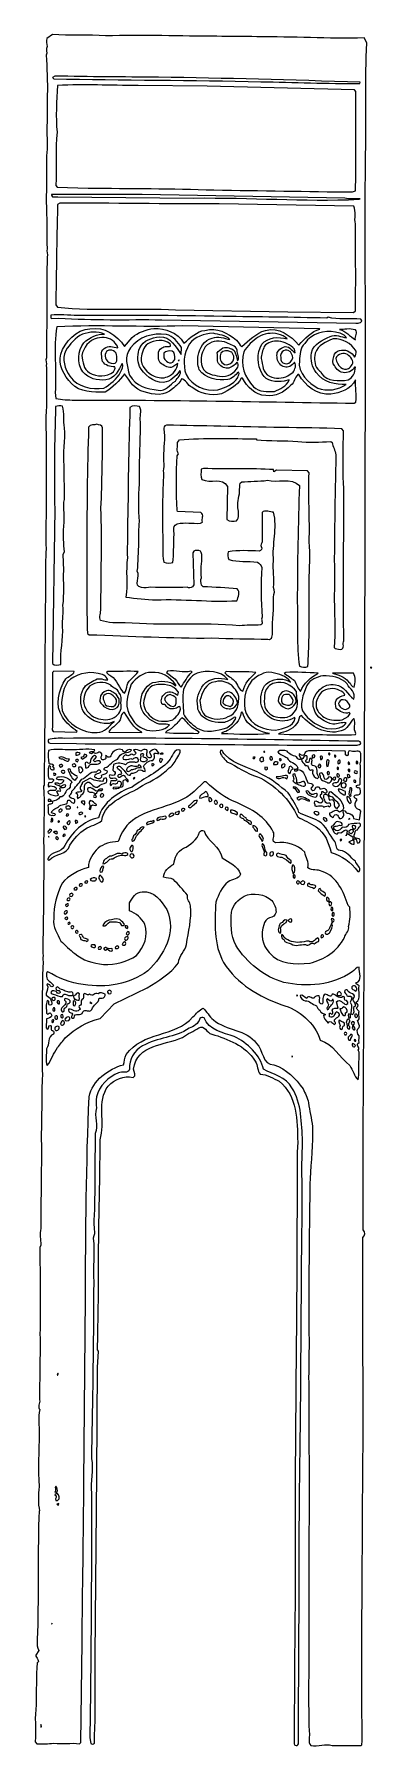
# Model space of a CAD drawing. Header units: centimetres. Extents: x -4.6 to 1.2, y -13.5 to 16.1.
import ezdxf

# ---------------------------------------------------------------- set-up
doc = ezdxf.new("R2010")
doc.units = ezdxf.units.CM
doc.header["$MEASUREMENT"] = 0
doc.layers.add('layer 1', color=7, linetype='Continuous')

msp = doc.modelspace()

# ---------------------------------------------------------------- linework, layer by layer
at = {"layer": 'layer 1', "color": 22, "lineweight": 9}
for points, knots in [([(1.13166, 13.98667), (1.13166, 13.98667), (1.1246, 13.04518), (1.1246, 13.04518), (1.1246, 13.04518), (1.1246, 13.04518), (1.13166, 10.41897), (1.13166, 10.41897), (1.13166, 10.41897), (1.13166, 10.41897), (1.1246, 7.96969), (1.1246, 7.96969), (1.1246, 7.96969), (1.11752, 5.30099), (1.11044, 2.67478), (1.10335, 0.01317), (1.10335, 0.01317), (1.10335, 0.01317), (1.08921, -2.95991), (1.08921, -2.95991), (1.08921, -2.95991), (1.09629, -3.49791), (1.08212, -4.08544), (1.08921, -4.6022), (1.08921, -4.6022), (1.13875, -4.64467), (1.11752, -4.69422), (1.08212, -4.7367), (1.08212, -4.7367), (1.07504, -5.86929), (1.08921, -7.00191), (1.08921, -8.11327), (1.08921, -8.11327), (1.08212, -8.50967), (1.08921, -8.94149), (1.07504, -9.35206), (1.07504, -9.35206), (1.07504, -9.97498), (1.07504, -10.57668), (1.06796, -11.22085), (1.06796, -11.22085), (1.06796, -11.22085), (1.06796, -12.94808), (1.06796, -12.94808), (1.06796, -12.94808), (1.06796, -13.1392), (1.08212, -13.31616), (1.06796, -13.50023), (1.06796, -13.50023), (1.06796, -13.50023), (1.05381, -13.51437), (1.05381, -13.51437), (1.05381, -13.51437), (0.88391, -13.50729), (0.70695, -13.51437), (0.55122, -13.51437), (0.55122, -13.51437), (0.43795, -13.47898), (0.31053, -13.5356), (0.18311, -13.51437), (0.18311, -13.51437), (0.1194, -13.45066), (0.17603, -13.35864), (0.1548, -13.2737), (0.1548, -13.2737), (0.13357, -12.65076), (0.1548, -11.96413), (0.14772, -11.31995), (0.14772, -11.31995), (0.14772, -10.85982), (0.14772, -10.38555), (0.14772, -9.93959), (0.14772, -9.93959), (0.16188, -9.12553), (0.14772, -8.31146), (0.14772, -7.49741), (0.14772, -7.49741), (0.14772, -7.37708), (0.1548, -7.25674), (0.14065, -7.12933), (0.14065, -7.12933), (0.1548, -7.07976), (0.14772, -7.01605), (0.14772, -6.95943), (0.14772, -6.95943), (0.16188, -6.34357), (0.13357, -5.75604), (0.1548, -5.14726), (0.1548, -5.14726), (0.1548, -4.68005), (0.16188, -4.20577), (0.16897, -3.71735), (0.16897, -3.71735), (0.1902, -3.42004), (0.21851, -3.11566), (0.21143, -2.81834), (0.21143, -2.81834), (0.19728, -2.67676), (0.16188, -2.54228), (0.14065, -2.40778), (0.14065, -2.40778), (0.13357, -2.31575), (0.07694, -2.24496), (0.04861, -2.16709), (0.04861, -2.16709), (-0.07881, -1.98304), (-0.2416, -1.82023), (-0.45398, -1.74944), (-0.45398, -1.74944), (-0.66633, -1.74944), (-0.63094, -1.4946), (-0.75836, -1.38135), (-0.75836, -1.38135), (-0.93534, -1.12651), (-1.27509, -1.16899), (-1.50161, -0.97078), (-1.50161, -0.97078), (-1.57241, -0.91416), (-1.62195, -0.8292), (-1.67857, -0.77257), (-1.67857, -0.77257), (-1.74937, -0.7938), (-1.79893, -0.87168), (-1.85556, -0.92122), (-1.85556, -0.92122), (-2.1741, -1.28224), (-2.72623, -1.16899), (-3.0094, -1.57248), (-3.0094, -1.57248), (-3.04478, -1.6291), (-3.03771, -1.69989), (-3.05894, -1.74944), (-3.05894, -1.74944), (-3.31378, -1.82023), (-3.59693, -2.01844), (-3.65355, -2.30159), (-3.65355, -2.30159), (-3.70312, -3.46252), (-3.7102, -4.65174), (-3.71726, -5.77727), (-3.71726, -5.77727), (-3.71726, -5.77727), (-3.74558, -8.96272), (-3.74558, -8.96272), (-3.74558, -8.96272), (-3.74558, -9.86173), (-3.76683, -10.83151), (-3.77391, -11.73052), (-3.77391, -11.73052), (-3.77391, -11.73052), (-3.79514, -13.46483), (-3.79514, -13.46483), (-3.79514, -13.46483), (-3.79514, -13.46483), (-3.81637, -13.48606), (-3.81637, -13.48606), (-3.81637, -13.48606), (-3.96504, -13.45775), (-4.11368, -13.50023), (-4.26233, -13.47189), (-4.26233, -13.47189), (-4.3756, -13.49314), (-4.43931, -13.47898), (-4.55965, -13.48606), (-4.55965, -13.48606), (-4.55965, -13.48606), (-4.58796, -13.45066), (-4.58796, -13.45066), (-4.58796, -13.45066), (-4.56673, -13.23831), (-4.60213, -13.01887), (-4.56673, -12.81357), (-4.56673, -12.81357), (-4.56673, -12.57997), (-4.56673, -12.31099), (-4.55256, -12.08446), (-4.55256, -12.08446), (-4.48885, -12.05615), (-4.58088, -11.99952), (-4.57379, -11.94996), (-4.57379, -11.94996), (-4.57379, -11.94996), (-4.52425, -11.87211), (-4.52425, -11.87211), (-4.52425, -11.87211), (-4.57379, -11.76592), (-4.54548, -11.65973), (-4.54548, -11.55356), (-4.54548, -11.55356), (-4.52425, -10.85982), (-4.54548, -10.14488), (-4.51717, -9.45823), (-4.51717, -9.45823), (-4.51717, -9.45823), (-4.51008, -9.45823), (-4.51008, -9.45823), (-4.51008, -9.45823), (-4.53842, -9.33081), (-4.53133, -9.18216), (-4.51717, -9.0406), (-4.51717, -9.0406), (-4.53842, -8.7362), (-4.51717, -8.42474), (-4.51717, -8.12742), (-4.51717, -8.12742), (-4.51008, -7.98586), (-4.54548, -7.84427), (-4.50302, -7.70977), (-4.50302, -7.70977), (-4.55256, -7.67437), (-4.49594, -7.59652), (-4.51008, -7.53989), (-4.51008, -7.53989), (-4.51008, -7.18595), (-4.49594, -6.7683), (-4.50302, -6.40728), (-4.50302, -6.40728), (-4.49594, -5.8976), (-4.50302, -5.39502), (-4.50302, -4.90657), (-4.50302, -4.90657), (-4.50302, -4.90657), (-4.48885, -4.86411), (-4.48885, -4.86411), (-4.48885, -4.86411), (-4.48885, -4.77209), (-4.51008, -4.67299), (-4.48885, -4.58097), (-4.48885, -4.58097), (-4.48885, -4.26242), (-4.48177, -3.92971), (-4.48177, -3.61116), (-4.48177, -3.61116), (-4.48177, -3.61116), (-4.47471, -3.40587), (-4.47471, -3.40587), (-4.47471, -3.40587), (-4.47471, -3.40587), (-4.47471, -3.25722), (-4.47471, -3.25722), (-4.47471, -3.25722), (-4.48885, -2.90328), (-4.46762, -2.53519), (-4.46762, -2.17417), (-4.46762, -2.17417), (-4.46762, -2.10338), (-4.46762, -2.01136), (-4.46054, -1.9335), (-4.46054, -1.9335), (-4.47471, -1.36718), (-4.46054, -0.76549), (-4.46054, -0.19211), (-4.46054, -0.19211), (-4.46054, -0.19211), (-4.44638, 0.02733), (-4.44638, 0.02733), (-4.44638, 0.02733), (-4.46762, 0.06979), (-4.43931, 0.1335), (-4.45346, 0.17598), (-4.45346, 0.17598), (-4.44638, 0.82015), (-4.43223, 1.45722), (-4.43931, 2.12263), (-4.43931, 2.12263), (-4.43931, 2.44826), (-4.41806, 2.75263), (-4.43931, 3.0641), (-4.43931, 3.0641), (-4.42515, 3.08535), (-4.42515, 3.11366), (-4.43223, 3.12782), (-4.43223, 3.12782), (-4.42515, 3.65873), (-4.41806, 4.18255), (-4.41806, 4.68515), (-4.41806, 4.68515), (-4.42515, 5.15235), (-4.411, 5.63371), (-4.411, 6.12921), (-4.411, 6.12921), (-4.40392, 6.49024), (-4.41806, 6.8017), (-4.39683, 7.16981), (-4.39683, 7.16981), (-4.411, 7.37508), (-4.39683, 7.58037), (-4.39683, 7.79273), (-4.39683, 7.79273), (-4.39683, 8.3378), (-4.38975, 8.92532), (-4.40392, 9.45625), (-4.40392, 9.45625), (-4.3756, 9.68277), (-4.39683, 9.93761), (-4.38975, 10.17119), (-4.38975, 10.17119), (-4.38975, 10.21367), (-4.38267, 10.28446), (-4.39683, 10.33401), (-4.39683, 10.33401), (-4.36852, 10.37649), (-4.41806, 10.42603), (-4.38975, 10.46851), (-4.38975, 10.46851), (-4.39683, 10.5747), (-4.38267, 10.68086), (-4.38975, 10.78705), (-4.38975, 10.78705), (-4.38267, 11.16222), (-4.38267, 11.53739), (-4.38267, 11.91259), (-4.38267, 11.91259), (-4.38267, 11.91259), (-4.3756, 12.20988), (-4.3756, 12.20988), (-4.3756, 12.20988), (-4.36144, 12.25944), (-4.40392, 12.30192), (-4.3756, 12.35147), (-4.3756, 12.35147), (-4.39683, 12.62047), (-4.3756, 12.89653), (-4.39683, 13.16552), (-4.39683, 13.16552), (-4.38267, 13.46991), (-4.40392, 13.838), (-4.3756, 14.12823), (-4.3756, 14.12823), (-4.38975, 14.41138), (-4.3756, 14.71578), (-4.3756, 15.00601), (-4.3756, 15.00601), (-4.36852, 15.23252), (-4.38267, 15.48735), (-4.39683, 15.69973), (-4.39683, 15.69973), (-4.36852, 15.74219), (-4.411, 15.81298), (-4.3756, 15.84838), (-4.3756, 15.84838), (-4.38267, 15.89794), (-4.40392, 15.9404), (-4.38267, 15.98996), (-4.38267, 15.98996), (-4.38267, 15.98996), (-4.28358, 16.05367), (-4.28358, 16.05367), (-4.28358, 16.05367), (-4.00041, 16.03242), (-3.65355, 16.06073), (-3.37041, 16.03242), (-3.37041, 16.03242), (-2.71917, 16.05367), (-2.06083, 16.02536), (-1.44499, 16.02536), (-1.44499, 16.02536), (-1.21138, 16.01827), (-0.98488, 16.02536), (-0.75127, 16.01827), (-0.75127, 16.01827), (-0.12835, 16.01827), (0.48751, 15.98288), (1.10335, 15.99703), (1.10335, 15.99703), (1.10335, 15.99703), (1.15291, 15.91209), (1.15291, 15.91209), (1.15291, 15.91209), (1.11752, 15.275), (1.14583, 14.63082), (1.13166, 13.98667)], [0, 0, 0, 0, 0.01075269, 0.01075269, 0.01075269, 0.01075269, 0.02150538, 0.02150538, 0.02150538, 0.02150538, 0.03225806, 0.03225806, 0.03225806, 0.03225806, 0.04301075, 0.04301075, 0.04301075, 0.04301075, 0.05376344, 0.05376344, 0.05376344, 0.05376344, 0.06451613, 0.06451613, 0.06451613, 0.06451613, 0.07526882, 0.07526882, 0.07526882, 0.07526882, 0.08602151, 0.08602151, 0.08602151, 0.08602151, 0.09677419, 0.09677419, 0.09677419, 0.09677419, 0.10752688, 0.10752688, 0.10752688, 0.10752688, 0.11827957, 0.11827957, 0.11827957, 0.11827957, 0.12903226, 0.12903226, 0.12903226, 0.12903226, 0.13978495, 0.13978495, 0.13978495, 0.13978495, 0.15053763, 0.15053763, 0.15053763, 0.15053763, 0.16129032, 0.16129032, 0.16129032, 0.16129032, 0.17204301, 0.17204301, 0.17204301, 0.17204301, 0.1827957, 0.1827957, 0.1827957, 0.1827957, 0.19354839, 0.19354839, 0.19354839, 0.19354839, 0.20430108, 0.20430108, 0.20430108, 0.20430108, 0.21505376, 0.21505376, 0.21505376, 0.21505376, 0.22580645, 0.22580645, 0.22580645, 0.22580645, 0.23655914, 0.23655914, 0.23655914, 0.23655914, 0.24731183, 0.24731183, 0.24731183, 0.24731183, 0.25806452, 0.25806452, 0.25806452, 0.25806452, 0.2688172, 0.2688172, 0.2688172, 0.2688172, 0.27956989, 0.27956989, 0.27956989, 0.27956989, 0.29032258, 0.29032258, 0.29032258, 0.29032258, 0.30107527, 0.30107527, 0.30107527, 0.30107527, 0.31182796, 0.31182796, 0.31182796, 0.31182796, 0.32258065, 0.32258065, 0.32258065, 0.32258065, 0.33333333, 0.33333333, 0.33333333, 0.33333333, 0.34408602, 0.34408602, 0.34408602, 0.34408602, 0.35483871, 0.35483871, 0.35483871, 0.35483871, 0.3655914, 0.3655914, 0.3655914, 0.3655914, 0.37634409, 0.37634409, 0.37634409, 0.37634409, 0.38709677, 0.38709677, 0.38709677, 0.38709677, 0.39784946, 0.39784946, 0.39784946, 0.39784946, 0.40860215, 0.40860215, 0.40860215, 0.40860215, 0.41935484, 0.41935484, 0.41935484, 0.41935484, 0.43010753, 0.43010753, 0.43010753, 0.43010753, 0.44086022, 0.44086022, 0.44086022, 0.44086022, 0.4516129, 0.4516129, 0.4516129, 0.4516129, 0.46236559, 0.46236559, 0.46236559, 0.46236559, 0.47311828, 0.47311828, 0.47311828, 0.47311828, 0.48387097, 0.48387097, 0.48387097, 0.48387097, 0.49462366, 0.49462366, 0.49462366, 0.49462366, 0.50537634, 0.50537634, 0.50537634, 0.50537634, 0.51612903, 0.51612903, 0.51612903, 0.51612903, 0.52688172, 0.52688172, 0.52688172, 0.52688172, 0.53763441, 0.53763441, 0.53763441, 0.53763441, 0.5483871, 0.5483871, 0.5483871, 0.5483871, 0.55913978, 0.55913978, 0.55913978, 0.55913978, 0.56989247, 0.56989247, 0.56989247, 0.56989247, 0.58064516, 0.58064516, 0.58064516, 0.58064516, 0.59139785, 0.59139785, 0.59139785, 0.59139785, 0.60215054, 0.60215054, 0.60215054, 0.60215054, 0.61290323, 0.61290323, 0.61290323, 0.61290323, 0.62365591, 0.62365591, 0.62365591, 0.62365591, 0.6344086, 0.6344086, 0.6344086, 0.6344086, 0.64516129, 0.64516129, 0.64516129, 0.64516129, 0.65591398, 0.65591398, 0.65591398, 0.65591398, 0.66666667, 0.66666667, 0.66666667, 0.66666667, 0.67741935, 0.67741935, 0.67741935, 0.67741935, 0.68817204, 0.68817204, 0.68817204, 0.68817204, 0.69892473, 0.69892473, 0.69892473, 0.69892473, 0.70967742, 0.70967742, 0.70967742, 0.70967742, 0.72043011, 0.72043011, 0.72043011, 0.72043011, 0.7311828, 0.7311828, 0.7311828, 0.7311828, 0.74193548, 0.74193548, 0.74193548, 0.74193548, 0.75268817, 0.75268817, 0.75268817, 0.75268817, 0.76344086, 0.76344086, 0.76344086, 0.76344086, 0.77419355, 0.77419355, 0.77419355, 0.77419355, 0.78494624, 0.78494624, 0.78494624, 0.78494624, 0.79569892, 0.79569892, 0.79569892, 0.79569892, 0.80645161, 0.80645161, 0.80645161, 0.80645161, 0.8172043, 0.8172043, 0.8172043, 0.8172043, 0.82795699, 0.82795699, 0.82795699, 0.82795699, 0.83870968, 0.83870968, 0.83870968, 0.83870968, 0.84946237, 0.84946237, 0.84946237, 0.84946237, 0.86021505, 0.86021505, 0.86021505, 0.86021505, 0.87096774, 0.87096774, 0.87096774, 0.87096774, 0.88172043, 0.88172043, 0.88172043, 0.88172043, 0.89247312, 0.89247312, 0.89247312, 0.89247312, 0.90322581, 0.90322581, 0.90322581, 0.90322581, 0.91397849, 0.91397849, 0.91397849, 0.91397849, 0.92473118, 0.92473118, 0.92473118, 0.92473118, 0.93548387, 0.93548387, 0.93548387, 0.93548387, 0.94623656, 0.94623656, 0.94623656, 0.94623656, 0.95698925, 0.95698925, 0.95698925, 0.95698925, 0.96774194, 0.96774194, 0.96774194, 0.96774194, 0.97849462, 0.97849462, 0.97849462, 0.97849462, 0.98924731, 0.98924731, 0.98924731, 0.98924731, 1, 1, 1, 1]), ([(1.03256, 15.21129), (0.48043, 15.2042), (-0.12127, 15.23252), (-0.6805, 15.2396), (-0.6805, 15.2396), (-1.85556, 15.26791), (-3.08726, 15.26791), (-4.26233, 15.28916), (-4.26233, 15.28916), (-4.26941, 15.29623), (-4.2765, 15.30331), (-4.28358, 15.31039), (-4.28358, 15.31039), (-4.28358, 15.31039), (-4.24818, 15.33871), (-4.24818, 15.33871), (-4.24818, 15.33871), (-3.63941, 15.32456), (-3.08017, 15.32456), (-2.45017, 15.31748), (-2.45017, 15.31748), (-1.28926, 15.30331), (-0.16375, 15.26791), (1.03964, 15.23252), (1.03964, 15.23252), (1.03964, 15.23252), (1.03256, 15.21129), (1.03256, 15.21129)], [0, 0, 0, 0, 0.14285714, 0.14285714, 0.14285714, 0.14285714, 0.28571429, 0.28571429, 0.28571429, 0.28571429, 0.42857143, 0.42857143, 0.42857143, 0.42857143, 0.57142857, 0.57142857, 0.57142857, 0.57142857, 0.71428571, 0.71428571, 0.71428571, 0.71428571, 0.85714286, 0.85714286, 0.85714286, 0.85714286, 1, 1, 1, 1]), ([(0.9547, 13.35664), (0.9547, 13.35664), (0.90514, 13.33541), (0.90514, 13.33541), (0.90514, 13.33541), (0.12649, 13.3425), (-0.68756, 13.35664), (-1.49453, 13.37081), (-1.49453, 13.37081), (-2.2095, 13.39204), (-2.95276, 13.39912), (-3.66772, 13.39912), (-3.66772, 13.39912), (-3.66772, 13.39912), (-4.20571, 13.42035), (-4.20571, 13.42035), (-4.20571, 13.42035), (-4.20571, 13.42035), (-4.22694, 13.44866), (-4.22694, 13.44866), (-4.22694, 13.44866), (-4.21279, 13.7389), (-4.2411, 14.08575), (-4.20571, 14.36892), (-4.20571, 14.36892), (-4.23402, 14.62376), (-4.21279, 14.91397), (-4.19862, 15.17589), (-4.19862, 15.17589), (-3.72435, 15.19714), (-3.29961, 15.17589), (-2.80411, 15.17589), (-2.80411, 15.17589), (-2.80411, 15.17589), (-1.6078, 15.16174), (-1.6078, 15.16174), (-1.6078, 15.16174), (-1.6078, 15.16174), (0.94054, 15.09804), (0.94054, 15.09804), (0.94054, 15.09804), (0.94054, 15.09804), (0.96179, 15.06972), (0.96179, 15.06972), (0.96179, 15.06972), (0.9547, 14.58128), (0.96887, 14.09284), (0.96179, 13.61148), (0.96179, 13.61148), (0.96179, 13.61148), (0.9547, 13.35664), (0.9547, 13.35664)], [0, 0, 0, 0, 0.07692308, 0.07692308, 0.07692308, 0.07692308, 0.15384615, 0.15384615, 0.15384615, 0.15384615, 0.23076923, 0.23076923, 0.23076923, 0.23076923, 0.30769231, 0.30769231, 0.30769231, 0.30769231, 0.38461538, 0.38461538, 0.38461538, 0.38461538, 0.46153846, 0.46153846, 0.46153846, 0.46153846, 0.53846154, 0.53846154, 0.53846154, 0.53846154, 0.61538462, 0.61538462, 0.61538462, 0.61538462, 0.69230769, 0.69230769, 0.69230769, 0.69230769, 0.76923077, 0.76923077, 0.76923077, 0.76923077, 0.84615385, 0.84615385, 0.84615385, 0.84615385, 0.92307692, 0.92307692, 0.92307692, 0.92307692, 1, 1, 1, 1]), ([(1.01841, 13.208), (0.02738, 13.16552), (-0.83623, 13.24339), (-1.84139, 13.22922), (-1.84139, 13.22922), (-1.84139, 13.22922), (-4.19154, 13.25047), (-4.19154, 13.25047), (-4.19154, 13.25047), (-4.22694, 13.26462), (-4.29064, 13.22216), (-4.30481, 13.27879), (-4.30481, 13.27879), (-4.30481, 13.27879), (-4.30481, 13.29293), (-4.30481, 13.29293), (-4.30481, 13.29293), (-3.73851, 13.29293), (-3.27838, 13.29293), (-2.73332, 13.29293), (-2.73332, 13.29293), (-2.73332, 13.29293), (0.77066, 13.22922), (0.77066, 13.22922), (0.77066, 13.22922), (0.8556, 13.208), (0.94762, 13.22216), (1.03964, 13.21508), (1.03964, 13.21508), (1.03964, 13.21508), (1.01841, 13.208), (1.01841, 13.208)], [0, 0, 0, 0, 0.125, 0.125, 0.125, 0.125, 0.25, 0.25, 0.25, 0.25, 0.375, 0.375, 0.375, 0.375, 0.5, 0.5, 0.5, 0.5, 0.625, 0.625, 0.625, 0.625, 0.75, 0.75, 0.75, 0.75, 0.875, 0.875, 0.875, 0.875, 1, 1, 1, 1]), ([(0.9547, 11.28256), (0.9547, 11.28256), (0.91931, 11.25425), (0.91931, 11.25425), (0.91931, 11.25425), (0.91931, 11.25425), (-0.21329, 11.26133), (-0.21329, 11.26133), (-0.21329, 11.26133), (-0.21329, 11.26133), (-2.15993, 11.29672), (-2.15993, 11.29672), (-2.15993, 11.29672), (-2.80411, 11.3392), (-3.52614, 11.26841), (-4.19862, 11.34627), (-4.19862, 11.34627), (-4.19862, 11.34627), (-4.22694, 11.38166), (-4.22694, 11.38166), (-4.22694, 11.38166), (-4.22694, 11.38166), (-4.21987, 11.87011), (-4.21987, 11.87011), (-4.21987, 11.87011), (-4.21987, 12.28776), (-4.20571, 12.69124), (-4.19862, 13.11597), (-4.19862, 13.11597), (-4.19862, 13.11597), (-4.15616, 13.14429), (-4.15616, 13.14429), (-4.15616, 13.14429), (-3.28547, 13.14429), (-2.30152, 13.12306), (-1.40251, 13.13012), (-1.40251, 13.13012), (-1.40251, 13.13012), (0.92639, 13.08766), (0.92639, 13.08766), (0.92639, 13.08766), (0.96887, 12.99564), (0.93347, 12.88237), (0.9547, 12.78326), (0.9547, 12.78326), (0.94762, 12.37269), (0.96887, 11.92673), (0.9547, 11.50202), (0.9547, 11.50202), (0.9547, 11.50202), (0.9547, 11.28256), (0.9547, 11.28256)], [0, 0, 0, 0, 0.07692308, 0.07692308, 0.07692308, 0.07692308, 0.15384615, 0.15384615, 0.15384615, 0.15384615, 0.23076923, 0.23076923, 0.23076923, 0.23076923, 0.30769231, 0.30769231, 0.30769231, 0.30769231, 0.38461538, 0.38461538, 0.38461538, 0.38461538, 0.46153846, 0.46153846, 0.46153846, 0.46153846, 0.53846154, 0.53846154, 0.53846154, 0.53846154, 0.61538462, 0.61538462, 0.61538462, 0.61538462, 0.69230769, 0.69230769, 0.69230769, 0.69230769, 0.76923077, 0.76923077, 0.76923077, 0.76923077, 0.84615385, 0.84615385, 0.84615385, 0.84615385, 0.92307692, 0.92307692, 0.92307692, 0.92307692, 1, 1, 1, 1]), ([(0.96179, 11.0702), (0.96179, 11.0702), (-2.39354, 11.12683), (-2.39354, 11.12683), (-2.39354, 11.12683), (-3.00232, 11.13391), (-3.58278, 11.11268), (-4.17739, 11.15514), (-4.17739, 11.15514), (-4.17739, 11.15514), (-4.30481, 11.14808), (-4.30481, 11.14808), (-4.30481, 11.14808), (-4.31896, 11.16222), (-4.31896, 11.19054), (-4.31189, 11.2047), (-4.31189, 11.2047), (-4.17739, 11.21885), (-4.00041, 11.2047), (-3.85885, 11.19762), (-3.85885, 11.19762), (-3.01646, 11.19762), (-2.18118, 11.2047), (-1.3388, 11.18347), (-1.3388, 11.18347), (-0.70881, 11.17639), (-0.15666, 11.16931), (0.4592, 11.15514), (0.4592, 11.15514), (0.4592, 11.15514), (0.48043, 11.16931), (0.48043, 11.16931), (0.48043, 11.16931), (0.65033, 11.11976), (0.86977, 11.16222), (1.04673, 11.13391), (1.04673, 11.13391), (1.10335, 11.08437), (1.00425, 11.06312), (0.96179, 11.0702)], [0, 0, 0, 0, 0.1, 0.1, 0.1, 0.1, 0.2, 0.2, 0.2, 0.2, 0.3, 0.3, 0.3, 0.3, 0.4, 0.4, 0.4, 0.4, 0.5, 0.5, 0.5, 0.5, 0.6, 0.6, 0.6, 0.6, 0.7, 0.7, 0.7, 0.7, 0.8, 0.8, 0.8, 0.8, 0.9, 0.9, 0.9, 0.9, 1, 1, 1, 1]), ([(0.93347, 9.68277), (-0.6451, 9.71108), (-2.26612, 9.7394), (-3.90133, 9.7394), (-3.90133, 9.7394), (-4.01458, 9.7394), (-4.12783, 9.7394), (-4.22694, 9.76771), (-4.22694, 9.76771), (-4.22694, 9.76771), (-4.2411, 9.86681), (-4.2411, 9.86681), (-4.2411, 9.86681), (-4.21279, 10.22784), (-4.26941, 10.64547), (-4.21279, 11.00649), (-4.21279, 11.00649), (-3.46951, 11.04189), (-2.74748, 10.99235), (-2.03252, 11.02066), (-2.03252, 11.02066), (-2.03252, 11.02066), (0.33178, 10.9711), (0.33178, 10.9711), (0.33178, 10.9711), (0.33178, 10.9711), (0.33884, 10.96401), (0.33884, 10.96401), (0.33884, 10.96401), (0.19728, 10.92864), (0.07694, 10.80122), (-0.02216, 10.68795), (-0.02216, 10.68795), (-0.17083, 10.85076), (-0.36196, 11.00649), (-0.60262, 10.94278), (-0.60262, 10.94278), (-0.76544, 10.89324), (-0.88577, 10.76582), (-1.01317, 10.66672), (-1.01317, 10.66672), (-1.04857, 10.68795), (-1.06273, 10.74457), (-1.10519, 10.77289), (-1.10519, 10.77289), (-1.25386, 10.89324), (-1.43791, 11.00649), (-1.65026, 10.94278), (-1.65026, 10.94278), (-1.79185, 10.92864), (-1.89803, 10.81537), (-2.01129, 10.72334), (-2.01129, 10.72334), (-2.12454, 10.91447), (-2.32983, 10.9711), (-2.5351, 10.97818), (-2.5351, 10.97818), (-2.66252, 10.95695), (-2.80411, 10.90739), (-2.9103, 10.82245), (-2.9103, 10.82245), (-2.9103, 10.82245), (-3.03771, 10.66672), (-3.03771, 10.66672), (-3.03771, 10.66672), (-3.17928, 10.85784), (-3.38457, 11.01358), (-3.63941, 10.9711), (-3.63941, 10.9711), (-3.86593, 10.95695), (-4.07829, 10.74457), (-4.142, 10.53222), (-4.142, 10.53222), (-4.19154, 10.34817), (-4.08537, 10.16413), (-3.95795, 10.02254), (-3.95795, 10.02254), (-3.80929, 9.86681), (-3.58278, 9.8739), (-3.37749, 9.8739), (-3.37749, 9.8739), (-3.24299, 9.95175), (-3.12974, 10.07209), (-3.03771, 10.19244), (-3.03771, 10.19244), (-2.95276, 10.07209), (-2.86782, 9.90929), (-2.69792, 9.88096), (-2.69792, 9.88096), (-2.54219, 9.82433), (-2.33691, 9.8031), (-2.2095, 9.93052), (-2.2095, 9.93052), (-2.15287, 9.98715), (-2.08208, 10.02254), (-2.05377, 10.10748), (-2.05377, 10.10748), (-1.98297, 10.10042), (-1.94049, 9.98715), (-1.87679, 9.95884), (-1.87679, 9.95884), (-1.72105, 9.84558), (-1.55824, 9.8031), (-1.36003, 9.84558), (-1.36003, 9.84558), (-1.23969, 9.91636), (-1.09105, 9.98007), (-1.02026, 10.11457), (-1.02026, 10.11457), (-1.02026, 10.11457), (-0.99905, 10.11457), (-0.99905, 10.11457), (-0.99905, 10.11457), (-0.92117, 9.96592), (-0.77961, 9.82433), (-0.59554, 9.81725), (-0.59554, 9.81725), (-0.42566, 9.78894), (-0.28408, 9.8739), (-0.16375, 9.99423), (-0.16375, 9.99423), (-0.10004, 10.04377), (-0.09295, 10.12873), (-0.04341, 10.17828), (-0.04341, 10.17828), (-0.04341, 10.17828), (-0.02216, 10.17828), (-0.02216, 10.17828), (-0.02216, 10.17828), (0.09109, 9.98007), (0.2893, 9.82433), (0.52997, 9.8385), (0.52997, 9.8385), (0.69278, 9.86681), (0.86977, 9.91636), (0.9547, 10.08625), (0.9547, 10.08625), (0.9547, 9.95884), (0.97593, 9.83142), (0.96179, 9.704), (0.96179, 9.704), (0.96179, 9.704), (0.93347, 9.68277), (0.93347, 9.68277)], [0, 0, 0, 0, 0.02777778, 0.02777778, 0.02777778, 0.02777778, 0.05555556, 0.05555556, 0.05555556, 0.05555556, 0.08333333, 0.08333333, 0.08333333, 0.08333333, 0.11111111, 0.11111111, 0.11111111, 0.11111111, 0.13888889, 0.13888889, 0.13888889, 0.13888889, 0.16666667, 0.16666667, 0.16666667, 0.16666667, 0.19444444, 0.19444444, 0.19444444, 0.19444444, 0.22222222, 0.22222222, 0.22222222, 0.22222222, 0.25, 0.25, 0.25, 0.25, 0.27777778, 0.27777778, 0.27777778, 0.27777778, 0.30555556, 0.30555556, 0.30555556, 0.30555556, 0.33333333, 0.33333333, 0.33333333, 0.33333333, 0.36111111, 0.36111111, 0.36111111, 0.36111111, 0.38888889, 0.38888889, 0.38888889, 0.38888889, 0.41666667, 0.41666667, 0.41666667, 0.41666667, 0.44444444, 0.44444444, 0.44444444, 0.44444444, 0.47222222, 0.47222222, 0.47222222, 0.47222222, 0.5, 0.5, 0.5, 0.5, 0.52777778, 0.52777778, 0.52777778, 0.52777778, 0.55555556, 0.55555556, 0.55555556, 0.55555556, 0.58333333, 0.58333333, 0.58333333, 0.58333333, 0.61111111, 0.61111111, 0.61111111, 0.61111111, 0.63888889, 0.63888889, 0.63888889, 0.63888889, 0.66666667, 0.66666667, 0.66666667, 0.66666667, 0.69444444, 0.69444444, 0.69444444, 0.69444444, 0.72222222, 0.72222222, 0.72222222, 0.72222222, 0.75, 0.75, 0.75, 0.75, 0.77777778, 0.77777778, 0.77777778, 0.77777778, 0.80555556, 0.80555556, 0.80555556, 0.80555556, 0.83333333, 0.83333333, 0.83333333, 0.83333333, 0.86111111, 0.86111111, 0.86111111, 0.86111111, 0.88888889, 0.88888889, 0.88888889, 0.88888889, 0.91666667, 0.91666667, 0.91666667, 0.91666667, 0.94444444, 0.94444444, 0.94444444, 0.94444444, 0.97222222, 0.97222222, 0.97222222, 0.97222222, 1, 1, 1, 1]), ([(0.9547, 10.77997), (0.86268, 10.8366), (0.78481, 10.9357), (0.67864, 10.95695), (0.67864, 10.95695), (0.75649, 10.95695), (0.8556, 10.98526), (0.9547, 10.94987), (0.9547, 10.94987), (1.00425, 10.90739), (0.94054, 10.8366), (0.9547, 10.77997)], [0, 0, 0, 0, 0.33333333, 0.33333333, 0.33333333, 0.33333333, 0.66666667, 0.66666667, 0.66666667, 0.66666667, 1, 1, 1, 1]), ([(-3.39872, 9.94467), (-3.61109, 9.91636), (-3.85176, 9.95884), (-3.98627, 10.14996), (-3.98627, 10.14996), (-4.0712, 10.27738), (-4.12783, 10.44019), (-4.05706, 10.59593), (-4.05706, 10.59593), (-3.98627, 10.70211), (-3.88716, 10.82245), (-3.76683, 10.87907), (-3.76683, 10.87907), (-3.63941, 10.91447), (-3.51199, 10.9357), (-3.38457, 10.87907), (-3.38457, 10.87907), (-3.50491, 10.89324), (-3.64649, 10.81537), (-3.74558, 10.73043), (-3.74558, 10.73043), (-3.84468, 10.58884), (-3.86593, 10.37649), (-3.75974, 10.22784), (-3.75974, 10.22784), (-3.66064, 10.10748), (-3.51199, 10.07209), (-3.36332, 10.08625), (-3.36332, 10.08625), (-3.20759, 10.10042), (-3.14388, 10.26321), (-3.08017, 10.3694), (-3.08017, 10.3694), (-3.04478, 10.32692), (-3.08726, 10.26321), (-3.10849, 10.22075), (-3.10849, 10.22075), (-3.17219, 10.10042), (-3.28547, 10.00838), (-3.39872, 9.94467)], [0, 0, 0, 0, 0.1, 0.1, 0.1, 0.1, 0.2, 0.2, 0.2, 0.2, 0.3, 0.3, 0.3, 0.3, 0.4, 0.4, 0.4, 0.4, 0.5, 0.5, 0.5, 0.5, 0.6, 0.6, 0.6, 0.6, 0.7, 0.7, 0.7, 0.7, 0.8, 0.8, 0.8, 0.8, 0.9, 0.9, 0.9, 0.9, 1, 1, 1, 1]), ([(-3.15805, 10.6384), (-3.2359, 10.65963), (-3.31378, 10.68795), (-3.39165, 10.63132), (-3.39165, 10.63132), (-3.46951, 10.5747), (-3.42703, 10.48267), (-3.41997, 10.4048), (-3.41997, 10.4048), (-3.37041, 10.33401), (-3.29255, 10.31278), (-3.20759, 10.31278), (-3.20759, 10.31278), (-3.18636, 10.28446), (-3.22176, 10.25615), (-3.22884, 10.22784), (-3.22884, 10.22784), (-3.34918, 10.1358), (-3.51907, 10.1358), (-3.64649, 10.20659), (-3.64649, 10.20659), (-3.75266, 10.27738), (-3.75974, 10.39772), (-3.78097, 10.51099), (-3.78097, 10.51099), (-3.74558, 10.6384), (-3.66064, 10.77997), (-3.51199, 10.80828), (-3.51199, 10.80828), (-3.4058, 10.8366), (-3.29255, 10.81537), (-3.22176, 10.74457), (-3.22176, 10.74457), (-3.20053, 10.70918), (-3.15097, 10.68086), (-3.15805, 10.6384)], [0, 0, 0, 0, 0.11111111, 0.11111111, 0.11111111, 0.11111111, 0.22222222, 0.22222222, 0.22222222, 0.22222222, 0.33333333, 0.33333333, 0.33333333, 0.33333333, 0.44444444, 0.44444444, 0.44444444, 0.44444444, 0.55555556, 0.55555556, 0.55555556, 0.55555556, 0.66666667, 0.66666667, 0.66666667, 0.66666667, 0.77777778, 0.77777778, 0.77777778, 0.77777778, 0.88888889, 0.88888889, 0.88888889, 0.88888889, 1, 1, 1, 1]), ([(-2.06083, 10.52513), (-2.15287, 10.65255), (-2.23781, 10.84368), (-2.43602, 10.82953), (-2.43602, 10.82953), (-2.5705, 10.81537), (-2.71209, 10.77289), (-2.77579, 10.6384), (-2.77579, 10.6384), (-2.81827, 10.54638), (-2.81827, 10.41897), (-2.78288, 10.31986), (-2.78288, 10.31986), (-2.705, 10.19244), (-2.54927, 10.02963), (-2.36523, 10.04377), (-2.36523, 10.04377), (-2.24489, 10.05794), (-2.14579, 10.14996), (-2.08208, 10.24907), (-2.08208, 10.24907), (-2.0396, 10.18536), (-2.13162, 10.12165), (-2.15993, 10.06502), (-2.15993, 10.06502), (-2.25904, 10.00838), (-2.32275, 9.88096), (-2.45725, 9.90929), (-2.45725, 9.90929), (-2.64838, 9.93052), (-2.84659, 9.973), (-2.95276, 10.17119), (-2.95276, 10.17119), (-2.99523, 10.31986), (-3.05186, 10.49682), (-2.93861, 10.6384), (-2.93861, 10.6384), (-2.78994, 10.8366), (-2.54927, 10.9003), (-2.31566, 10.87199), (-2.31566, 10.87199), (-2.19533, 10.84368), (-2.11747, 10.74457), (-2.05377, 10.64547), (-2.05377, 10.64547), (-2.05377, 10.64547), (-2.06083, 10.52513), (-2.06083, 10.52513)], [0, 0, 0, 0, 0.08333333, 0.08333333, 0.08333333, 0.08333333, 0.16666667, 0.16666667, 0.16666667, 0.16666667, 0.25, 0.25, 0.25, 0.25, 0.33333333, 0.33333333, 0.33333333, 0.33333333, 0.41666667, 0.41666667, 0.41666667, 0.41666667, 0.5, 0.5, 0.5, 0.5, 0.58333333, 0.58333333, 0.58333333, 0.58333333, 0.66666667, 0.66666667, 0.66666667, 0.66666667, 0.75, 0.75, 0.75, 0.75, 0.83333333, 0.83333333, 0.83333333, 0.83333333, 0.91666667, 0.91666667, 0.91666667, 0.91666667, 1, 1, 1, 1]), ([(-2.29444, 10.14288), (-2.37231, 10.10748), (-2.45017, 10.12165), (-2.52804, 10.14996), (-2.52804, 10.14996), (-2.64129, 10.21367), (-2.76163, 10.31986), (-2.75456, 10.46851), (-2.75456, 10.46851), (-2.73332, 10.55345), (-2.71917, 10.65255), (-2.63421, 10.70918), (-2.63421, 10.70918), (-2.52096, 10.77997), (-2.35814, 10.79414), (-2.25196, 10.70918), (-2.25196, 10.70918), (-2.20241, 10.63132), (-2.34398, 10.68795), (-2.37937, 10.64547), (-2.37937, 10.64547), (-2.40769, 10.63132), (-2.45017, 10.61009), (-2.45017, 10.56761), (-2.45017, 10.56761), (-2.45017, 10.49682), (-2.46433, 10.41188), (-2.40062, 10.36232), (-2.40062, 10.36232), (-2.33691, 10.33401), (-2.28027, 10.27738), (-2.20241, 10.31278), (-2.20241, 10.31278), (-2.20241, 10.31278), (-2.11747, 10.3694), (-2.11747, 10.3694), (-2.11747, 10.3694), (-2.12454, 10.27738), (-2.20241, 10.17828), (-2.29444, 10.14288)], [0, 0, 0, 0, 0.1, 0.1, 0.1, 0.1, 0.2, 0.2, 0.2, 0.2, 0.3, 0.3, 0.3, 0.3, 0.4, 0.4, 0.4, 0.4, 0.5, 0.5, 0.5, 0.5, 0.6, 0.6, 0.6, 0.6, 0.7, 0.7, 0.7, 0.7, 0.8, 0.8, 0.8, 0.8, 0.9, 0.9, 0.9, 0.9, 1, 1, 1, 1]), ([(-1.42374, 9.91636), (-1.6432, 9.88096), (-1.8697, 9.98715), (-1.97589, 10.17828), (-1.97589, 10.17828), (-2.03252, 10.35526), (-2.01837, 10.54638), (-1.91926, 10.70211), (-1.91926, 10.70211), (-1.82016, 10.84368), (-1.66443, 10.87907), (-1.5087, 10.89324), (-1.5087, 10.89324), (-1.40251, 10.86493), (-1.29632, 10.86493), (-1.21847, 10.78705), (-1.21847, 10.78705), (-1.31049, 10.80122), (-1.42374, 10.85076), (-1.52284, 10.80828), (-1.52284, 10.80828), (-1.66443, 10.77997), (-1.74228, 10.63132), (-1.76353, 10.51099), (-1.76353, 10.51099), (-1.78476, 10.42603), (-1.7706, 10.34109), (-1.74937, 10.26321), (-1.74937, 10.26321), (-1.63612, 10.10748), (-1.42374, 10.06502), (-1.25386, 10.09334), (-1.25386, 10.09334), (-1.17599, 10.10748), (-1.11936, 10.17119), (-1.06982, 10.22075), (-1.06982, 10.22075), (-1.03442, 10.19244), (-1.08396, 10.15705), (-1.07688, 10.12873), (-1.07688, 10.12873), (-1.16184, 10.00838), (-1.29632, 9.95175), (-1.42374, 9.91636)], [0, 0, 0, 0, 0.09090909, 0.09090909, 0.09090909, 0.09090909, 0.18181818, 0.18181818, 0.18181818, 0.18181818, 0.27272727, 0.27272727, 0.27272727, 0.27272727, 0.36363636, 0.36363636, 0.36363636, 0.36363636, 0.45454545, 0.45454545, 0.45454545, 0.45454545, 0.54545455, 0.54545455, 0.54545455, 0.54545455, 0.63636364, 0.63636364, 0.63636364, 0.63636364, 0.72727273, 0.72727273, 0.72727273, 0.72727273, 0.81818182, 0.81818182, 0.81818182, 0.81818182, 0.90909091, 0.90909091, 0.90909091, 0.90909091, 1, 1, 1, 1]), ([(-1.08396, 10.41897), (-1.10519, 10.47559), (-1.11228, 10.5393), (-1.14059, 10.59593), (-1.14059, 10.59593), (-1.19724, 10.63132), (-1.26801, 10.66672), (-1.3388, 10.6384), (-1.3388, 10.6384), (-1.3742, 10.61009), (-1.41668, 10.59593), (-1.43791, 10.55345), (-1.43791, 10.55345), (-1.40959, 10.47559), (-1.46622, 10.4048), (-1.38836, 10.34817), (-1.38836, 10.34817), (-1.34588, 10.29861), (-1.26801, 10.2703), (-1.21138, 10.29861), (-1.21138, 10.29861), (-1.1689, 10.31986), (-1.12644, 10.34817), (-1.09813, 10.39063), (-1.09813, 10.39063), (-1.06982, 10.37649), (-1.06982, 10.33401), (-1.07688, 10.30569), (-1.07688, 10.30569), (-1.14059, 10.20659), (-1.25386, 10.12873), (-1.39543, 10.14996), (-1.39543, 10.14996), (-1.50161, 10.17119), (-1.63612, 10.18536), (-1.69274, 10.29861), (-1.69274, 10.29861), (-1.74228, 10.44019), (-1.70689, 10.60301), (-1.6078, 10.69503), (-1.6078, 10.69503), (-1.51578, 10.76582), (-1.38128, 10.77289), (-1.26801, 10.73043), (-1.26801, 10.73043), (-1.21138, 10.69503), (-1.11228, 10.68086), (-1.09105, 10.60301), (-1.09105, 10.60301), (-1.09813, 10.5393), (-1.03442, 10.48267), (-1.08396, 10.41897)], [0, 0, 0, 0, 0.07692308, 0.07692308, 0.07692308, 0.07692308, 0.15384615, 0.15384615, 0.15384615, 0.15384615, 0.23076923, 0.23076923, 0.23076923, 0.23076923, 0.30769231, 0.30769231, 0.30769231, 0.30769231, 0.38461538, 0.38461538, 0.38461538, 0.38461538, 0.46153846, 0.46153846, 0.46153846, 0.46153846, 0.53846154, 0.53846154, 0.53846154, 0.53846154, 0.61538462, 0.61538462, 0.61538462, 0.61538462, 0.69230769, 0.69230769, 0.69230769, 0.69230769, 0.76923077, 0.76923077, 0.76923077, 0.76923077, 0.84615385, 0.84615385, 0.84615385, 0.84615385, 0.92307692, 0.92307692, 0.92307692, 0.92307692, 1, 1, 1, 1]), ([(-0.44689, 9.88804), (-0.56015, 9.88804), (-0.7159, 9.8739), (-0.80792, 9.96592), (-0.80792, 9.96592), (-0.96365, 10.12873), (-1.04148, 10.34817), (-0.9778, 10.5747), (-0.9778, 10.5747), (-0.85038, 10.77289), (-0.63094, 10.94278), (-0.38319, 10.87907), (-0.38319, 10.87907), (-0.32656, 10.85784), (-0.26285, 10.85076), (-0.22745, 10.79414), (-0.22745, 10.79414), (-0.3761, 10.8366), (-0.56015, 10.82953), (-0.66633, 10.70211), (-0.66633, 10.70211), (-0.75836, 10.5393), (-0.74421, 10.34817), (-0.65925, 10.19244), (-0.65925, 10.19244), (-0.5814, 10.05086), (-0.41858, 10.05086), (-0.277, 10.06502), (-0.277, 10.06502), (-0.277, 10.06502), (-0.19206, 10.08625), (-0.19206, 10.08625), (-0.19206, 10.08625), (-0.23454, 9.973), (-0.34779, 9.93052), (-0.44689, 9.88804)], [0, 0, 0, 0, 0.11111111, 0.11111111, 0.11111111, 0.11111111, 0.22222222, 0.22222222, 0.22222222, 0.22222222, 0.33333333, 0.33333333, 0.33333333, 0.33333333, 0.44444444, 0.44444444, 0.44444444, 0.44444444, 0.55555556, 0.55555556, 0.55555556, 0.55555556, 0.66666667, 0.66666667, 0.66666667, 0.66666667, 0.77777778, 0.77777778, 0.77777778, 0.77777778, 0.88888889, 0.88888889, 0.88888889, 0.88888889, 1, 1, 1, 1]), ([(-0.21329, 10.15705), (-0.30531, 10.10748), (-0.43273, 10.10042), (-0.53183, 10.14996), (-0.53183, 10.14996), (-0.65925, 10.20659), (-0.6451, 10.34817), (-0.67342, 10.45434), (-0.67342, 10.45434), (-0.6805, 10.52513), (-0.6451, 10.59593), (-0.62385, 10.66672), (-0.62385, 10.66672), (-0.56015, 10.73751), (-0.47521, 10.75874), (-0.3761, 10.75874), (-0.3761, 10.75874), (-0.26993, 10.73751), (-0.17083, 10.70211), (-0.10004, 10.61716), (-0.10004, 10.61716), (-0.10004, 10.61716), (-0.08587, 10.55345), (-0.08587, 10.55345), (-0.08587, 10.55345), (-0.14958, 10.59593), (-0.19914, 10.69503), (-0.29116, 10.65255), (-0.29116, 10.65255), (-0.33364, 10.6384), (-0.3761, 10.60301), (-0.39735, 10.56053), (-0.39735, 10.56053), (-0.4115, 10.49682), (-0.39735, 10.41188), (-0.35487, 10.36232), (-0.35487, 10.36232), (-0.31239, 10.30569), (-0.2416, 10.29861), (-0.17789, 10.31986), (-0.17789, 10.31986), (-0.15666, 10.34109), (-0.1142, 10.36232), (-0.10004, 10.39063), (-0.10004, 10.39063), (-0.05047, 10.34109), (-0.10004, 10.2703), (-0.12127, 10.22075), (-0.12127, 10.22075), (-0.12127, 10.22075), (-0.21329, 10.15705), (-0.21329, 10.15705)], [0, 0, 0, 0, 0.07692308, 0.07692308, 0.07692308, 0.07692308, 0.15384615, 0.15384615, 0.15384615, 0.15384615, 0.23076923, 0.23076923, 0.23076923, 0.23076923, 0.30769231, 0.30769231, 0.30769231, 0.30769231, 0.38461538, 0.38461538, 0.38461538, 0.38461538, 0.46153846, 0.46153846, 0.46153846, 0.46153846, 0.53846154, 0.53846154, 0.53846154, 0.53846154, 0.61538462, 0.61538462, 0.61538462, 0.61538462, 0.69230769, 0.69230769, 0.69230769, 0.69230769, 0.76923077, 0.76923077, 0.76923077, 0.76923077, 0.84615385, 0.84615385, 0.84615385, 0.84615385, 0.92307692, 0.92307692, 0.92307692, 0.92307692, 1, 1, 1, 1]), ([(0.51582, 10.8366), (0.39549, 10.77289), (0.22559, 10.71626), (0.19728, 10.55345), (0.19728, 10.55345), (0.16897, 10.43311), (0.21143, 10.31278), (0.27513, 10.21367), (0.27513, 10.21367), (0.40255, 10.04377), (0.61493, 9.99423), (0.79189, 10.00838), (0.79189, 10.00838), (0.66447, 9.91636), (0.4592, 9.88096), (0.30345, 9.94467), (0.30345, 9.94467), (0.14772, 10.03671), (-0.04341, 10.19951), (-0.0151, 10.41897), (-0.0151, 10.41897), (-0.00093, 10.52513), (-0.00801, 10.6384), (0.07694, 10.71626), (0.07694, 10.71626), (0.19728, 10.89324), (0.41672, 10.94987), (0.60785, 10.91447), (0.60785, 10.91447), (0.67864, 10.89324), (0.75649, 10.88616), (0.79897, 10.81537), (0.79897, 10.81537), (0.71401, 10.82953), (0.61493, 10.87907), (0.51582, 10.8366)], [0, 0, 0, 0, 0.11111111, 0.11111111, 0.11111111, 0.11111111, 0.22222222, 0.22222222, 0.22222222, 0.22222222, 0.33333333, 0.33333333, 0.33333333, 0.33333333, 0.44444444, 0.44444444, 0.44444444, 0.44444444, 0.55555556, 0.55555556, 0.55555556, 0.55555556, 0.66666667, 0.66666667, 0.66666667, 0.66666667, 0.77777778, 0.77777778, 0.77777778, 0.77777778, 0.88888889, 0.88888889, 0.88888889, 0.88888889, 1, 1, 1, 1]), ([(0.94054, 10.48267), (0.89808, 10.56053), (0.80606, 10.61009), (0.71401, 10.60301), (0.71401, 10.60301), (0.66447, 10.60301), (0.62199, 10.5747), (0.59368, 10.53222), (0.59368, 10.53222), (0.57953, 10.47559), (0.54414, 10.41897), (0.57245, 10.36232), (0.57245, 10.36232), (0.62199, 10.29861), (0.65033, 10.22075), (0.74235, 10.21367), (0.74235, 10.21367), (0.8202, 10.19951), (0.89808, 10.2349), (0.94054, 10.30569), (0.94054, 10.30569), (0.94054, 10.30569), (0.9547, 10.30569), (0.9547, 10.30569), (0.9547, 10.30569), (0.9547, 10.21367), (0.91222, 10.12873), (0.82729, 10.08625), (0.82729, 10.08625), (0.66447, 10.06502), (0.46626, 10.05794), (0.36716, 10.19951), (0.36716, 10.19951), (0.36716, 10.24198), (0.31761, 10.24198), (0.30345, 10.2703), (0.30345, 10.2703), (0.23974, 10.34817), (0.23974, 10.45434), (0.26099, 10.54638), (0.26099, 10.54638), (0.29638, 10.68795), (0.45212, 10.75166), (0.57245, 10.79414), (0.57245, 10.79414), (0.72818, 10.80828), (0.88391, 10.72334), (0.96887, 10.58176), (0.96887, 10.58176), (0.96179, 10.55345), (0.96887, 10.5039), (0.94054, 10.48267)], [0, 0, 0, 0, 0.07692308, 0.07692308, 0.07692308, 0.07692308, 0.15384615, 0.15384615, 0.15384615, 0.15384615, 0.23076923, 0.23076923, 0.23076923, 0.23076923, 0.30769231, 0.30769231, 0.30769231, 0.30769231, 0.38461538, 0.38461538, 0.38461538, 0.38461538, 0.46153846, 0.46153846, 0.46153846, 0.46153846, 0.53846154, 0.53846154, 0.53846154, 0.53846154, 0.61538462, 0.61538462, 0.61538462, 0.61538462, 0.69230769, 0.69230769, 0.69230769, 0.69230769, 0.76923077, 0.76923077, 0.76923077, 0.76923077, 0.84615385, 0.84615385, 0.84615385, 0.84615385, 0.92307692, 0.92307692, 0.92307692, 0.92307692, 1, 1, 1, 1]), ([(-3.22884, 10.3694), (-3.28547, 10.3694), (-3.33501, 10.39063), (-3.35626, 10.44019), (-3.35626, 10.44019), (-3.37749, 10.46851), (-3.38457, 10.52513), (-3.36332, 10.55345), (-3.36332, 10.55345), (-3.34918, 10.58884), (-3.32086, 10.60301), (-3.29255, 10.60301), (-3.29255, 10.60301), (-3.24299, 10.60301), (-3.21467, 10.58176), (-3.18636, 10.54638), (-3.18636, 10.54638), (-3.17219, 10.48974), (-3.14388, 10.38357), (-3.22884, 10.3694)], [0, 0, 0, 0, 0.2, 0.2, 0.2, 0.2, 0.4, 0.4, 0.4, 0.4, 0.6, 0.6, 0.6, 0.6, 0.8, 0.8, 0.8, 0.8, 1, 1, 1, 1]), ([(-2.20241, 10.39063), (-2.24489, 10.3694), (-2.28735, 10.38357), (-2.31566, 10.41188), (-2.31566, 10.41188), (-2.36523, 10.44019), (-2.36523, 10.49682), (-2.35814, 10.54638), (-2.35814, 10.54638), (-2.32275, 10.58884), (-2.26612, 10.59593), (-2.21656, 10.58176), (-2.21656, 10.58176), (-2.16702, 10.56053), (-2.16702, 10.49682), (-2.16702, 10.44019), (-2.16702, 10.44019), (-2.16702, 10.44019), (-2.20241, 10.39063), (-2.20241, 10.39063)], [0, 0, 0, 0, 0.2, 0.2, 0.2, 0.2, 0.4, 0.4, 0.4, 0.4, 0.6, 0.6, 0.6, 0.6, 0.8, 0.8, 0.8, 0.8, 1, 1, 1, 1]), ([(-2.10331, 10.41188), (-2.10331, 10.41188), (-2.09623, 10.43311), (-2.09623, 10.43311), (-2.09623, 10.43311), (-2.09623, 10.43311), (-2.09623, 10.42603), (-2.09623, 10.42603), (-2.09623, 10.42603), (-2.09623, 10.42603), (-2.10331, 10.41188), (-2.10331, 10.41188)], [0, 0, 0, 0, 0.33333333, 0.33333333, 0.33333333, 0.33333333, 0.66666667, 0.66666667, 0.66666667, 0.66666667, 1, 1, 1, 1]), ([(-1.21847, 10.36232), (-1.26094, 10.34817), (-1.3034, 10.34109), (-1.33172, 10.3694), (-1.33172, 10.3694), (-1.40251, 10.41188), (-1.38836, 10.48974), (-1.3742, 10.54638), (-1.3742, 10.54638), (-1.33172, 10.59593), (-1.26094, 10.60301), (-1.2043, 10.5747), (-1.2043, 10.5747), (-1.1689, 10.56761), (-1.1689, 10.52513), (-1.14767, 10.49682), (-1.14767, 10.49682), (-1.14059, 10.44728), (-1.16184, 10.38357), (-1.21847, 10.36232)], [0, 0, 0, 0, 0.2, 0.2, 0.2, 0.2, 0.4, 0.4, 0.4, 0.4, 0.6, 0.6, 0.6, 0.6, 0.8, 0.8, 0.8, 0.8, 1, 1, 1, 1]), ([(-0.23454, 10.36232), (-0.277, 10.3694), (-0.33364, 10.39063), (-0.33364, 10.43311), (-0.33364, 10.43311), (-0.34071, 10.48974), (-0.34779, 10.53222), (-0.31239, 10.5747), (-0.31239, 10.5747), (-0.28408, 10.60301), (-0.2416, 10.61009), (-0.20622, 10.59593), (-0.20622, 10.59593), (-0.14958, 10.56761), (-0.13543, 10.51805), (-0.12835, 10.46851), (-0.12835, 10.46851), (-0.14958, 10.41188), (-0.17789, 10.37649), (-0.23454, 10.36232)], [0, 0, 0, 0, 0.2, 0.2, 0.2, 0.2, 0.4, 0.4, 0.4, 0.4, 0.6, 0.6, 0.6, 0.6, 0.8, 0.8, 0.8, 0.8, 1, 1, 1, 1]), ([(0.83437, 10.28446), (0.79189, 10.25615), (0.73526, 10.27738), (0.69987, 10.29861), (0.69987, 10.29861), (0.65739, 10.34817), (0.62199, 10.39772), (0.61493, 10.45434), (0.61493, 10.45434), (0.62199, 10.5039), (0.67156, 10.51805), (0.70695, 10.5393), (0.70695, 10.5393), (0.78481, 10.55345), (0.8556, 10.51805), (0.891, 10.44728), (0.891, 10.44728), (0.94762, 10.39063), (0.87683, 10.31278), (0.83437, 10.28446)], [0, 0, 0, 0, 0.2, 0.2, 0.2, 0.2, 0.4, 0.4, 0.4, 0.4, 0.6, 0.6, 0.6, 0.6, 0.8, 0.8, 0.8, 0.8, 1, 1, 1, 1]), ([(-4.09245, 6.79461), (-4.09952, 6.58226), (-4.07829, 6.39113), (-4.1066, 6.18586), (-4.1066, 6.18586), (-4.08537, 6.0655), (-4.12077, 5.94517), (-4.11368, 5.82483), (-4.11368, 5.82483), (-4.09245, 5.60539), (-4.15616, 5.39302), (-4.142, 5.16651), (-4.142, 5.16651), (-4.18448, 5.15943), (-4.25525, 5.13818), (-4.28358, 5.18774), (-4.28358, 5.18774), (-4.28358, 5.18774), (-4.24818, 7.85644), (-4.24818, 7.85644), (-4.24818, 7.85644), (-4.26233, 8.42982), (-4.24818, 9.02443), (-4.23402, 9.62612), (-4.23402, 9.62612), (-4.19862, 9.64029), (-4.14908, 9.64737), (-4.11368, 9.63321), (-4.11368, 9.63321), (-4.07829, 9.50579), (-4.09952, 9.39254), (-4.07829, 9.25804), (-4.07829, 9.25804), (-4.05706, 9.04568), (-4.1066, 8.81916), (-4.08537, 8.60678), (-4.08537, 8.60678), (-4.08537, 8.60678), (-4.07829, 8.01925), (-4.07829, 8.01925), (-4.07829, 8.01925), (-4.11368, 7.90598), (-4.0712, 7.7715), (-4.08537, 7.65823), (-4.08537, 7.65823), (-4.0712, 7.62283), (-4.09952, 7.59452), (-4.09245, 7.55206), (-4.09245, 7.55206), (-4.09245, 7.40339), (-4.09952, 7.25474), (-4.07829, 7.11316), (-4.07829, 7.11316), (-4.07829, 7.11316), (-4.09952, 7.07778), (-4.09952, 7.07778), (-4.09952, 7.07778), (-4.09952, 7.07778), (-4.09245, 6.79461), (-4.09245, 6.79461)], [0, 0, 0, 0, 0.06666667, 0.06666667, 0.06666667, 0.06666667, 0.13333333, 0.13333333, 0.13333333, 0.13333333, 0.2, 0.2, 0.2, 0.2, 0.26666667, 0.26666667, 0.26666667, 0.26666667, 0.33333333, 0.33333333, 0.33333333, 0.33333333, 0.4, 0.4, 0.4, 0.4, 0.46666667, 0.46666667, 0.46666667, 0.46666667, 0.53333333, 0.53333333, 0.53333333, 0.53333333, 0.6, 0.6, 0.6, 0.6, 0.66666667, 0.66666667, 0.66666667, 0.66666667, 0.73333333, 0.73333333, 0.73333333, 0.73333333, 0.8, 0.8, 0.8, 0.8, 0.86666667, 0.86666667, 0.86666667, 0.86666667, 0.93333333, 0.93333333, 0.93333333, 0.93333333, 1, 1, 1, 1]), ([(-1.09813, 6.2708), (-1.55824, 6.24248), (-2.03252, 6.30619), (-2.49265, 6.28494), (-2.49265, 6.28494), (-2.66252, 6.29203), (-2.84659, 6.30619), (-3.01646, 6.33451), (-3.01646, 6.33451), (-2.98107, 6.54686), (-3.02355, 6.79461), (-2.98815, 7.01405), (-2.98815, 7.01405), (-3.00232, 7.17687), (-2.98107, 7.34677), (-2.98815, 7.50958), (-2.98815, 7.50958), (-2.974, 8.2033), (-2.974, 8.9041), (-2.94569, 9.61198), (-2.94569, 9.61198), (-2.90321, 9.64737), (-2.83242, 9.64029), (-2.78288, 9.62612), (-2.78288, 9.62612), (-2.72623, 9.54827), (-2.78994, 9.44916), (-2.76163, 9.36422), (-2.76163, 9.36422), (-2.76871, 9.01028), (-2.78288, 8.63511), (-2.78288, 8.28823), (-2.78288, 8.28823), (-2.79702, 8.06879), (-2.79702, 7.85644), (-2.78288, 7.637), (-2.78288, 7.637), (-2.78994, 7.51666), (-2.79702, 7.40339), (-2.78994, 7.27597), (-2.78994, 7.27597), (-2.80411, 7.11316), (-2.79702, 6.94328), (-2.81827, 6.78047), (-2.81827, 6.78047), (-2.76163, 6.68845), (-2.89613, 6.52563), (-2.74748, 6.49732), (-2.74748, 6.49732), (-2.69792, 6.48315), (-2.63421, 6.49732), (-2.58467, 6.5044), (-2.58467, 6.5044), (-2.36523, 6.49024), (-2.16702, 6.49732), (-1.95466, 6.5044), (-1.95466, 6.5044), (-1.92635, 6.48315), (-1.89095, 6.49732), (-1.86264, 6.51147), (-1.86264, 6.51147), (-1.86264, 6.51147), (-1.84139, 6.54686), (-1.84139, 6.54686), (-1.84139, 6.54686), (-1.84139, 6.54686), (-1.85556, 7.09901), (-1.85556, 7.09901), (-1.85556, 7.09901), (-1.84847, 7.15564), (-1.79185, 7.12733), (-1.75645, 7.14149), (-1.75645, 7.14149), (-1.70689, 7.13441), (-1.70689, 7.07778), (-1.69982, 7.04239), (-1.69982, 7.04239), (-1.69982, 6.92912), (-1.72814, 6.79461), (-1.70689, 6.6672), (-1.70689, 6.6672), (-1.73522, 6.62474), (-1.71397, 6.58226), (-1.70689, 6.53978), (-1.70689, 6.53978), (-1.70689, 6.53978), (-1.67857, 6.51147), (-1.67857, 6.51147), (-1.67857, 6.51147), (-1.4733, 6.5044), (-1.28217, 6.49024), (-1.09105, 6.47607), (-1.09105, 6.47607), (-1.03442, 6.42653), (-1.06982, 6.32742), (-1.09813, 6.2708)], [0, 0, 0, 0, 0.04166667, 0.04166667, 0.04166667, 0.04166667, 0.08333333, 0.08333333, 0.08333333, 0.08333333, 0.125, 0.125, 0.125, 0.125, 0.16666667, 0.16666667, 0.16666667, 0.16666667, 0.20833333, 0.20833333, 0.20833333, 0.20833333, 0.25, 0.25, 0.25, 0.25, 0.29166667, 0.29166667, 0.29166667, 0.29166667, 0.33333333, 0.33333333, 0.33333333, 0.33333333, 0.375, 0.375, 0.375, 0.375, 0.41666667, 0.41666667, 0.41666667, 0.41666667, 0.45833333, 0.45833333, 0.45833333, 0.45833333, 0.5, 0.5, 0.5, 0.5, 0.54166667, 0.54166667, 0.54166667, 0.54166667, 0.58333333, 0.58333333, 0.58333333, 0.58333333, 0.625, 0.625, 0.625, 0.625, 0.66666667, 0.66666667, 0.66666667, 0.66666667, 0.70833333, 0.70833333, 0.70833333, 0.70833333, 0.75, 0.75, 0.75, 0.75, 0.79166667, 0.79166667, 0.79166667, 0.79166667, 0.83333333, 0.83333333, 0.83333333, 0.83333333, 0.875, 0.875, 0.875, 0.875, 0.91666667, 0.91666667, 0.91666667, 0.91666667, 0.95833333, 0.95833333, 0.95833333, 0.95833333, 1, 1, 1, 1]), ([(-0.46106, 6.49732), (-0.43273, 6.44776), (-0.45398, 6.39113), (-0.46106, 6.33451), (-0.46106, 6.33451), (-0.45398, 6.15046), (-0.48229, 5.931), (-0.48229, 5.73281), (-0.48229, 5.73281), (-0.47521, 5.68325), (-0.48229, 5.58414), (-0.56015, 5.60539), (-0.56015, 5.60539), (-0.87163, 5.61246), (-1.21138, 5.61246), (-1.52993, 5.62662), (-1.52993, 5.62662), (-2.23073, 5.61954), (-2.91736, 5.66202), (-3.65355, 5.68325), (-3.65355, 5.68325), (-3.65355, 5.68325), (-3.68187, 5.7045), (-3.68187, 5.7045), (-3.68187, 5.7045), (-3.69603, 6.16461), (-3.68895, 6.62474), (-3.68895, 7.09193), (-3.68895, 7.09193), (-3.69603, 7.78565), (-3.68187, 8.5714), (-3.66064, 9.2722), (-3.66064, 9.2722), (-3.63232, 9.32175), (-3.56153, 9.30052), (-3.51907, 9.32175), (-3.51907, 9.32175), (-3.48368, 9.30052), (-3.41997, 9.31466), (-3.41997, 9.25804), (-3.41997, 9.25804), (-3.41997, 8.79791), (-3.42703, 8.33071), (-3.44828, 7.8706), (-3.44828, 7.8706), (-3.42703, 7.29722), (-3.44828, 6.70259), (-3.44828, 6.12921), (-3.44828, 6.12921), (-3.44828, 6.0655), (-3.48368, 5.98765), (-3.45536, 5.931), (-3.45536, 5.931), (-3.32086, 5.88146), (-3.16513, 5.88854), (-3.03063, 5.88854), (-3.03063, 5.88854), (-2.37231, 5.83898), (-1.70689, 5.89563), (-1.04857, 5.83898), (-1.04857, 5.83898), (-0.93534, 5.85315), (-0.81498, 5.83898), (-0.6805, 5.85315), (-0.6805, 5.85315), (-0.63094, 5.88854), (-0.68756, 5.94517), (-0.65925, 5.98765), (-0.65925, 5.98765), (-0.6805, 6.2708), (-0.6805, 6.56809), (-0.66633, 6.84418), (-0.66633, 6.84418), (-0.67342, 6.88664), (-0.70881, 6.91497), (-0.73713, 6.9362), (-0.73713, 6.9362), (-0.91409, 6.96451), (-1.06982, 6.92912), (-1.23261, 6.98574), (-1.23261, 6.98574), (-1.25386, 7.01405), (-1.26094, 7.0707), (-1.24678, 7.11316), (-1.24678, 7.11316), (-1.06982, 7.14856), (-0.87869, 7.13441), (-0.70881, 7.12733), (-0.70881, 7.12733), (-0.6805, 7.14149), (-0.65219, 7.16981), (-0.67342, 7.20518), (-0.67342, 7.20518), (-0.70173, 7.23351), (-0.65925, 7.26183), (-0.65925, 7.29014), (-0.65925, 7.29014), (-0.65925, 7.29014), (-0.65925, 7.79273), (-0.65925, 7.79273), (-0.65925, 7.79273), (-0.60971, 7.85644), (-0.51769, 7.79273), (-0.46106, 7.79981), (-0.46106, 7.79981), (-0.39027, 7.53081), (-0.48937, 7.24766), (-0.46106, 6.95743), (-0.46106, 6.95743), (-0.48229, 6.8017), (-0.43981, 6.65305), (-0.46106, 6.49732)], [0, 0, 0, 0, 0.03571429, 0.03571429, 0.03571429, 0.03571429, 0.07142857, 0.07142857, 0.07142857, 0.07142857, 0.10714286, 0.10714286, 0.10714286, 0.10714286, 0.14285714, 0.14285714, 0.14285714, 0.14285714, 0.17857143, 0.17857143, 0.17857143, 0.17857143, 0.21428571, 0.21428571, 0.21428571, 0.21428571, 0.25, 0.25, 0.25, 0.25, 0.28571429, 0.28571429, 0.28571429, 0.28571429, 0.32142857, 0.32142857, 0.32142857, 0.32142857, 0.35714286, 0.35714286, 0.35714286, 0.35714286, 0.39285714, 0.39285714, 0.39285714, 0.39285714, 0.42857143, 0.42857143, 0.42857143, 0.42857143, 0.46428571, 0.46428571, 0.46428571, 0.46428571, 0.5, 0.5, 0.5, 0.5, 0.53571429, 0.53571429, 0.53571429, 0.53571429, 0.57142857, 0.57142857, 0.57142857, 0.57142857, 0.60714286, 0.60714286, 0.60714286, 0.60714286, 0.64285714, 0.64285714, 0.64285714, 0.64285714, 0.67857143, 0.67857143, 0.67857143, 0.67857143, 0.71428571, 0.71428571, 0.71428571, 0.71428571, 0.75, 0.75, 0.75, 0.75, 0.78571429, 0.78571429, 0.78571429, 0.78571429, 0.82142857, 0.82142857, 0.82142857, 0.82142857, 0.85714286, 0.85714286, 0.85714286, 0.85714286, 0.89285714, 0.89285714, 0.89285714, 0.89285714, 0.92857143, 0.92857143, 0.92857143, 0.92857143, 0.96428571, 0.96428571, 0.96428571, 0.96428571, 1, 1, 1, 1]), ([(0.74941, 6.01596), (0.74941, 6.01596), (0.75649, 5.57708), (0.75649, 5.57708), (0.75649, 5.57708), (0.7211, 5.5346), (0.78481, 5.4355), (0.69278, 5.42841), (0.69278, 5.42841), (0.65739, 5.44258), (0.60785, 5.42841), (0.5866, 5.46381), (0.5866, 5.46381), (0.61493, 5.72573), (0.5866, 5.9664), (0.59368, 6.20709), (0.59368, 6.20709), (0.57245, 6.33451), (0.60076, 6.46192), (0.59368, 6.58226), (0.59368, 6.58226), (0.57953, 7.31845), (0.60785, 8.06173), (0.61493, 8.79084), (0.61493, 8.79084), (0.60785, 8.8687), (0.56537, 8.93241), (0.55122, 9.0032), (0.55122, 9.0032), (0.55122, 9.0032), (0.52997, 9.02443), (0.52997, 9.02443), (0.52997, 9.02443), (0.33178, 9.01028), (0.1548, 9.0032), (-0.04341, 9.02443), (-0.04341, 9.02443), (-0.26285, 9.0386), (-0.53892, 9.03151), (-0.75836, 9.05274), (-0.75836, 9.05274), (-0.75836, 9.05274), (-0.75836, 9.06691), (-0.75836, 9.06691), (-0.75836, 9.06691), (-1.1689, 9.07399), (-1.66443, 9.08814), (-2.08914, 9.05274), (-2.08914, 9.05274), (-2.08914, 9.05274), (-2.12454, 9.0032), (-2.12454, 9.0032), (-2.12454, 9.0032), (-2.11039, 8.93949), (-2.15287, 8.85455), (-2.10331, 8.81207), (-2.10331, 8.81207), (-2.10331, 8.81207), (-2.13162, 8.77668), (-2.13162, 8.77668), (-2.13162, 8.77668), (-2.14579, 8.4723), (-2.14579, 8.1325), (-2.13162, 7.83521), (-2.13162, 7.83521), (-2.13162, 7.83521), (-2.12454, 7.81396), (-2.12454, 7.81396), (-2.12454, 7.81396), (-2.12454, 7.81396), (-1.72105, 7.79273), (-1.72105, 7.79273), (-1.72105, 7.79273), (-1.65735, 7.75025), (-1.70689, 7.69362), (-1.69274, 7.62991), (-1.69274, 7.62991), (-1.69274, 7.62991), (-1.72814, 7.60869), (-1.72814, 7.60869), (-1.72814, 7.60869), (-1.87679, 7.6016), (-1.98297, 7.62991), (-2.13162, 7.6016), (-2.13162, 7.6016), (-2.23073, 7.54498), (-2.15993, 7.45295), (-2.18825, 7.37508), (-2.18825, 7.37508), (-2.18825, 7.21935), (-2.18825, 7.07778), (-2.20241, 6.92912), (-2.20241, 6.92912), (-2.23781, 6.92203), (-2.31566, 6.91497), (-2.35814, 6.9362), (-2.35814, 6.9362), (-2.39354, 7.09193), (-2.36523, 7.22643), (-2.37937, 7.39631), (-2.37937, 7.39631), (-2.39354, 7.76442), (-2.37937, 8.11836), (-2.36523, 8.47936), (-2.36523, 8.47936), (-2.39354, 8.52892), (-2.34398, 8.5714), (-2.35814, 8.62803), (-2.35814, 8.62803), (-2.38646, 8.79084), (-2.34398, 8.95366), (-2.35106, 9.10939), (-2.35106, 9.10939), (-2.33691, 9.18016), (-2.40062, 9.27927), (-2.31566, 9.30758), (-2.31566, 9.30758), (-1.99006, 9.29343), (-1.70689, 9.29343), (-1.3742, 9.28635), (-1.3742, 9.28635), (-0.68756, 9.26512), (0.03447, 9.26512), (0.7211, 9.24387), (0.7211, 9.24387), (0.7211, 9.24387), (0.74941, 9.20849), (0.74941, 9.20849), (0.74941, 9.20849), (0.74235, 8.91118), (0.73526, 8.57847), (0.74941, 8.3024), (0.74941, 8.3024), (0.76358, 7.83521), (0.74941, 7.36093), (0.74941, 6.88664), (0.74941, 6.88664), (0.74941, 6.60349), (0.74941, 6.30619), (0.74941, 6.01596)], [0, 0, 0, 0, 0.02857143, 0.02857143, 0.02857143, 0.02857143, 0.05714286, 0.05714286, 0.05714286, 0.05714286, 0.08571429, 0.08571429, 0.08571429, 0.08571429, 0.11428571, 0.11428571, 0.11428571, 0.11428571, 0.14285714, 0.14285714, 0.14285714, 0.14285714, 0.17142857, 0.17142857, 0.17142857, 0.17142857, 0.2, 0.2, 0.2, 0.2, 0.22857143, 0.22857143, 0.22857143, 0.22857143, 0.25714286, 0.25714286, 0.25714286, 0.25714286, 0.28571429, 0.28571429, 0.28571429, 0.28571429, 0.31428571, 0.31428571, 0.31428571, 0.31428571, 0.34285714, 0.34285714, 0.34285714, 0.34285714, 0.37142857, 0.37142857, 0.37142857, 0.37142857, 0.4, 0.4, 0.4, 0.4, 0.42857143, 0.42857143, 0.42857143, 0.42857143, 0.45714286, 0.45714286, 0.45714286, 0.45714286, 0.48571429, 0.48571429, 0.48571429, 0.48571429, 0.51428571, 0.51428571, 0.51428571, 0.51428571, 0.54285714, 0.54285714, 0.54285714, 0.54285714, 0.57142857, 0.57142857, 0.57142857, 0.57142857, 0.6, 0.6, 0.6, 0.6, 0.62857143, 0.62857143, 0.62857143, 0.62857143, 0.65714286, 0.65714286, 0.65714286, 0.65714286, 0.68571429, 0.68571429, 0.68571429, 0.68571429, 0.71428571, 0.71428571, 0.71428571, 0.71428571, 0.74285714, 0.74285714, 0.74285714, 0.74285714, 0.77142857, 0.77142857, 0.77142857, 0.77142857, 0.8, 0.8, 0.8, 0.8, 0.82857143, 0.82857143, 0.82857143, 0.82857143, 0.85714286, 0.85714286, 0.85714286, 0.85714286, 0.88571429, 0.88571429, 0.88571429, 0.88571429, 0.91428571, 0.91428571, 0.91428571, 0.91428571, 0.94285714, 0.94285714, 0.94285714, 0.94285714, 0.97142857, 0.97142857, 0.97142857, 0.97142857, 1, 1, 1, 1]), ([(0.1548, 6.15752), (0.16188, 5.81067), (0.14772, 5.47798), (0.13357, 5.13112), (0.13357, 5.13112), (0.09109, 5.11695), (0.02738, 5.11695), (-0.0151, 5.13818), (-0.0151, 5.13818), (-0.06464, 5.49212), (-0.04341, 5.87438), (-0.05047, 6.24248), (-0.05047, 6.24248), (-0.05047, 6.92203), (-0.03633, 7.59452), (-0.0151, 8.25992), (-0.0151, 8.25992), (-0.14958, 8.40859), (-0.40441, 8.3024), (-0.56723, 8.35194), (-0.56723, 8.35194), (-0.7159, 8.33071), (-0.87869, 8.3378), (-1.01317, 8.32363), (-1.01317, 8.32363), (-1.06982, 8.30948), (-1.02734, 8.23161), (-1.04857, 8.19621), (-1.04857, 8.19621), (-1.04148, 8.09004), (-1.09813, 7.99094), (-1.07688, 7.87767), (-1.07688, 7.87767), (-1.06982, 7.79981), (-1.04857, 7.70779), (-1.10519, 7.65114), (-1.10519, 7.65114), (-1.15476, 7.64408), (-1.22555, 7.637), (-1.26801, 7.67239), (-1.26801, 7.67239), (-1.26801, 7.67239), (-1.26094, 8.24578), (-1.26094, 8.24578), (-1.26094, 8.24578), (-1.3388, 8.41565), (-1.55824, 8.28823), (-1.69982, 8.36611), (-1.69982, 8.36611), (-1.72814, 8.41565), (-1.71397, 8.48645), (-1.71397, 8.54307), (-1.71397, 8.54307), (-1.71397, 8.54307), (-1.67151, 8.55724), (-1.67151, 8.55724), (-1.67151, 8.55724), (-1.27509, 8.53601), (-0.85038, 8.56432), (-0.46106, 8.53601), (-0.46106, 8.53601), (-0.46106, 8.53601), (-0.45398, 8.50061), (-0.45398, 8.50061), (-0.45398, 8.50061), (-0.45398, 8.50061), (-0.4115, 8.52892), (-0.4115, 8.52892), (-0.4115, 8.52892), (-0.4115, 8.52892), (0.12649, 8.51476), (0.12649, 8.51476), (0.12649, 8.51476), (0.12649, 8.51476), (0.1548, 8.47936), (0.1548, 8.47936), (0.1548, 8.47936), (0.13357, 8.10419), (0.16897, 7.67948), (0.1548, 7.29014), (0.1548, 7.29014), (0.18311, 7.0707), (0.1548, 6.82295), (0.1548, 6.61057), (0.1548, 6.61057), (0.1548, 6.61057), (0.1548, 6.15752), (0.1548, 6.15752)], [0, 0, 0, 0, 0.04545455, 0.04545455, 0.04545455, 0.04545455, 0.09090909, 0.09090909, 0.09090909, 0.09090909, 0.13636364, 0.13636364, 0.13636364, 0.13636364, 0.18181818, 0.18181818, 0.18181818, 0.18181818, 0.22727273, 0.22727273, 0.22727273, 0.22727273, 0.27272727, 0.27272727, 0.27272727, 0.27272727, 0.31818182, 0.31818182, 0.31818182, 0.31818182, 0.36363636, 0.36363636, 0.36363636, 0.36363636, 0.40909091, 0.40909091, 0.40909091, 0.40909091, 0.45454545, 0.45454545, 0.45454545, 0.45454545, 0.5, 0.5, 0.5, 0.5, 0.54545455, 0.54545455, 0.54545455, 0.54545455, 0.59090909, 0.59090909, 0.59090909, 0.59090909, 0.63636364, 0.63636364, 0.63636364, 0.63636364, 0.68181818, 0.68181818, 0.68181818, 0.68181818, 0.72727273, 0.72727273, 0.72727273, 0.72727273, 0.77272727, 0.77272727, 0.77272727, 0.77272727, 0.81818182, 0.81818182, 0.81818182, 0.81818182, 0.86363636, 0.86363636, 0.86363636, 0.86363636, 0.90909091, 0.90909091, 0.90909091, 0.90909091, 0.95454545, 0.95454545, 0.95454545, 0.95454545, 1, 1, 1, 1]), ([(-4.2765, 4.01267), (-4.2765, 4.01267), (-4.29064, 4.04098), (-4.29064, 4.04098), (-4.29064, 4.04098), (-4.2765, 4.38076), (-4.29064, 4.69222), (-4.28358, 5.03201), (-4.28358, 5.03201), (-4.28358, 5.03201), (-4.26233, 5.05324), (-4.26233, 5.05324), (-4.26233, 5.05324), (-4.26233, 5.05324), (-3.90839, 5.04616), (-3.90839, 5.04616), (-3.90839, 5.04616), (-3.92964, 4.98953), (-4.0075, 4.9683), (-4.05706, 4.91874), (-4.05706, 4.91874), (-4.18448, 4.72761), (-4.24818, 4.45863), (-4.11368, 4.26042), (-4.11368, 4.26042), (-4.05706, 4.16132), (-3.95087, 4.07638), (-3.85885, 4.01267), (-3.85885, 4.01267), (-3.85885, 4.01267), (-3.87299, 3.9985), (-3.87299, 3.9985), (-3.87299, 3.9985), (-3.87299, 3.9985), (-4.2765, 4.01267), (-4.2765, 4.01267)], [0, 0, 0, 0, 0.11111111, 0.11111111, 0.11111111, 0.11111111, 0.22222222, 0.22222222, 0.22222222, 0.22222222, 0.33333333, 0.33333333, 0.33333333, 0.33333333, 0.44444444, 0.44444444, 0.44444444, 0.44444444, 0.55555556, 0.55555556, 0.55555556, 0.55555556, 0.66666667, 0.66666667, 0.66666667, 0.66666667, 0.77777778, 0.77777778, 0.77777778, 0.77777778, 0.88888889, 0.88888889, 0.88888889, 0.88888889, 1, 1, 1, 1]), ([(-3.51199, 3.99142), (-3.75974, 3.98435), (-4.02166, 4.12592), (-4.12077, 4.37367), (-4.12077, 4.37367), (-4.142, 4.53649), (-4.11368, 4.72761), (-4.02875, 4.8692), (-4.02875, 4.8692), (-3.89424, 4.99662), (-3.68187, 5.06032), (-3.49782, 5.01076), (-3.49782, 5.01076), (-3.43411, 5.0037), (-3.35626, 4.97537), (-3.32795, 4.90459), (-3.32795, 4.90459), (-3.39165, 4.89043), (-3.47659, 4.95414), (-3.5403, 4.90459), (-3.5403, 4.90459), (-3.61816, 4.8692), (-3.7102, 4.82672), (-3.75266, 4.74178), (-3.75266, 4.74178), (-3.81637, 4.62851), (-3.80929, 4.47278), (-3.75266, 4.35953), (-3.75266, 4.35953), (-3.66064, 4.21088), (-3.49074, 4.14717), (-3.33501, 4.14717), (-3.33501, 4.14717), (-3.29255, 4.14717), (-3.25715, 4.1684), (-3.22176, 4.18255), (-3.22176, 4.18255), (-3.29961, 4.10469), (-3.39165, 3.99142), (-3.51199, 3.99142)], [0, 0, 0, 0, 0.1, 0.1, 0.1, 0.1, 0.2, 0.2, 0.2, 0.2, 0.3, 0.3, 0.3, 0.3, 0.4, 0.4, 0.4, 0.4, 0.5, 0.5, 0.5, 0.5, 0.6, 0.6, 0.6, 0.6, 0.7, 0.7, 0.7, 0.7, 0.8, 0.8, 0.8, 0.8, 0.9, 0.9, 0.9, 0.9, 1, 1, 1, 1]), ([(-2.99523, 4.81257), (-3.00232, 4.76301), (-3.01646, 4.71347), (-3.03771, 4.67099), (-3.03771, 4.67099), (-3.14388, 4.74886), (-3.15805, 4.90459), (-3.27838, 4.97537), (-3.27838, 4.97537), (-3.29961, 4.98953), (-3.33501, 5.0037), (-3.34918, 5.03201), (-3.34918, 5.03201), (-3.34918, 5.03201), (-3.32795, 5.04616), (-3.32795, 5.04616), (-3.32795, 5.04616), (-3.14388, 5.0391), (-2.98815, 5.06032), (-2.80411, 5.04616), (-2.80411, 5.04616), (-2.86073, 4.95414), (-2.96692, 4.91168), (-2.99523, 4.81257)], [0, 0, 0, 0, 0.16666667, 0.16666667, 0.16666667, 0.16666667, 0.33333333, 0.33333333, 0.33333333, 0.33333333, 0.5, 0.5, 0.5, 0.5, 0.66666667, 0.66666667, 0.66666667, 0.66666667, 0.83333333, 0.83333333, 0.83333333, 0.83333333, 1, 1, 1, 1]), ([(-2.15287, 4.79841), (-2.26612, 4.90459), (-2.40769, 4.88334), (-2.54927, 4.85503), (-2.54927, 4.85503), (-2.69086, 4.79841), (-2.76163, 4.64267), (-2.76163, 4.50109), (-2.76163, 4.50109), (-2.76163, 4.34536), (-2.64129, 4.22502), (-2.49973, 4.16132), (-2.49973, 4.16132), (-2.42894, 4.11177), (-2.33691, 4.15423), (-2.25904, 4.12592), (-2.25904, 4.12592), (-2.35106, 4.01973), (-2.52096, 4.01267), (-2.65546, 4.0339), (-2.65546, 4.0339), (-2.76163, 4.06929), (-2.86782, 4.14009), (-2.9103, 4.23211), (-2.9103, 4.23211), (-3.05894, 4.40907), (-2.99523, 4.63559), (-2.92444, 4.82672), (-2.92444, 4.82672), (-2.8395, 4.93291), (-2.71917, 5.0391), (-2.5705, 5.03201), (-2.5705, 5.03201), (-2.40062, 5.04616), (-2.25196, 4.95414), (-2.15287, 4.81964), (-2.15287, 4.81964), (-2.15287, 4.81964), (-2.15287, 4.79841), (-2.15287, 4.79841)], [0, 0, 0, 0, 0.1, 0.1, 0.1, 0.1, 0.2, 0.2, 0.2, 0.2, 0.3, 0.3, 0.3, 0.3, 0.4, 0.4, 0.4, 0.4, 0.5, 0.5, 0.5, 0.5, 0.6, 0.6, 0.6, 0.6, 0.7, 0.7, 0.7, 0.7, 0.8, 0.8, 0.8, 0.8, 0.9, 0.9, 0.9, 0.9, 1, 1, 1, 1]), ([(-2.06083, 4.77718), (-2.11039, 4.80549), (-2.11747, 4.87628), (-2.16702, 4.91874), (-2.16702, 4.91874), (-2.16702, 4.91874), (-2.31566, 5.03201), (-2.31566, 5.03201), (-2.31566, 5.03201), (-2.31566, 5.03201), (-2.29444, 5.05324), (-2.29444, 5.05324), (-2.29444, 5.05324), (-2.15287, 5.07447), (-2.02543, 5.01785), (-1.89095, 5.05324), (-1.89095, 5.05324), (-1.89095, 5.05324), (-1.8697, 5.0391), (-1.8697, 5.0391), (-1.8697, 5.0391), (-1.96174, 4.96122), (-1.99712, 4.86211), (-2.06083, 4.77718)], [0, 0, 0, 0, 0.16666667, 0.16666667, 0.16666667, 0.16666667, 0.33333333, 0.33333333, 0.33333333, 0.33333333, 0.5, 0.5, 0.5, 0.5, 0.66666667, 0.66666667, 0.66666667, 0.66666667, 0.83333333, 0.83333333, 0.83333333, 0.83333333, 1, 1, 1, 1]), ([(-1.26801, 4.07638), (-1.43791, 4.02681), (-1.63612, 3.97019), (-1.79185, 4.07638), (-1.79185, 4.07638), (-1.87679, 4.14009), (-1.97589, 4.21794), (-2.01837, 4.31705), (-2.01837, 4.31705), (-2.02543, 4.45155), (-2.0396, 4.6002), (-2.01837, 4.74178), (-2.01837, 4.74178), (-1.96881, 4.84797), (-1.9051, 4.97537), (-1.78476, 5.01785), (-1.78476, 5.01785), (-1.60072, 5.07447), (-1.38128, 5.06032), (-1.25386, 4.91168), (-1.25386, 4.91168), (-1.38836, 4.94705), (-1.57241, 4.93999), (-1.67151, 4.81964), (-1.67151, 4.81964), (-1.74937, 4.70638), (-1.80599, 4.57897), (-1.7706, 4.43738), (-1.7706, 4.43738), (-1.79185, 4.38076), (-1.72814, 4.33828), (-1.71397, 4.28873), (-1.71397, 4.28873), (-1.60072, 4.18255), (-1.45913, 4.15423), (-1.31049, 4.1684), (-1.31049, 4.1684), (-1.24678, 4.18963), (-1.18307, 4.21088), (-1.14059, 4.26042), (-1.14059, 4.26042), (-1.14059, 4.26042), (-1.11228, 4.25334), (-1.11228, 4.25334), (-1.11228, 4.25334), (-1.12644, 4.17548), (-1.21138, 4.11884), (-1.26801, 4.07638)], [0, 0, 0, 0, 0.08333333, 0.08333333, 0.08333333, 0.08333333, 0.16666667, 0.16666667, 0.16666667, 0.16666667, 0.25, 0.25, 0.25, 0.25, 0.33333333, 0.33333333, 0.33333333, 0.33333333, 0.41666667, 0.41666667, 0.41666667, 0.41666667, 0.5, 0.5, 0.5, 0.5, 0.58333333, 0.58333333, 0.58333333, 0.58333333, 0.66666667, 0.66666667, 0.66666667, 0.66666667, 0.75, 0.75, 0.75, 0.75, 0.83333333, 0.83333333, 0.83333333, 0.83333333, 0.91666667, 0.91666667, 0.91666667, 0.91666667, 1, 1, 1, 1]), ([(-0.99196, 4.70638), (-1.06982, 4.72761), (-1.07688, 4.8338), (-1.14059, 4.89043), (-1.14059, 4.89043), (-1.19015, 4.94705), (-1.26094, 4.9683), (-1.3034, 5.02493), (-1.3034, 5.02493), (-1.3034, 5.02493), (-1.28217, 5.04616), (-1.28217, 5.04616), (-1.28217, 5.04616), (-1.11936, 5.03201), (-0.92825, 5.05324), (-0.76544, 5.03201), (-0.76544, 5.03201), (-0.86454, 4.93999), (-0.96365, 4.84088), (-0.99196, 4.70638)], [0, 0, 0, 0, 0.2, 0.2, 0.2, 0.2, 0.4, 0.4, 0.4, 0.4, 0.6, 0.6, 0.6, 0.6, 0.8, 0.8, 0.8, 0.8, 1, 1, 1, 1]), ([(-0.42566, 4.0339), (-0.62385, 4.0339), (-0.85038, 4.11884), (-0.93534, 4.32413), (-0.93534, 4.32413), (-1.00611, 4.51526), (-0.95657, 4.7347), (-0.83623, 4.89043), (-0.83623, 4.89043), (-0.73713, 4.97537), (-0.63094, 5.04616), (-0.48937, 5.03201), (-0.48937, 5.03201), (-0.3761, 5.0037), (-0.23454, 4.97537), (-0.17083, 4.86211), (-0.17083, 4.86211), (-0.26993, 4.93999), (-0.43273, 4.92582), (-0.53892, 4.8692), (-0.53892, 4.8692), (-0.66633, 4.79132), (-0.68756, 4.64267), (-0.6805, 4.50109), (-0.6805, 4.50109), (-0.66633, 4.37367), (-0.56723, 4.25334), (-0.43981, 4.21088), (-0.43981, 4.21088), (-0.31948, 4.18255), (-0.20622, 4.17548), (-0.10004, 4.25334), (-0.10004, 4.25334), (-0.10004, 4.25334), (-0.08587, 4.24625), (-0.08587, 4.24625), (-0.08587, 4.24625), (-0.1142, 4.08346), (-0.29825, 4.06929), (-0.42566, 4.0339)], [0, 0, 0, 0, 0.1, 0.1, 0.1, 0.1, 0.2, 0.2, 0.2, 0.2, 0.3, 0.3, 0.3, 0.3, 0.4, 0.4, 0.4, 0.4, 0.5, 0.5, 0.5, 0.5, 0.6, 0.6, 0.6, 0.6, 0.7, 0.7, 0.7, 0.7, 0.8, 0.8, 0.8, 0.8, 0.9, 0.9, 0.9, 0.9, 1, 1, 1, 1]), ([(0.00615, 4.6993), (-0.03633, 4.75593), (-0.07172, 4.82672), (-0.10004, 4.89043), (-0.10004, 4.89043), (-0.15666, 4.93291), (-0.21329, 4.98245), (-0.277, 5.01076), (-0.277, 5.01076), (-0.277, 5.01076), (-0.24868, 5.03201), (-0.24868, 5.03201), (-0.24868, 5.03201), (-0.07172, 5.0391), (0.12649, 5.03201), (0.31053, 5.01785), (0.31053, 5.01785), (0.18311, 4.95414), (0.05569, 4.84088), (0.00615, 4.6993)], [0, 0, 0, 0, 0.2, 0.2, 0.2, 0.2, 0.4, 0.4, 0.4, 0.4, 0.6, 0.6, 0.6, 0.6, 0.8, 0.8, 0.8, 0.8, 1, 1, 1, 1]), ([(1.21662, 5.10987), (1.21662, 5.10987), (1.21662, 5.12403), (1.21662, 5.12403), (1.21662, 5.12403), (1.21662, 5.12403), (1.23785, 5.11695), (1.23785, 5.11695), (1.23785, 5.11695), (1.23785, 5.1028), (1.22369, 5.1028), (1.21662, 5.10987)], [0, 0, 0, 0, 0.33333333, 0.33333333, 0.33333333, 0.33333333, 0.66666667, 0.66666667, 0.66666667, 0.66666667, 1, 1, 1, 1]), ([(-3.18636, 4.27459), (-3.2713, 4.20379), (-3.38457, 4.20379), (-3.49074, 4.23211), (-3.49074, 4.23211), (-3.61109, 4.25334), (-3.71726, 4.37367), (-3.74558, 4.49403), (-3.74558, 4.49403), (-3.75974, 4.60728), (-3.71726, 4.71347), (-3.64649, 4.79132), (-3.64649, 4.79132), (-3.5403, 4.8692), (-3.39165, 4.88334), (-3.27838, 4.81257), (-3.27838, 4.81257), (-3.24299, 4.75593), (-3.15805, 4.75593), (-3.13682, 4.68515), (-3.13682, 4.68515), (-3.09434, 4.63559), (-3.08726, 4.5648), (-3.10142, 4.50109), (-3.10142, 4.50109), (-3.08017, 4.41615), (-3.11557, 4.33121), (-3.18636, 4.27459)], [0, 0, 0, 0, 0.14285714, 0.14285714, 0.14285714, 0.14285714, 0.28571429, 0.28571429, 0.28571429, 0.28571429, 0.42857143, 0.42857143, 0.42857143, 0.42857143, 0.57142857, 0.57142857, 0.57142857, 0.57142857, 0.71428571, 0.71428571, 0.71428571, 0.71428571, 0.85714286, 0.85714286, 0.85714286, 0.85714286, 1, 1, 1, 1]), ([(-2.20241, 4.21088), (-2.32275, 4.17548), (-2.48556, 4.1684), (-2.58467, 4.2675), (-2.58467, 4.2675), (-2.66252, 4.33828), (-2.72623, 4.43032), (-2.705, 4.54357), (-2.705, 4.54357), (-2.68377, 4.64976), (-2.64129, 4.78426), (-2.52096, 4.81257), (-2.52096, 4.81257), (-2.37231, 4.84088), (-2.20241, 4.82672), (-2.10331, 4.69222), (-2.10331, 4.69222), (-2.10331, 4.69222), (-2.11747, 4.63559), (-2.11747, 4.63559), (-2.11747, 4.63559), (-2.1741, 4.67807), (-2.25904, 4.72055), (-2.32275, 4.67807), (-2.32275, 4.67807), (-2.37937, 4.63559), (-2.41477, 4.58605), (-2.40062, 4.51526), (-2.40062, 4.51526), (-2.40769, 4.46571), (-2.35106, 4.48694), (-2.32983, 4.46571), (-2.32983, 4.46571), (-2.29444, 4.39492), (-2.2095, 4.38784), (-2.1387, 4.41615), (-2.1387, 4.41615), (-2.11747, 4.42323), (-2.09623, 4.46571), (-2.075, 4.43032), (-2.075, 4.43032), (-2.06083, 4.33121), (-2.14579, 4.2675), (-2.20241, 4.21088)], [0, 0, 0, 0, 0.09090909, 0.09090909, 0.09090909, 0.09090909, 0.18181818, 0.18181818, 0.18181818, 0.18181818, 0.27272727, 0.27272727, 0.27272727, 0.27272727, 0.36363636, 0.36363636, 0.36363636, 0.36363636, 0.45454545, 0.45454545, 0.45454545, 0.45454545, 0.54545455, 0.54545455, 0.54545455, 0.54545455, 0.63636364, 0.63636364, 0.63636364, 0.63636364, 0.72727273, 0.72727273, 0.72727273, 0.72727273, 0.81818182, 0.81818182, 0.81818182, 0.81818182, 0.90909091, 0.90909091, 0.90909091, 0.90909091, 1, 1, 1, 1]), ([(-1.24678, 4.2675), (-1.35297, 4.20379), (-1.51578, 4.21794), (-1.62903, 4.27459), (-1.62903, 4.27459), (-1.71397, 4.33828), (-1.72814, 4.44446), (-1.73522, 4.54357), (-1.73522, 4.54357), (-1.69274, 4.67099), (-1.6432, 4.86211), (-1.46622, 4.8692), (-1.46622, 4.8692), (-1.36003, 4.90459), (-1.26801, 4.85503), (-1.18307, 4.81257), (-1.18307, 4.81257), (-1.13351, 4.74178), (-1.05565, 4.67807), (-1.06273, 4.57897), (-1.06273, 4.57897), (-1.06273, 4.44446), (-1.11228, 4.30996), (-1.24678, 4.2675)], [0, 0, 0, 0, 0.16666667, 0.16666667, 0.16666667, 0.16666667, 0.33333333, 0.33333333, 0.33333333, 0.33333333, 0.5, 0.5, 0.5, 0.5, 0.66666667, 0.66666667, 0.66666667, 0.66666667, 0.83333333, 0.83333333, 0.83333333, 0.83333333, 1, 1, 1, 1]), ([(-0.22745, 4.26042), (-0.33364, 4.23919), (-0.44689, 4.25334), (-0.52477, 4.31705), (-0.52477, 4.31705), (-0.65219, 4.40907), (-0.62385, 4.55065), (-0.60971, 4.67807), (-0.60971, 4.67807), (-0.59554, 4.75593), (-0.52477, 4.82672), (-0.44689, 4.84797), (-0.44689, 4.84797), (-0.29116, 4.89043), (-0.14958, 4.81257), (-0.06464, 4.6993), (-0.06464, 4.6993), (-0.06464, 4.6993), (-0.05756, 4.59313), (-0.05756, 4.59313), (-0.05756, 4.59313), (-0.0151, 4.45863), (-0.07881, 4.3029), (-0.22745, 4.26042)], [0, 0, 0, 0, 0.16666667, 0.16666667, 0.16666667, 0.16666667, 0.33333333, 0.33333333, 0.33333333, 0.33333333, 0.5, 0.5, 0.5, 0.5, 0.66666667, 0.66666667, 0.66666667, 0.66666667, 0.83333333, 0.83333333, 0.83333333, 0.83333333, 1, 1, 1, 1]), ([(0.92639, 4.57188), (0.8202, 4.64267), (0.75649, 4.80549), (0.60785, 4.81964), (0.60785, 4.81964), (0.50166, 4.8338), (0.40964, 4.80549), (0.33884, 4.7347), (0.33884, 4.7347), (0.24682, 4.64267), (0.1902, 4.52234), (0.23974, 4.39492), (0.23974, 4.39492), (0.27513, 4.25334), (0.43087, 4.16132), (0.56537, 4.14009), (0.56537, 4.14009), (0.65033, 4.133), (0.71401, 4.17548), (0.79189, 4.16132), (0.79189, 4.16132), (0.76358, 4.09761), (0.6857, 4.07638), (0.62199, 4.06221), (0.62199, 4.06221), (0.40255, 4.02681), (0.20434, 4.16132), (0.07694, 4.30996), (0.07694, 4.30996), (-0.04341, 4.46571), (0.06278, 4.65682), (0.11232, 4.80549), (0.11232, 4.80549), (0.17603, 4.91168), (0.2893, 4.94705), (0.38841, 4.97537), (0.38841, 4.97537), (0.54414, 4.9683), (0.69987, 4.95414), (0.81312, 4.8338), (0.81312, 4.8338), (0.8556, 4.74886), (0.96887, 4.67807), (0.92639, 4.57188)], [0, 0, 0, 0, 0.09090909, 0.09090909, 0.09090909, 0.09090909, 0.18181818, 0.18181818, 0.18181818, 0.18181818, 0.27272727, 0.27272727, 0.27272727, 0.27272727, 0.36363636, 0.36363636, 0.36363636, 0.36363636, 0.45454545, 0.45454545, 0.45454545, 0.45454545, 0.54545455, 0.54545455, 0.54545455, 0.54545455, 0.63636364, 0.63636364, 0.63636364, 0.63636364, 0.72727273, 0.72727273, 0.72727273, 0.72727273, 0.81818182, 0.81818182, 0.81818182, 0.81818182, 0.90909091, 0.90909091, 0.90909091, 0.90909091, 1, 1, 1, 1]), ([(0.72818, 4.21088), (0.62908, 4.20379), (0.52997, 4.19671), (0.43087, 4.24625), (0.43087, 4.24625), (0.36716, 4.28165), (0.3247, 4.32413), (0.2893, 4.39492), (0.2893, 4.39492), (0.24682, 4.50817), (0.30345, 4.60728), (0.36716, 4.69222), (0.36716, 4.69222), (0.45212, 4.74886), (0.5866, 4.77718), (0.67864, 4.72055), (0.67864, 4.72055), (0.71401, 4.70638), (0.76358, 4.67807), (0.77066, 4.63559), (0.77066, 4.63559), (0.71401, 4.62145), (0.65033, 4.61436), (0.62199, 4.55065), (0.62199, 4.55065), (0.60076, 4.50817), (0.61493, 4.45863), (0.62199, 4.40907), (0.62199, 4.40907), (0.6857, 4.36661), (0.76358, 4.3029), (0.84852, 4.33828), (0.84852, 4.33828), (0.88391, 4.31705), (0.83437, 4.29582), (0.82729, 4.2675), (0.82729, 4.2675), (0.82729, 4.2675), (0.72818, 4.21088), (0.72818, 4.21088)], [0, 0, 0, 0, 0.1, 0.1, 0.1, 0.1, 0.2, 0.2, 0.2, 0.2, 0.3, 0.3, 0.3, 0.3, 0.4, 0.4, 0.4, 0.4, 0.5, 0.5, 0.5, 0.5, 0.6, 0.6, 0.6, 0.6, 0.7, 0.7, 0.7, 0.7, 0.8, 0.8, 0.8, 0.8, 0.9, 0.9, 0.9, 0.9, 1, 1, 1, 1]), ([(0.93347, 4.77718), (0.88391, 4.77009), (0.88391, 4.84797), (0.83437, 4.8692), (0.83437, 4.8692), (0.77066, 4.9683), (0.65033, 4.98245), (0.55828, 5.01785), (0.55828, 5.01785), (0.67156, 5.01785), (0.79897, 5.01785), (0.91931, 5.01785), (0.91931, 5.01785), (0.96887, 4.95414), (0.94762, 4.84797), (0.93347, 4.77718)], [0, 0, 0, 0, 0.25, 0.25, 0.25, 0.25, 0.5, 0.5, 0.5, 0.5, 0.75, 0.75, 0.75, 0.75, 1, 1, 1, 1]), ([(-3.20759, 4.40201), (-3.26424, 4.38076), (-3.34209, 4.39492), (-3.38457, 4.43738), (-3.38457, 4.43738), (-3.42703, 4.47278), (-3.48368, 4.51526), (-3.46243, 4.57897), (-3.46243, 4.57897), (-3.46243, 4.64976), (-3.4058, 4.69222), (-3.34918, 4.71347), (-3.34918, 4.71347), (-3.28547, 4.7347), (-3.2359, 4.68515), (-3.18636, 4.65682), (-3.18636, 4.65682), (-3.16513, 4.61436), (-3.12265, 4.58605), (-3.12974, 4.54357), (-3.12974, 4.54357), (-3.12265, 4.47986), (-3.14388, 4.42323), (-3.20759, 4.40201)], [0, 0, 0, 0, 0.16666667, 0.16666667, 0.16666667, 0.16666667, 0.33333333, 0.33333333, 0.33333333, 0.33333333, 0.5, 0.5, 0.5, 0.5, 0.66666667, 0.66666667, 0.66666667, 0.66666667, 0.83333333, 0.83333333, 0.83333333, 0.83333333, 1, 1, 1, 1]), ([(-3.22884, 4.44446), (-3.28547, 4.44446), (-3.34209, 4.43738), (-3.37749, 4.47986), (-3.37749, 4.47986), (-3.38457, 4.53649), (-3.44828, 4.6002), (-3.37749, 4.64976), (-3.37749, 4.64976), (-3.34918, 4.6639), (-3.29255, 4.67807), (-3.26424, 4.64976), (-3.26424, 4.64976), (-3.22884, 4.62145), (-3.20053, 4.6002), (-3.17928, 4.55774), (-3.17928, 4.55774), (-3.17219, 4.50817), (-3.18636, 4.46571), (-3.22884, 4.44446)], [0, 0, 0, 0, 0.2, 0.2, 0.2, 0.2, 0.4, 0.4, 0.4, 0.4, 0.6, 0.6, 0.6, 0.6, 0.8, 0.8, 0.8, 0.8, 1, 1, 1, 1]), ([(-2.19533, 4.44446), (-2.26612, 4.44446), (-2.32275, 4.51526), (-2.35106, 4.5648), (-2.35106, 4.5648), (-2.34398, 4.61436), (-2.29444, 4.63559), (-2.25196, 4.64976), (-2.25196, 4.64976), (-2.21656, 4.63559), (-2.1741, 4.62851), (-2.14579, 4.58605), (-2.14579, 4.58605), (-2.15287, 4.53649), (-2.12454, 4.45863), (-2.19533, 4.44446)], [0, 0, 0, 0, 0.25, 0.25, 0.25, 0.25, 0.5, 0.5, 0.5, 0.5, 0.75, 0.75, 0.75, 0.75, 1, 1, 1, 1]), ([(-1.2043, 4.40201), (-1.27509, 4.40201), (-1.35297, 4.41615), (-1.38128, 4.49403), (-1.38128, 4.49403), (-1.38836, 4.55065), (-1.36711, 4.60728), (-1.33172, 4.64976), (-1.33172, 4.64976), (-1.3034, 4.67807), (-1.26094, 4.70638), (-1.21847, 4.69222), (-1.21847, 4.69222), (-1.14767, 4.65682), (-1.09813, 4.58605), (-1.08396, 4.50817), (-1.08396, 4.50817), (-1.10519, 4.45863), (-1.14767, 4.40201), (-1.2043, 4.40201)], [0, 0, 0, 0, 0.2, 0.2, 0.2, 0.2, 0.4, 0.4, 0.4, 0.4, 0.6, 0.6, 0.6, 0.6, 0.8, 0.8, 0.8, 0.8, 1, 1, 1, 1]), ([(-1.21138, 4.44446), (-1.26094, 4.45155), (-1.31757, 4.46571), (-1.3388, 4.50817), (-1.3388, 4.50817), (-1.3388, 4.5648), (-1.31049, 4.60728), (-1.26801, 4.62851), (-1.26801, 4.62851), (-1.21847, 4.63559), (-1.19015, 4.6002), (-1.1689, 4.57188), (-1.1689, 4.57188), (-1.14059, 4.52234), (-1.15476, 4.45863), (-1.21138, 4.44446)], [0, 0, 0, 0, 0.25, 0.25, 0.25, 0.25, 0.5, 0.5, 0.5, 0.5, 0.75, 0.75, 0.75, 0.75, 1, 1, 1, 1]), ([(-0.20622, 4.40201), (-0.26993, 4.41615), (-0.33364, 4.44446), (-0.36196, 4.50109), (-0.36196, 4.50109), (-0.40441, 4.55065), (-0.36196, 4.60728), (-0.34779, 4.64976), (-0.34779, 4.64976), (-0.31948, 4.69222), (-0.28408, 4.70638), (-0.2416, 4.71347), (-0.2416, 4.71347), (-0.17789, 4.70638), (-0.1142, 4.65682), (-0.08587, 4.60728), (-0.08587, 4.60728), (-0.07881, 4.5648), (-0.05047, 4.52234), (-0.08587, 4.48694), (-0.08587, 4.48694), (-0.1142, 4.44446), (-0.16375, 4.41615), (-0.20622, 4.40201)], [0, 0, 0, 0, 0.16666667, 0.16666667, 0.16666667, 0.16666667, 0.33333333, 0.33333333, 0.33333333, 0.33333333, 0.5, 0.5, 0.5, 0.5, 0.66666667, 0.66666667, 0.66666667, 0.66666667, 0.83333333, 0.83333333, 0.83333333, 0.83333333, 1, 1, 1, 1]), ([(-0.18497, 4.46571), (-0.22745, 4.45863), (-0.277, 4.47278), (-0.31239, 4.50109), (-0.31239, 4.50109), (-0.32656, 4.54357), (-0.33364, 4.59313), (-0.30531, 4.62145), (-0.30531, 4.62145), (-0.277, 4.6639), (-0.23454, 4.64976), (-0.19206, 4.64976), (-0.19206, 4.64976), (-0.15666, 4.62145), (-0.13543, 4.58605), (-0.12127, 4.54357), (-0.12127, 4.54357), (-0.12127, 4.50817), (-0.14958, 4.47986), (-0.18497, 4.46571)], [0, 0, 0, 0, 0.2, 0.2, 0.2, 0.2, 0.4, 0.4, 0.4, 0.4, 0.6, 0.6, 0.6, 0.6, 0.8, 0.8, 0.8, 0.8, 1, 1, 1, 1]), ([(0.79897, 4.39492), (0.73526, 4.38076), (0.67156, 4.43738), (0.66447, 4.49403), (0.66447, 4.49403), (0.67156, 4.52942), (0.69987, 4.5648), (0.74235, 4.55774), (0.74235, 4.55774), (0.80606, 4.5648), (0.82729, 4.50817), (0.8556, 4.46571), (0.8556, 4.46571), (0.86977, 4.42323), (0.82729, 4.40907), (0.79897, 4.39492)], [0, 0, 0, 0, 0.25, 0.25, 0.25, 0.25, 0.5, 0.5, 0.5, 0.5, 0.75, 0.75, 0.75, 0.75, 1, 1, 1, 1]), ([(-3.3067, 3.9985), (-3.3067, 3.9985), (-3.31378, 4.01267), (-3.31378, 4.01267), (-3.31378, 4.01267), (-3.25007, 4.09052), (-3.12974, 4.14009), (-3.10142, 4.25334), (-3.10142, 4.25334), (-3.10142, 4.28873), (-3.08726, 4.31705), (-3.05894, 4.33828), (-3.05894, 4.33828), (-3.05894, 4.33828), (-3.03771, 4.33828), (-3.03771, 4.33828), (-3.03771, 4.33828), (-2.95984, 4.21794), (-2.88905, 4.06221), (-2.7404, 3.9985), (-2.7404, 3.9985), (-2.7404, 3.9985), (-2.7404, 3.99142), (-2.7404, 3.99142), (-2.7404, 3.99142), (-2.7404, 3.99142), (-3.3067, 3.9985), (-3.3067, 3.9985)], [0, 0, 0, 0, 0.14285714, 0.14285714, 0.14285714, 0.14285714, 0.28571429, 0.28571429, 0.28571429, 0.28571429, 0.42857143, 0.42857143, 0.42857143, 0.42857143, 0.57142857, 0.57142857, 0.57142857, 0.57142857, 0.71428571, 0.71428571, 0.71428571, 0.71428571, 0.85714286, 0.85714286, 0.85714286, 0.85714286, 1, 1, 1, 1]), ([(-1.7706, 3.97727), (-1.96881, 3.98435), (-2.14579, 3.97727), (-2.32983, 3.99142), (-2.32983, 3.99142), (-2.30152, 4.04098), (-2.23073, 4.04098), (-2.19533, 4.09761), (-2.19533, 4.09761), (-2.13162, 4.133), (-2.09623, 4.20379), (-2.04668, 4.24625), (-2.04668, 4.24625), (-1.97589, 4.21088), (-1.94049, 4.12592), (-1.8697, 4.07638), (-1.8697, 4.07638), (-1.8697, 4.07638), (-1.74937, 3.9985), (-1.74937, 3.9985), (-1.74937, 3.9985), (-1.74937, 3.9985), (-1.7706, 3.97727), (-1.7706, 3.97727)], [0, 0, 0, 0, 0.16666667, 0.16666667, 0.16666667, 0.16666667, 0.33333333, 0.33333333, 0.33333333, 0.33333333, 0.5, 0.5, 0.5, 0.5, 0.66666667, 0.66666667, 0.66666667, 0.66666667, 0.83333333, 0.83333333, 0.83333333, 0.83333333, 1, 1, 1, 1]), ([(-1.36003, 3.97727), (-1.3388, 3.9985), (-1.28926, 4.00558), (-1.26094, 4.02681), (-1.26094, 4.02681), (-1.14767, 4.09052), (-1.04148, 4.20379), (-1.02026, 4.33828), (-1.02026, 4.33828), (-1.02026, 4.33828), (-1.01317, 4.35244), (-1.01317, 4.35244), (-1.01317, 4.35244), (-0.9778, 4.32413), (-0.9778, 4.26042), (-0.94948, 4.21794), (-0.94948, 4.21794), (-0.85038, 4.07638), (-0.69465, 3.9985), (-0.53183, 3.97727), (-0.53183, 3.97727), (-0.80084, 3.94896), (-1.07688, 3.97019), (-1.36003, 3.97727)], [0, 0, 0, 0, 0.16666667, 0.16666667, 0.16666667, 0.16666667, 0.33333333, 0.33333333, 0.33333333, 0.33333333, 0.5, 0.5, 0.5, 0.5, 0.66666667, 0.66666667, 0.66666667, 0.66666667, 0.83333333, 0.83333333, 0.83333333, 0.83333333, 1, 1, 1, 1]), ([(0.9547, 3.95604), (0.57953, 3.94896), (0.19728, 3.96311), (-0.18497, 3.95604), (-0.18497, 3.95604), (-0.18497, 3.95604), (-0.3761, 3.97019), (-0.3761, 3.97019), (-0.3761, 3.97019), (-0.26285, 4.01267), (-0.14252, 4.02681), (-0.05756, 4.14717), (-0.05756, 4.14717), (-0.02216, 4.18963), (-0.03633, 4.2675), (0.0203, 4.28873), (0.0203, 4.28873), (0.18311, 4.09761), (0.44503, 3.94188), (0.70695, 4.01973), (0.70695, 4.01973), (0.81312, 4.04098), (0.8556, 4.16132), (0.91931, 4.23211), (0.91931, 4.23211), (0.91931, 4.23211), (0.93347, 4.23211), (0.93347, 4.23211), (0.93347, 4.23211), (0.96179, 4.14717), (0.91222, 4.06221), (0.96179, 3.97727), (0.96179, 3.97727), (0.96179, 3.97727), (0.9547, 3.95604), (0.9547, 3.95604)], [0, 0, 0, 0, 0.11111111, 0.11111111, 0.11111111, 0.11111111, 0.22222222, 0.22222222, 0.22222222, 0.22222222, 0.33333333, 0.33333333, 0.33333333, 0.33333333, 0.44444444, 0.44444444, 0.44444444, 0.44444444, 0.55555556, 0.55555556, 0.55555556, 0.55555556, 0.66666667, 0.66666667, 0.66666667, 0.66666667, 0.77777778, 0.77777778, 0.77777778, 0.77777778, 0.88888889, 0.88888889, 0.88888889, 0.88888889, 1, 1, 1, 1]), ([(0.98302, 3.77198), (-0.63802, 3.77198), (-2.22364, 3.80029), (-3.87299, 3.80029), (-3.87299, 3.80029), (-3.87299, 3.80029), (-4.32604, 3.80737), (-4.32604, 3.80737), (-4.32604, 3.80737), (-4.36144, 3.81446), (-4.36852, 3.84985), (-4.35435, 3.87108), (-4.35435, 3.87108), (-4.2765, 3.8994), (-4.17739, 3.89233), (-4.07829, 3.89233), (-4.07829, 3.89233), (-2.39354, 3.90648), (-0.70881, 3.87108), (0.97593, 3.84277), (0.97593, 3.84277), (0.9901, 3.84277), (1.03964, 3.84985), (1.04673, 3.81446), (1.04673, 3.81446), (1.04673, 3.77906), (1.00425, 3.78614), (0.98302, 3.77198)], [0, 0, 0, 0, 0.14285714, 0.14285714, 0.14285714, 0.14285714, 0.28571429, 0.28571429, 0.28571429, 0.28571429, 0.42857143, 0.42857143, 0.42857143, 0.42857143, 0.57142857, 0.57142857, 0.57142857, 0.57142857, 0.71428571, 0.71428571, 0.71428571, 0.71428571, 0.85714286, 0.85714286, 0.85714286, 0.85714286, 1, 1, 1, 1]), ([(-3.13682, 3.5667), (-3.15097, 3.51008), (-3.24299, 3.51714), (-3.26424, 3.46052), (-3.26424, 3.46052), (-3.3067, 3.43929), (-3.32795, 3.38264), (-3.37749, 3.38972), (-3.37749, 3.38972), (-3.39165, 3.37558), (-3.39872, 3.36141), (-3.39165, 3.34726), (-3.39165, 3.34726), (-3.39165, 3.34726), (-3.33501, 3.32602), (-3.33501, 3.32602), (-3.33501, 3.32602), (-3.33501, 3.24816), (-3.45536, 3.2977), (-3.43411, 3.22691), (-3.43411, 3.22691), (-3.4412, 3.19153), (-3.49782, 3.1986), (-3.51907, 3.20568), (-3.51907, 3.20568), (-3.53322, 3.21985), (-3.55445, 3.21276), (-3.56153, 3.23399), (-3.56153, 3.23399), (-3.55445, 3.2977), (-3.4058, 3.26939), (-3.46951, 3.34726), (-3.46951, 3.34726), (-3.49782, 3.35433), (-3.51199, 3.32602), (-3.52614, 3.31187), (-3.52614, 3.31187), (-3.64649, 3.3331), (-3.68895, 3.21276), (-3.78097, 3.18445), (-3.78097, 3.18445), (-3.83053, 3.11366), (-3.89424, 3.04287), (-3.95087, 2.97916), (-3.95087, 2.97916), (-3.92964, 2.92253), (-4.04289, 2.90836), (-3.96504, 2.85882), (-3.96504, 2.85882), (-3.94379, 2.85174), (-3.88008, 2.85174), (-3.90133, 2.8022), (-3.90133, 2.8022), (-3.90133, 2.78803), (-3.90839, 2.77388), (-3.92256, 2.77388), (-3.92256, 2.77388), (-3.9721, 2.7668), (-3.9721, 2.84466), (-4.02166, 2.82343), (-4.02166, 2.82343), (-4.01458, 2.7314), (-4.11368, 2.75972), (-4.16323, 2.72432), (-4.16323, 2.72432), (-4.20571, 2.67478), (-4.29064, 2.67478), (-4.30481, 2.60399), (-4.30481, 2.60399), (-4.28358, 2.58982), (-4.24818, 2.5969), (-4.23402, 2.57567), (-4.23402, 2.57567), (-4.24818, 2.54736), (-4.2765, 2.56859), (-4.30481, 2.56151), (-4.30481, 2.56151), (-4.39683, 2.56859), (-4.34729, 2.67478), (-4.36852, 2.72432), (-4.36852, 2.72432), (-4.36144, 2.78095), (-4.26941, 2.72432), (-4.29064, 2.8022), (-4.29064, 2.8022), (-4.24818, 2.80928), (-4.17739, 2.82343), (-4.15616, 2.88005), (-4.15616, 2.88005), (-4.05706, 2.87299), (-4.07829, 3.00041), (-4.00041, 3.02164), (-4.00041, 3.02164), (-3.95795, 3.05703), (-4.0075, 3.10658), (-3.95087, 3.12782), (-3.95087, 3.12782), (-3.95795, 3.17028), (-4.01458, 3.20568), (-4.05706, 3.21276), (-4.05706, 3.21276), (-4.09952, 3.24816), (-4.15616, 3.21985), (-4.19862, 3.22691), (-4.19862, 3.22691), (-4.20571, 3.21276), (-4.22694, 3.1986), (-4.21279, 3.18445), (-4.21279, 3.18445), (-4.17031, 3.15614), (-4.12077, 3.1986), (-4.08537, 3.1632), (-4.08537, 3.1632), (-4.09952, 3.12782), (-4.13491, 3.10658), (-4.16323, 3.10658), (-4.16323, 3.10658), (-4.19154, 3.12074), (-4.21279, 3.12782), (-4.2411, 3.12074), (-4.2411, 3.12074), (-4.24818, 3.07118), (-4.17031, 3.08535), (-4.142, 3.05703), (-4.142, 3.05703), (-4.11368, 3.07826), (-4.09245, 3.09949), (-4.05706, 3.08535), (-4.05706, 3.08535), (-4.04289, 3.00041), (-4.20571, 3.09243), (-4.142, 2.98624), (-4.142, 2.98624), (-4.14908, 2.97207), (-4.19862, 3.00041), (-4.21279, 2.97207), (-4.21279, 2.97207), (-4.21279, 2.97207), (-4.18448, 2.90836), (-4.18448, 2.90836), (-4.18448, 2.90836), (-4.23402, 2.88714), (-4.31189, 2.91545), (-4.36144, 2.94376), (-4.36144, 2.94376), (-4.3756, 2.97916), (-4.34021, 2.99332), (-4.31189, 2.99332), (-4.31189, 2.99332), (-4.28358, 2.98624), (-4.26233, 2.98624), (-4.2411, 2.99332), (-4.2411, 2.99332), (-4.21987, 3.00041), (-4.21987, 3.02164), (-4.22694, 3.04287), (-4.22694, 3.04287), (-4.26233, 3.0641), (-4.31896, 3.08535), (-4.35435, 3.05703), (-4.35435, 3.05703), (-4.3756, 3.07826), (-4.35435, 3.09949), (-4.35435, 3.12074), (-4.35435, 3.12074), (-4.33312, 3.14197), (-4.29773, 3.10658), (-4.28358, 3.14197), (-4.28358, 3.14197), (-4.26941, 3.15614), (-4.25525, 3.17737), (-4.28358, 3.19153), (-4.28358, 3.19153), (-4.28358, 3.19153), (-4.34729, 3.19153), (-4.34729, 3.19153), (-4.34729, 3.19153), (-4.36852, 3.25524), (-4.36852, 3.36141), (-4.34729, 3.41804), (-4.34729, 3.41804), (-4.33312, 3.42512), (-4.32604, 3.40389), (-4.31189, 3.39681), (-4.31189, 3.39681), (-4.33312, 3.38264), (-4.31896, 3.36141), (-4.30481, 3.34726), (-4.30481, 3.34726), (-4.29064, 3.34726), (-4.26941, 3.3331), (-4.26233, 3.35433), (-4.26233, 3.35433), (-4.2411, 3.39681), (-4.31189, 3.38972), (-4.26941, 3.4322), (-4.26941, 3.4322), (-4.29064, 3.46052), (-4.32604, 3.44637), (-4.34729, 3.46052), (-4.34729, 3.46052), (-4.36144, 3.53839), (-4.36852, 3.6021), (-4.35435, 3.67996), (-4.35435, 3.67996), (-4.23402, 3.72244), (-4.09245, 3.68704), (-3.9721, 3.69412), (-3.9721, 3.69412), (-3.84468, 3.68704), (-3.68187, 3.72244), (-3.55445, 3.69412), (-3.55445, 3.69412), (-3.56153, 3.64456), (-3.61109, 3.67996), (-3.64649, 3.65164), (-3.64649, 3.65164), (-3.64649, 3.6375), (-3.62524, 3.63041), (-3.61109, 3.62333), (-3.61109, 3.62333), (-3.59693, 3.62333), (-3.58985, 3.64456), (-3.5757, 3.65164), (-3.5757, 3.65164), (-3.53322, 3.58085), (-3.46951, 3.70827), (-3.43411, 3.62333), (-3.43411, 3.62333), (-3.42703, 3.58085), (-3.46243, 3.55962), (-3.43411, 3.52423), (-3.43411, 3.52423), (-3.41997, 3.51008), (-3.39165, 3.52423), (-3.37749, 3.53131), (-3.37749, 3.53131), (-3.34918, 3.54546), (-3.37749, 3.57379), (-3.36332, 3.59502), (-3.36332, 3.59502), (-3.34209, 3.59502), (-3.34209, 3.55254), (-3.3067, 3.5667), (-3.3067, 3.5667), (-3.2713, 3.5667), (-3.2713, 3.60916), (-3.25715, 3.63041), (-3.25715, 3.63041), (-3.21467, 3.68704), (-3.15097, 3.72244), (-3.07311, 3.69412), (-3.07311, 3.69412), (-3.06603, 3.67287), (-3.05186, 3.65873), (-3.03063, 3.65164), (-3.03063, 3.65164), (-3.00232, 3.67287), (-2.974, 3.71535), (-2.92444, 3.69412), (-2.92444, 3.69412), (-2.92444, 3.69412), (-2.91736, 3.68704), (-2.91736, 3.68704), (-2.91736, 3.68704), (-2.98107, 3.61625), (-3.09434, 3.67287), (-3.13682, 3.5667)], [0, 0, 0, 0, 0.01492537, 0.01492537, 0.01492537, 0.01492537, 0.02985075, 0.02985075, 0.02985075, 0.02985075, 0.04477612, 0.04477612, 0.04477612, 0.04477612, 0.05970149, 0.05970149, 0.05970149, 0.05970149, 0.07462687, 0.07462687, 0.07462687, 0.07462687, 0.08955224, 0.08955224, 0.08955224, 0.08955224, 0.10447761, 0.10447761, 0.10447761, 0.10447761, 0.11940299, 0.11940299, 0.11940299, 0.11940299, 0.13432836, 0.13432836, 0.13432836, 0.13432836, 0.14925373, 0.14925373, 0.14925373, 0.14925373, 0.1641791, 0.1641791, 0.1641791, 0.1641791, 0.17910448, 0.17910448, 0.17910448, 0.17910448, 0.19402985, 0.19402985, 0.19402985, 0.19402985, 0.20895522, 0.20895522, 0.20895522, 0.20895522, 0.2238806, 0.2238806, 0.2238806, 0.2238806, 0.23880597, 0.23880597, 0.23880597, 0.23880597, 0.25373134, 0.25373134, 0.25373134, 0.25373134, 0.26865672, 0.26865672, 0.26865672, 0.26865672, 0.28358209, 0.28358209, 0.28358209, 0.28358209, 0.29850746, 0.29850746, 0.29850746, 0.29850746, 0.31343284, 0.31343284, 0.31343284, 0.31343284, 0.32835821, 0.32835821, 0.32835821, 0.32835821, 0.34328358, 0.34328358, 0.34328358, 0.34328358, 0.35820896, 0.35820896, 0.35820896, 0.35820896, 0.37313433, 0.37313433, 0.37313433, 0.37313433, 0.3880597, 0.3880597, 0.3880597, 0.3880597, 0.40298507, 0.40298507, 0.40298507, 0.40298507, 0.41791045, 0.41791045, 0.41791045, 0.41791045, 0.43283582, 0.43283582, 0.43283582, 0.43283582, 0.44776119, 0.44776119, 0.44776119, 0.44776119, 0.46268657, 0.46268657, 0.46268657, 0.46268657, 0.47761194, 0.47761194, 0.47761194, 0.47761194, 0.49253731, 0.49253731, 0.49253731, 0.49253731, 0.50746269, 0.50746269, 0.50746269, 0.50746269, 0.52238806, 0.52238806, 0.52238806, 0.52238806, 0.53731343, 0.53731343, 0.53731343, 0.53731343, 0.55223881, 0.55223881, 0.55223881, 0.55223881, 0.56716418, 0.56716418, 0.56716418, 0.56716418, 0.58208955, 0.58208955, 0.58208955, 0.58208955, 0.59701493, 0.59701493, 0.59701493, 0.59701493, 0.6119403, 0.6119403, 0.6119403, 0.6119403, 0.62686567, 0.62686567, 0.62686567, 0.62686567, 0.64179104, 0.64179104, 0.64179104, 0.64179104, 0.65671642, 0.65671642, 0.65671642, 0.65671642, 0.67164179, 0.67164179, 0.67164179, 0.67164179, 0.68656716, 0.68656716, 0.68656716, 0.68656716, 0.70149254, 0.70149254, 0.70149254, 0.70149254, 0.71641791, 0.71641791, 0.71641791, 0.71641791, 0.73134328, 0.73134328, 0.73134328, 0.73134328, 0.74626866, 0.74626866, 0.74626866, 0.74626866, 0.76119403, 0.76119403, 0.76119403, 0.76119403, 0.7761194, 0.7761194, 0.7761194, 0.7761194, 0.79104478, 0.79104478, 0.79104478, 0.79104478, 0.80597015, 0.80597015, 0.80597015, 0.80597015, 0.82089552, 0.82089552, 0.82089552, 0.82089552, 0.8358209, 0.8358209, 0.8358209, 0.8358209, 0.85074627, 0.85074627, 0.85074627, 0.85074627, 0.86567164, 0.86567164, 0.86567164, 0.86567164, 0.88059701, 0.88059701, 0.88059701, 0.88059701, 0.89552239, 0.89552239, 0.89552239, 0.89552239, 0.91044776, 0.91044776, 0.91044776, 0.91044776, 0.92537313, 0.92537313, 0.92537313, 0.92537313, 0.94029851, 0.94029851, 0.94029851, 0.94029851, 0.95522388, 0.95522388, 0.95522388, 0.95522388, 0.97014925, 0.97014925, 0.97014925, 0.97014925, 0.98507463, 0.98507463, 0.98507463, 0.98507463, 1, 1, 1, 1]), ([(-2.26612, 3.38264), (-2.39354, 3.24816), (-2.56344, 3.1632), (-2.72623, 3.07826), (-2.72623, 3.07826), (-2.98107, 2.9013), (-3.37041, 2.83051), (-3.43411, 2.46949), (-3.43411, 2.46949), (-3.51199, 2.39869), (-3.63232, 2.38455), (-3.71726, 2.32792), (-3.71726, 2.32792), (-3.83053, 2.25713), (-3.90839, 2.15094), (-3.98627, 2.04477), (-3.98627, 2.04477), (-4.03581, 1.86779), (-4.23402, 1.91027), (-4.34021, 1.78994), (-4.34021, 1.78994), (-4.35435, 1.78285), (-4.3756, 1.78994), (-4.36852, 1.81117), (-4.36852, 1.81117), (-4.31189, 1.93858), (-4.13491, 1.91027), (-4.0712, 2.03769), (-4.0712, 2.03769), (-3.95795, 2.25713), (-3.74558, 2.47657), (-3.49074, 2.51905), (-3.49074, 2.51905), (-3.41288, 2.78803), (-3.15805, 2.95793), (-2.9103, 3.04995), (-2.9103, 3.04995), (-2.69792, 3.21276), (-2.45725, 3.2977), (-2.27321, 3.503), (-2.27321, 3.503), (-2.2095, 3.5667), (-2.18118, 3.72952), (-2.075, 3.68704), (-2.075, 3.68704), (-2.075, 3.6021), (-2.14579, 3.53839), (-2.18118, 3.4676), (-2.18118, 3.4676), (-2.20241, 3.44637), (-2.22364, 3.39681), (-2.26612, 3.38264)], [0, 0, 0, 0, 0.07692308, 0.07692308, 0.07692308, 0.07692308, 0.15384615, 0.15384615, 0.15384615, 0.15384615, 0.23076923, 0.23076923, 0.23076923, 0.23076923, 0.30769231, 0.30769231, 0.30769231, 0.30769231, 0.38461538, 0.38461538, 0.38461538, 0.38461538, 0.46153846, 0.46153846, 0.46153846, 0.46153846, 0.53846154, 0.53846154, 0.53846154, 0.53846154, 0.61538462, 0.61538462, 0.61538462, 0.61538462, 0.69230769, 0.69230769, 0.69230769, 0.69230769, 0.76923077, 0.76923077, 0.76923077, 0.76923077, 0.84615385, 0.84615385, 0.84615385, 0.84615385, 0.92307692, 0.92307692, 0.92307692, 0.92307692, 1, 1, 1, 1]), ([(-4.13491, 3.53839), (-4.14908, 3.53839), (-4.17031, 3.53839), (-4.17739, 3.55962), (-4.17739, 3.55962), (-4.12077, 3.59502), (-4.05706, 3.53131), (-3.99335, 3.53131), (-3.99335, 3.53131), (-4.01458, 3.44637), (-4.07829, 3.54546), (-4.13491, 3.53839)], [0, 0, 0, 0, 0.33333333, 0.33333333, 0.33333333, 0.33333333, 0.66666667, 0.66666667, 0.66666667, 0.66666667, 1, 1, 1, 1]), ([(-3.88008, 3.6021), (-3.88716, 3.61625), (-3.88008, 3.62333), (-3.88008, 3.64456), (-3.88008, 3.64456), (-3.86593, 3.65164), (-3.82345, 3.65164), (-3.80929, 3.63041), (-3.80929, 3.63041), (-3.82345, 3.6021), (-3.85176, 3.6021), (-3.88008, 3.6021)], [0, 0, 0, 0, 0.33333333, 0.33333333, 0.33333333, 0.33333333, 0.66666667, 0.66666667, 0.66666667, 0.66666667, 1, 1, 1, 1]), ([(-3.75974, 3.53131), (-3.77391, 3.53839), (-3.79514, 3.54546), (-3.79514, 3.55962), (-3.79514, 3.55962), (-3.77391, 3.5667), (-3.73143, 3.57379), (-3.73851, 3.60916), (-3.73851, 3.60916), (-3.74558, 3.61625), (-3.73851, 3.61625), (-3.73143, 3.61625), (-3.73143, 3.61625), (-3.71726, 3.61625), (-3.68895, 3.60916), (-3.68895, 3.58793), (-3.68895, 3.58793), (-3.70312, 3.55962), (-3.74558, 3.5667), (-3.75974, 3.53131)], [0, 0, 0, 0, 0.2, 0.2, 0.2, 0.2, 0.4, 0.4, 0.4, 0.4, 0.6, 0.6, 0.6, 0.6, 0.8, 0.8, 0.8, 0.8, 1, 1, 1, 1]), ([(-3.49074, 3.45343), (-3.55445, 3.4322), (-3.64649, 3.47468), (-3.66064, 3.39681), (-3.66064, 3.39681), (-3.68187, 3.38972), (-3.69603, 3.37558), (-3.71726, 3.38264), (-3.71726, 3.38264), (-3.69603, 3.41804), (-3.75266, 3.47468), (-3.69603, 3.48175), (-3.69603, 3.48175), (-3.68187, 3.47468), (-3.65355, 3.44637), (-3.63232, 3.4676), (-3.63232, 3.4676), (-3.63941, 3.52423), (-3.60401, 3.57379), (-3.56153, 3.59502), (-3.56153, 3.59502), (-3.54739, 3.59502), (-3.53322, 3.58793), (-3.52614, 3.57379), (-3.52614, 3.57379), (-3.53322, 3.53839), (-3.61109, 3.52423), (-3.55445, 3.48883), (-3.55445, 3.48883), (-3.52614, 3.503), (-3.48368, 3.51714), (-3.45536, 3.48883), (-3.45536, 3.48883), (-3.44828, 3.4676), (-3.47659, 3.46052), (-3.49074, 3.45343)], [0, 0, 0, 0, 0.11111111, 0.11111111, 0.11111111, 0.11111111, 0.22222222, 0.22222222, 0.22222222, 0.22222222, 0.33333333, 0.33333333, 0.33333333, 0.33333333, 0.44444444, 0.44444444, 0.44444444, 0.44444444, 0.55555556, 0.55555556, 0.55555556, 0.55555556, 0.66666667, 0.66666667, 0.66666667, 0.66666667, 0.77777778, 0.77777778, 0.77777778, 0.77777778, 0.88888889, 0.88888889, 0.88888889, 0.88888889, 1, 1, 1, 1]), ([(-2.52804, 3.61625), (-2.52096, 3.57379), (-2.51388, 3.53839), (-2.54927, 3.51008), (-2.54927, 3.51008), (-2.62715, 3.51008), (-2.67669, 3.4676), (-2.71209, 3.40389), (-2.71209, 3.40389), (-2.705, 3.37558), (-2.66961, 3.35433), (-2.68377, 3.31895), (-2.68377, 3.31895), (-2.71917, 3.31187), (-2.75456, 3.37558), (-2.79702, 3.34018), (-2.79702, 3.34018), (-2.83242, 3.2977), (-2.8749, 3.29062), (-2.92444, 3.29062), (-2.92444, 3.29062), (-2.93153, 3.26231), (-2.95276, 3.24108), (-2.98107, 3.26231), (-2.98107, 3.26231), (-3.03063, 3.30479), (-3.06603, 3.36849), (-3.11557, 3.40389), (-3.11557, 3.40389), (-3.12974, 3.41097), (-3.15805, 3.41804), (-3.16513, 3.39681), (-3.16513, 3.39681), (-3.17928, 3.34018), (-3.08017, 3.34726), (-3.08726, 3.27647), (-3.08726, 3.27647), (-3.10849, 3.26939), (-3.13682, 3.28356), (-3.15097, 3.25524), (-3.15097, 3.25524), (-3.15805, 3.24108), (-3.15097, 3.20568), (-3.12265, 3.21276), (-3.12265, 3.21276), (-3.09434, 3.21985), (-3.06603, 3.28356), (-3.03063, 3.23399), (-3.03063, 3.23399), (-3.03063, 3.19153), (-2.95984, 3.19153), (-2.974, 3.14197), (-2.974, 3.14197), (-3.00232, 3.14197), (-3.0094, 3.20568), (-3.05186, 3.17028), (-3.05186, 3.17028), (-3.08726, 3.14197), (-3.02355, 3.04287), (-3.11557, 3.05703), (-3.11557, 3.05703), (-3.10849, 3.08535), (-3.08726, 3.10658), (-3.10142, 3.13489), (-3.10142, 3.13489), (-3.10849, 3.15614), (-3.14388, 3.1632), (-3.15805, 3.14197), (-3.15805, 3.14197), (-3.16513, 3.0641), (-3.25007, 3.14905), (-3.2713, 3.07826), (-3.2713, 3.07826), (-3.29961, 3.08535), (-3.28547, 3.13489), (-3.27838, 3.15614), (-3.27838, 3.15614), (-3.24299, 3.17028), (-3.20759, 3.13489), (-3.17219, 3.17028), (-3.17219, 3.17028), (-3.17928, 3.1986), (-3.20759, 3.21276), (-3.24299, 3.20568), (-3.24299, 3.20568), (-3.25715, 3.1986), (-3.27838, 3.1986), (-3.29255, 3.21276), (-3.29255, 3.21276), (-3.3067, 3.22691), (-3.3067, 3.24816), (-3.29255, 3.26231), (-3.29255, 3.26231), (-3.26424, 3.25524), (-3.21467, 3.23399), (-3.20053, 3.28356), (-3.20053, 3.28356), (-3.19344, 3.31187), (-3.22884, 3.32602), (-3.24299, 3.34018), (-3.24299, 3.34018), (-3.24299, 3.34018), (-3.22884, 3.43929), (-3.22884, 3.43929), (-3.22884, 3.43929), (-3.16513, 3.47468), (-3.08017, 3.4676), (-3.02355, 3.4322), (-3.02355, 3.4322), (-3.00232, 3.49591), (-2.9103, 3.47468), (-2.86073, 3.48175), (-2.86073, 3.48175), (-2.84659, 3.4676), (-2.82534, 3.47468), (-2.81119, 3.48883), (-2.81119, 3.48883), (-2.79702, 3.51008), (-2.80411, 3.53839), (-2.81827, 3.55254), (-2.81827, 3.55254), (-2.86073, 3.59502), (-2.89613, 3.503), (-2.93153, 3.54546), (-2.93153, 3.54546), (-2.974, 3.52423), (-3.02355, 3.51714), (-3.06603, 3.53131), (-3.06603, 3.53131), (-3.08017, 3.5667), (-3.04478, 3.58793), (-3.01646, 3.60916), (-3.01646, 3.60916), (-2.96692, 3.55254), (-2.93153, 3.65164), (-2.88198, 3.6021), (-2.88198, 3.6021), (-2.86073, 3.6021), (-2.85365, 3.62333), (-2.84659, 3.6375), (-2.84659, 3.6375), (-2.84659, 3.6375), (-2.88198, 3.69412), (-2.88198, 3.69412), (-2.88198, 3.69412), (-2.83242, 3.70827), (-2.79702, 3.68704), (-2.75456, 3.67287), (-2.75456, 3.67287), (-2.72623, 3.68704), (-2.69086, 3.71535), (-2.65546, 3.69412), (-2.65546, 3.69412), (-2.63421, 3.64456), (-2.68377, 3.58085), (-2.61298, 3.55254), (-2.61298, 3.55254), (-2.59175, 3.55254), (-2.57758, 3.5667), (-2.57758, 3.58793), (-2.57758, 3.58793), (-2.57758, 3.58793), (-2.6059, 3.65164), (-2.6059, 3.65164), (-2.6059, 3.65164), (-2.5705, 3.67996), (-2.5351, 3.72244), (-2.48556, 3.69412), (-2.48556, 3.69412), (-2.48556, 3.69412), (-2.44308, 3.63041), (-2.44308, 3.63041), (-2.44308, 3.63041), (-2.47848, 3.62333), (-2.51388, 3.65873), (-2.52804, 3.61625)], [0, 0, 0, 0, 0.02272727, 0.02272727, 0.02272727, 0.02272727, 0.04545455, 0.04545455, 0.04545455, 0.04545455, 0.06818182, 0.06818182, 0.06818182, 0.06818182, 0.09090909, 0.09090909, 0.09090909, 0.09090909, 0.11363636, 0.11363636, 0.11363636, 0.11363636, 0.13636364, 0.13636364, 0.13636364, 0.13636364, 0.15909091, 0.15909091, 0.15909091, 0.15909091, 0.18181818, 0.18181818, 0.18181818, 0.18181818, 0.20454545, 0.20454545, 0.20454545, 0.20454545, 0.22727273, 0.22727273, 0.22727273, 0.22727273, 0.25, 0.25, 0.25, 0.25, 0.27272727, 0.27272727, 0.27272727, 0.27272727, 0.29545455, 0.29545455, 0.29545455, 0.29545455, 0.31818182, 0.31818182, 0.31818182, 0.31818182, 0.34090909, 0.34090909, 0.34090909, 0.34090909, 0.36363636, 0.36363636, 0.36363636, 0.36363636, 0.38636364, 0.38636364, 0.38636364, 0.38636364, 0.40909091, 0.40909091, 0.40909091, 0.40909091, 0.43181818, 0.43181818, 0.43181818, 0.43181818, 0.45454545, 0.45454545, 0.45454545, 0.45454545, 0.47727273, 0.47727273, 0.47727273, 0.47727273, 0.5, 0.5, 0.5, 0.5, 0.52272727, 0.52272727, 0.52272727, 0.52272727, 0.54545455, 0.54545455, 0.54545455, 0.54545455, 0.56818182, 0.56818182, 0.56818182, 0.56818182, 0.59090909, 0.59090909, 0.59090909, 0.59090909, 0.61363636, 0.61363636, 0.61363636, 0.61363636, 0.63636364, 0.63636364, 0.63636364, 0.63636364, 0.65909091, 0.65909091, 0.65909091, 0.65909091, 0.68181818, 0.68181818, 0.68181818, 0.68181818, 0.70454545, 0.70454545, 0.70454545, 0.70454545, 0.72727273, 0.72727273, 0.72727273, 0.72727273, 0.75, 0.75, 0.75, 0.75, 0.77272727, 0.77272727, 0.77272727, 0.77272727, 0.79545455, 0.79545455, 0.79545455, 0.79545455, 0.81818182, 0.81818182, 0.81818182, 0.81818182, 0.84090909, 0.84090909, 0.84090909, 0.84090909, 0.86363636, 0.86363636, 0.86363636, 0.86363636, 0.88636364, 0.88636364, 0.88636364, 0.88636364, 0.90909091, 0.90909091, 0.90909091, 0.90909091, 0.93181818, 0.93181818, 0.93181818, 0.93181818, 0.95454545, 0.95454545, 0.95454545, 0.95454545, 0.97727273, 0.97727273, 0.97727273, 0.97727273, 1, 1, 1, 1]), ([(-2.76163, 3.503), (-2.78288, 3.53131), (-2.74748, 3.5667), (-2.76163, 3.6021), (-2.76163, 3.6021), (-2.76163, 3.62333), (-2.72623, 3.6375), (-2.705, 3.61625), (-2.705, 3.61625), (-2.76163, 3.53839), (-2.64838, 3.57379), (-2.64129, 3.51714), (-2.64129, 3.51714), (-2.66252, 3.503), (-2.72623, 3.47468), (-2.76163, 3.503)], [0, 0, 0, 0, 0.25, 0.25, 0.25, 0.25, 0.5, 0.5, 0.5, 0.5, 0.75, 0.75, 0.75, 0.75, 1, 1, 1, 1]), ([(-2.42185, 3.62333), (-2.41477, 3.6375), (-2.38646, 3.6375), (-2.37231, 3.63041), (-2.37231, 3.63041), (-2.37231, 3.63041), (-2.37231, 3.62333), (-2.37231, 3.62333), (-2.37231, 3.62333), (-2.37231, 3.62333), (-2.42185, 3.62333), (-2.42185, 3.62333)], [0, 0, 0, 0, 0.33333333, 0.33333333, 0.33333333, 0.33333333, 0.66666667, 0.66666667, 0.66666667, 0.66666667, 1, 1, 1, 1]), ([(0.99718, 1.59173), (0.87683, 1.75454), (0.7211, 1.86779), (0.53705, 1.91735), (0.53705, 1.91735), (0.48751, 2.08723), (0.43087, 2.25713), (0.27513, 2.36332), (0.27513, 2.36332), (0.16897, 2.43409), (0.05569, 2.47657), (-0.04341, 2.53319), (-0.04341, 2.53319), (-0.17789, 2.83051), (-0.44689, 3.09949), (-0.73713, 3.22691), (-0.73713, 3.22691), (-0.92825, 3.28356), (-1.09105, 3.40389), (-1.26801, 3.48883), (-1.26801, 3.48883), (-1.31757, 3.54546), (-1.39543, 3.6021), (-1.38128, 3.67996), (-1.38128, 3.67996), (-1.33172, 3.70119), (-1.3388, 3.62333), (-1.29632, 3.60916), (-1.29632, 3.60916), (-1.12644, 3.41804), (-0.87163, 3.39681), (-0.66633, 3.26939), (-0.66633, 3.26939), (-0.49644, 3.1986), (-0.35487, 3.0641), (-0.20622, 2.95084), (-0.20622, 2.95084), (-0.14252, 2.83759), (-0.05756, 2.7314), (-0.02216, 2.61107), (-0.02216, 2.61107), (0.08401, 2.54736), (0.21143, 2.52611), (0.31761, 2.4624), (0.31761, 2.4624), (0.45212, 2.38455), (0.50166, 2.22173), (0.60076, 2.10846), (0.60076, 2.10846), (0.63616, 2.05892), (0.60076, 1.95981), (0.69278, 1.95273), (0.69278, 1.95273), (0.79897, 1.94567), (0.86977, 1.83239), (0.9547, 1.76869), (0.9547, 1.76869), (0.96887, 1.70498), (1.06089, 1.66958), (1.01841, 1.59173), (1.01841, 1.59173), (1.01841, 1.59173), (0.99718, 1.59173), (0.99718, 1.59173)], [0, 0, 0, 0, 0.0625, 0.0625, 0.0625, 0.0625, 0.125, 0.125, 0.125, 0.125, 0.1875, 0.1875, 0.1875, 0.1875, 0.25, 0.25, 0.25, 0.25, 0.3125, 0.3125, 0.3125, 0.3125, 0.375, 0.375, 0.375, 0.375, 0.4375, 0.4375, 0.4375, 0.4375, 0.5, 0.5, 0.5, 0.5, 0.5625, 0.5625, 0.5625, 0.5625, 0.625, 0.625, 0.625, 0.625, 0.6875, 0.6875, 0.6875, 0.6875, 0.75, 0.75, 0.75, 0.75, 0.8125, 0.8125, 0.8125, 0.8125, 0.875, 0.875, 0.875, 0.875, 0.9375, 0.9375, 0.9375, 0.9375, 1, 1, 1, 1]), ([(-0.81498, 3.54546), (-0.82206, 3.55254), (-0.82206, 3.5667), (-0.80792, 3.5667), (-0.80792, 3.5667), (-0.80792, 3.5667), (-0.77961, 3.5667), (-0.77961, 3.5667), (-0.77961, 3.5667), (-0.78667, 3.54546), (-0.79375, 3.53839), (-0.81498, 3.54546)], [0, 0, 0, 0, 0.33333333, 0.33333333, 0.33333333, 0.33333333, 0.66666667, 0.66666667, 0.66666667, 0.66666667, 1, 1, 1, 1]), ([(-0.67342, 3.48883), (-0.6805, 3.503), (-0.70881, 3.503), (-0.70173, 3.52423), (-0.70173, 3.52423), (-0.70173, 3.53839), (-0.67342, 3.5667), (-0.65925, 3.5667), (-0.65925, 3.5667), (-0.61679, 3.5667), (-0.6451, 3.52423), (-0.63094, 3.503), (-0.63094, 3.503), (-0.63094, 3.503), (-0.67342, 3.48883), (-0.67342, 3.48883)], [0, 0, 0, 0, 0.25, 0.25, 0.25, 0.25, 0.5, 0.5, 0.5, 0.5, 0.75, 0.75, 0.75, 0.75, 1, 1, 1, 1]), ([(-0.63094, 3.65164), (-0.63094, 3.65164), (-0.63094, 3.67287), (-0.63094, 3.67287), (-0.63094, 3.67287), (-0.63094, 3.67287), (-0.60971, 3.65873), (-0.60971, 3.65873), (-0.60971, 3.65873), (-0.60971, 3.65164), (-0.62385, 3.65164), (-0.63094, 3.65164)], [0, 0, 0, 0, 0.33333333, 0.33333333, 0.33333333, 0.33333333, 0.66666667, 0.66666667, 0.66666667, 0.66666667, 1, 1, 1, 1]), ([(-0.48229, 3.52423), (-0.5106, 3.503), (-0.53183, 3.53131), (-0.52477, 3.55254), (-0.52477, 3.55254), (-0.52477, 3.5667), (-0.51769, 3.57379), (-0.5106, 3.58085), (-0.5106, 3.58085), (-0.48229, 3.57379), (-0.47521, 3.54546), (-0.48229, 3.52423)], [0, 0, 0, 0, 0.33333333, 0.33333333, 0.33333333, 0.33333333, 0.66666667, 0.66666667, 0.66666667, 0.66666667, 1, 1, 1, 1]), ([(1.03964, 3.09949), (1.01841, 3.07118), (0.9547, 3.10658), (0.97593, 3.04995), (0.97593, 3.04995), (0.9901, 3.01455), (1.03256, 3.05703), (1.03964, 3.01455), (1.03964, 3.01455), (1.03964, 2.98624), (1.06089, 2.91545), (1.00425, 2.91545), (1.00425, 2.91545), (0.98302, 2.91545), (0.94762, 2.92253), (0.93347, 2.89422), (0.93347, 2.89422), (0.92639, 2.85882), (0.97593, 2.85174), (0.98302, 2.83051), (0.98302, 2.83051), (0.94054, 2.8022), (0.94762, 2.73849), (0.96179, 2.69601), (0.96179, 2.69601), (0.98302, 2.65353), (1.03964, 2.67478), (1.04673, 2.6323), (1.04673, 2.6323), (1.04673, 2.6323), (1.0255, 2.48365), (1.0255, 2.48365), (1.0255, 2.48365), (1.0255, 2.48365), (0.91931, 2.50488), (0.91931, 2.50488), (0.91931, 2.50488), (0.93347, 2.56151), (0.86977, 2.58982), (0.82729, 2.5969), (0.82729, 2.5969), (0.79189, 2.58982), (0.76358, 2.68893), (0.74235, 2.61815), (0.74235, 2.61815), (0.74941, 2.5969), (0.76358, 2.56859), (0.74941, 2.54736), (0.74941, 2.54736), (0.73526, 2.51905), (0.70695, 2.50488), (0.67864, 2.50488), (0.67864, 2.50488), (0.66447, 2.53319), (0.65739, 2.56859), (0.62199, 2.57567), (0.62199, 2.57567), (0.5866, 2.58276), (0.5866, 2.53319), (0.55828, 2.52611), (0.55828, 2.52611), (0.53705, 2.54028), (0.49457, 2.56859), (0.50874, 2.5969), (0.50874, 2.5969), (0.56537, 2.61107), (0.62199, 2.68186), (0.67864, 2.61815), (0.67864, 2.61815), (0.70695, 2.62522), (0.74235, 2.64647), (0.74941, 2.68186), (0.74941, 2.68186), (0.74235, 2.81634), (0.62199, 2.89422), (0.52997, 2.97207), (0.52997, 2.97207), (0.50166, 2.97207), (0.49457, 2.9367), (0.49457, 2.91545), (0.49457, 2.91545), (0.49457, 2.88714), (0.53705, 2.88714), (0.56537, 2.87299), (0.56537, 2.87299), (0.59368, 2.81634), (0.65033, 2.8022), (0.67864, 2.74555), (0.67864, 2.74555), (0.67864, 2.71017), (0.65033, 2.70309), (0.63616, 2.68186), (0.63616, 2.68186), (0.53705, 2.68893), (0.64324, 2.88005), (0.50874, 2.82343), (0.50874, 2.82343), (0.48043, 2.85882), (0.50166, 2.92961), (0.43795, 2.92961), (0.43795, 2.92961), (0.38841, 2.9367), (0.40964, 2.86591), (0.41672, 2.84466), (0.41672, 2.84466), (0.43087, 2.82343), (0.43087, 2.78095), (0.46626, 2.7668), (0.46626, 2.7668), (0.48751, 2.77388), (0.53705, 2.78095), (0.52997, 2.73849), (0.52997, 2.73849), (0.52289, 2.7314), (0.52289, 2.71724), (0.50874, 2.71017), (0.50874, 2.71017), (0.48043, 2.73849), (0.43795, 2.71724), (0.40964, 2.70309), (0.40964, 2.70309), (0.36009, 2.75263), (0.31053, 2.71017), (0.25391, 2.72432), (0.25391, 2.72432), (0.26807, 2.75263), (0.20434, 2.81634), (0.27513, 2.80928), (0.27513, 2.80928), (0.30345, 2.8022), (0.34593, 2.73849), (0.38132, 2.78803), (0.38132, 2.78803), (0.4238, 2.85174), (0.2893, 2.87299), (0.36716, 2.92961), (0.36716, 2.92961), (0.36716, 2.92961), (0.36716, 2.96501), (0.36716, 2.96501), (0.36716, 2.96501), (0.40255, 2.98624), (0.44503, 2.9013), (0.4592, 2.97207), (0.4592, 2.97207), (0.45212, 2.99332), (0.43795, 3.02872), (0.40964, 3.02872), (0.40964, 3.02872), (0.38132, 3.03578), (0.33884, 2.98624), (0.3247, 3.04995), (0.3247, 3.04995), (0.31053, 3.0641), (0.27513, 3.05703), (0.26807, 3.03578), (0.26807, 3.03578), (0.25391, 3.01455), (0.25391, 2.99332), (0.21851, 2.99332), (0.21851, 2.99332), (0.19728, 3.00041), (0.16897, 3.02164), (0.19728, 3.04287), (0.19728, 3.04287), (0.19728, 3.04287), (0.22559, 3.07826), (0.22559, 3.07826), (0.22559, 3.07826), (0.21143, 3.11366), (0.16897, 3.11366), (0.13357, 3.12074), (0.13357, 3.12074), (0.09109, 3.20568), (0.07694, 3.34018), (-0.03633, 3.35433), (-0.03633, 3.35433), (-0.04341, 3.32602), (-0.07172, 3.32602), (-0.10004, 3.3331), (-0.10004, 3.3331), (-0.10004, 3.3331), (-0.10712, 3.35433), (-0.10712, 3.35433), (-0.10712, 3.35433), (-0.09295, 3.35433), (-0.05047, 3.34726), (-0.04341, 3.38264), (-0.04341, 3.38264), (-0.07172, 3.48175), (-0.19206, 3.4676), (-0.22745, 3.55254), (-0.22745, 3.55254), (-0.277, 3.59502), (-0.34779, 3.60916), (-0.39027, 3.65873), (-0.39027, 3.65873), (-0.34779, 3.70119), (-0.277, 3.67996), (-0.22745, 3.67287), (-0.22745, 3.67287), (-0.19206, 3.61625), (-0.13543, 3.59502), (-0.06464, 3.57379), (-0.06464, 3.57379), (-0.05047, 3.55962), (-0.03633, 3.51008), (0.00615, 3.52423), (0.00615, 3.52423), (0.02738, 3.55962), (-0.04341, 3.58793), (-0.0151, 3.63041), (-0.0151, 3.63041), (-0.00093, 3.60916), (0.04155, 3.58085), (0.06986, 3.60916), (0.06986, 3.60916), (0.09817, 3.72952), (0.23974, 3.65164), (0.31761, 3.67996), (0.31761, 3.67996), (0.31761, 3.67996), (0.77774, 3.67287), (0.77774, 3.67287), (0.77774, 3.67287), (0.79189, 3.64456), (0.76358, 3.60916), (0.80606, 3.58793), (0.80606, 3.58793), (0.8556, 3.60916), (0.79897, 3.69412), (0.88391, 3.67287), (0.88391, 3.67287), (0.93347, 3.64456), (1.03256, 3.70827), (1.04673, 3.63041), (1.04673, 3.63041), (1.03964, 3.5667), (1.06089, 3.51008), (1.03964, 3.45343), (1.03964, 3.45343), (1.05381, 3.34018), (1.03256, 3.21985), (1.03964, 3.09949)], [0, 0, 0, 0, 0.01639344, 0.01639344, 0.01639344, 0.01639344, 0.03278689, 0.03278689, 0.03278689, 0.03278689, 0.04918033, 0.04918033, 0.04918033, 0.04918033, 0.06557377, 0.06557377, 0.06557377, 0.06557377, 0.08196721, 0.08196721, 0.08196721, 0.08196721, 0.09836066, 0.09836066, 0.09836066, 0.09836066, 0.1147541, 0.1147541, 0.1147541, 0.1147541, 0.13114754, 0.13114754, 0.13114754, 0.13114754, 0.14754098, 0.14754098, 0.14754098, 0.14754098, 0.16393443, 0.16393443, 0.16393443, 0.16393443, 0.18032787, 0.18032787, 0.18032787, 0.18032787, 0.19672131, 0.19672131, 0.19672131, 0.19672131, 0.21311475, 0.21311475, 0.21311475, 0.21311475, 0.2295082, 0.2295082, 0.2295082, 0.2295082, 0.24590164, 0.24590164, 0.24590164, 0.24590164, 0.26229508, 0.26229508, 0.26229508, 0.26229508, 0.27868852, 0.27868852, 0.27868852, 0.27868852, 0.29508197, 0.29508197, 0.29508197, 0.29508197, 0.31147541, 0.31147541, 0.31147541, 0.31147541, 0.32786885, 0.32786885, 0.32786885, 0.32786885, 0.3442623, 0.3442623, 0.3442623, 0.3442623, 0.36065574, 0.36065574, 0.36065574, 0.36065574, 0.37704918, 0.37704918, 0.37704918, 0.37704918, 0.39344262, 0.39344262, 0.39344262, 0.39344262, 0.40983607, 0.40983607, 0.40983607, 0.40983607, 0.42622951, 0.42622951, 0.42622951, 0.42622951, 0.44262295, 0.44262295, 0.44262295, 0.44262295, 0.45901639, 0.45901639, 0.45901639, 0.45901639, 0.47540984, 0.47540984, 0.47540984, 0.47540984, 0.49180328, 0.49180328, 0.49180328, 0.49180328, 0.50819672, 0.50819672, 0.50819672, 0.50819672, 0.52459016, 0.52459016, 0.52459016, 0.52459016, 0.54098361, 0.54098361, 0.54098361, 0.54098361, 0.55737705, 0.55737705, 0.55737705, 0.55737705, 0.57377049, 0.57377049, 0.57377049, 0.57377049, 0.59016393, 0.59016393, 0.59016393, 0.59016393, 0.60655738, 0.60655738, 0.60655738, 0.60655738, 0.62295082, 0.62295082, 0.62295082, 0.62295082, 0.63934426, 0.63934426, 0.63934426, 0.63934426, 0.6557377, 0.6557377, 0.6557377, 0.6557377, 0.67213115, 0.67213115, 0.67213115, 0.67213115, 0.68852459, 0.68852459, 0.68852459, 0.68852459, 0.70491803, 0.70491803, 0.70491803, 0.70491803, 0.72131148, 0.72131148, 0.72131148, 0.72131148, 0.73770492, 0.73770492, 0.73770492, 0.73770492, 0.75409836, 0.75409836, 0.75409836, 0.75409836, 0.7704918, 0.7704918, 0.7704918, 0.7704918, 0.78688525, 0.78688525, 0.78688525, 0.78688525, 0.80327869, 0.80327869, 0.80327869, 0.80327869, 0.81967213, 0.81967213, 0.81967213, 0.81967213, 0.83606557, 0.83606557, 0.83606557, 0.83606557, 0.85245902, 0.85245902, 0.85245902, 0.85245902, 0.86885246, 0.86885246, 0.86885246, 0.86885246, 0.8852459, 0.8852459, 0.8852459, 0.8852459, 0.90163934, 0.90163934, 0.90163934, 0.90163934, 0.91803279, 0.91803279, 0.91803279, 0.91803279, 0.93442623, 0.93442623, 0.93442623, 0.93442623, 0.95081967, 0.95081967, 0.95081967, 0.95081967, 0.96721311, 0.96721311, 0.96721311, 0.96721311, 0.98360656, 0.98360656, 0.98360656, 0.98360656, 1, 1, 1, 1]), ([(0.29638, 3.1986), (0.25391, 3.20568), (0.22559, 3.25524), (0.21143, 3.29062), (0.21143, 3.29062), (0.20434, 3.31895), (0.24682, 3.35433), (0.19728, 3.34726), (0.19728, 3.34726), (0.12649, 3.32602), (0.16188, 3.43929), (0.08401, 3.42512), (0.08401, 3.42512), (0.06986, 3.46052), (0.01324, 3.48175), (0.0203, 3.52423), (0.0203, 3.52423), (0.05569, 3.54546), (0.06278, 3.60916), (0.11232, 3.58793), (0.11232, 3.58793), (0.1194, 3.57379), (0.12649, 3.55254), (0.1194, 3.53131), (0.1194, 3.53131), (0.09817, 3.52423), (0.08401, 3.503), (0.10526, 3.48175), (0.10526, 3.48175), (0.1194, 3.4676), (0.13357, 3.47468), (0.14772, 3.48175), (0.14772, 3.48175), (0.16897, 3.503), (0.14772, 3.55254), (0.1902, 3.54546), (0.1902, 3.54546), (0.23974, 3.51008), (0.14772, 3.42512), (0.23974, 3.41804), (0.23974, 3.41804), (0.33178, 3.39681), (0.26099, 3.29062), (0.31761, 3.23399), (0.31761, 3.23399), (0.3247, 3.21985), (0.31053, 3.20568), (0.29638, 3.1986)], [0, 0, 0, 0, 0.08333333, 0.08333333, 0.08333333, 0.08333333, 0.16666667, 0.16666667, 0.16666667, 0.16666667, 0.25, 0.25, 0.25, 0.25, 0.33333333, 0.33333333, 0.33333333, 0.33333333, 0.41666667, 0.41666667, 0.41666667, 0.41666667, 0.5, 0.5, 0.5, 0.5, 0.58333333, 0.58333333, 0.58333333, 0.58333333, 0.66666667, 0.66666667, 0.66666667, 0.66666667, 0.75, 0.75, 0.75, 0.75, 0.83333333, 0.83333333, 0.83333333, 0.83333333, 0.91666667, 0.91666667, 0.91666667, 0.91666667, 1, 1, 1, 1]), ([(0.21851, 3.55254), (0.21851, 3.55254), (0.20434, 3.55254), (0.20434, 3.55254), (0.20434, 3.55254), (0.20434, 3.58085), (0.20434, 3.6021), (0.23268, 3.60916), (0.23268, 3.60916), (0.27513, 3.61625), (0.25391, 3.54546), (0.21851, 3.55254)], [0, 0, 0, 0, 0.33333333, 0.33333333, 0.33333333, 0.33333333, 0.66666667, 0.66666667, 0.66666667, 0.66666667, 1, 1, 1, 1]), ([(0.36716, 3.52423), (0.33884, 3.51714), (0.35301, 3.55254), (0.34593, 3.5667), (0.34593, 3.5667), (0.33884, 3.58793), (0.36716, 3.58793), (0.38132, 3.58085), (0.38132, 3.58085), (0.39549, 3.5667), (0.38841, 3.53839), (0.36716, 3.52423)], [0, 0, 0, 0, 0.33333333, 0.33333333, 0.33333333, 0.33333333, 0.66666667, 0.66666667, 0.66666667, 0.66666667, 1, 1, 1, 1]), ([(0.50874, 3.6021), (0.48751, 3.6021), (0.48751, 3.63041), (0.49457, 3.6375), (0.49457, 3.6375), (0.50874, 3.64456), (0.52289, 3.61625), (0.50874, 3.6021)], [0, 0, 0, 0, 0.5, 0.5, 0.5, 0.5, 1, 1, 1, 1]), ([(0.60785, 3.5667), (0.59368, 3.5667), (0.5866, 3.58793), (0.59368, 3.6021), (0.59368, 3.6021), (0.61493, 3.60916), (0.62199, 3.58085), (0.60785, 3.5667)], [0, 0, 0, 0, 0.5, 0.5, 0.5, 0.5, 1, 1, 1, 1]), ([(-4.26233, 3.25524), (-4.2765, 3.26231), (-4.26941, 3.28356), (-4.26233, 3.29062), (-4.26233, 3.29062), (-4.26233, 3.29062), (-4.22694, 3.27647), (-4.22694, 3.27647), (-4.22694, 3.27647), (-4.22694, 3.26231), (-4.24818, 3.24816), (-4.26233, 3.25524)], [0, 0, 0, 0, 0.33333333, 0.33333333, 0.33333333, 0.33333333, 0.66666667, 0.66666667, 0.66666667, 0.66666667, 1, 1, 1, 1]), ([(-4.142, 3.39681), (-4.15616, 3.40389), (-4.17031, 3.40389), (-4.17031, 3.42512), (-4.17031, 3.42512), (-4.16323, 3.43929), (-4.12077, 3.45343), (-4.1066, 3.42512), (-4.1066, 3.42512), (-4.1066, 3.40389), (-4.12783, 3.40389), (-4.142, 3.39681)], [0, 0, 0, 0, 0.33333333, 0.33333333, 0.33333333, 0.33333333, 0.66666667, 0.66666667, 0.66666667, 0.66666667, 1, 1, 1, 1]), ([(-4.12077, 3.2977), (-4.12783, 3.30479), (-4.13491, 3.31187), (-4.13491, 3.32602), (-4.13491, 3.32602), (-4.1066, 3.34018), (-4.07829, 3.34726), (-4.0712, 3.31187), (-4.0712, 3.31187), (-4.0712, 3.29062), (-4.1066, 3.27647), (-4.12077, 3.2977)], [0, 0, 0, 0, 0.33333333, 0.33333333, 0.33333333, 0.33333333, 0.66666667, 0.66666667, 0.66666667, 0.66666667, 1, 1, 1, 1]), ([(-3.90133, 3.17028), (-3.96504, 3.20568), (-3.99335, 3.29062), (-4.02166, 3.35433), (-4.02166, 3.35433), (-4.01458, 3.36849), (-3.98627, 3.36141), (-3.9721, 3.35433), (-3.9721, 3.35433), (-3.97918, 3.2977), (-3.92964, 3.27647), (-3.88716, 3.24816), (-3.88716, 3.24816), (-3.88008, 3.24108), (-3.85176, 3.24816), (-3.85176, 3.22691), (-3.85176, 3.22691), (-3.85176, 3.20568), (-3.88008, 3.18445), (-3.90133, 3.17028)], [0, 0, 0, 0, 0.2, 0.2, 0.2, 0.2, 0.4, 0.4, 0.4, 0.4, 0.6, 0.6, 0.6, 0.6, 0.8, 0.8, 0.8, 0.8, 1, 1, 1, 1]), ([(-3.88008, 3.41097), (-3.89424, 3.38972), (-3.90839, 3.41804), (-3.92964, 3.40389), (-3.92964, 3.40389), (-3.95087, 3.41804), (-3.94379, 3.43929), (-3.92964, 3.44637), (-3.92964, 3.44637), (-3.90133, 3.46052), (-3.88008, 3.4322), (-3.88008, 3.41097)], [0, 0, 0, 0, 0.33333333, 0.33333333, 0.33333333, 0.33333333, 0.66666667, 0.66666667, 0.66666667, 0.66666667, 1, 1, 1, 1]), ([(-3.85176, 3.48883), (-3.86593, 3.49591), (-3.88008, 3.49591), (-3.88716, 3.51008), (-3.88716, 3.51008), (-3.88716, 3.52423), (-3.85885, 3.53131), (-3.84468, 3.52423), (-3.84468, 3.52423), (-3.83053, 3.51714), (-3.84468, 3.49591), (-3.85176, 3.48883)], [0, 0, 0, 0, 0.33333333, 0.33333333, 0.33333333, 0.33333333, 0.66666667, 0.66666667, 0.66666667, 0.66666667, 1, 1, 1, 1]), ([(-3.80222, 3.2977), (-3.84468, 3.30479), (-3.82345, 3.34726), (-3.83762, 3.37558), (-3.83762, 3.37558), (-3.84468, 3.38972), (-3.82345, 3.39681), (-3.80929, 3.39681), (-3.80929, 3.39681), (-3.78097, 3.39681), (-3.76683, 3.36849), (-3.75974, 3.34726), (-3.75974, 3.34726), (-3.75974, 3.32602), (-3.77391, 3.30479), (-3.80222, 3.2977)], [0, 0, 0, 0, 0.25, 0.25, 0.25, 0.25, 0.5, 0.5, 0.5, 0.5, 0.75, 0.75, 0.75, 0.75, 1, 1, 1, 1]), ([(-2.75456, 3.38264), (-2.81827, 3.41097), (-2.86073, 3.34726), (-2.91736, 3.35433), (-2.91736, 3.35433), (-2.94569, 3.3331), (-2.96692, 3.31187), (-3.00232, 3.32602), (-3.00232, 3.32602), (-3.01646, 3.36141), (-2.98107, 3.39681), (-2.95276, 3.40389), (-2.95276, 3.40389), (-2.89613, 3.44637), (-2.83242, 3.36141), (-2.78994, 3.4322), (-2.78994, 3.4322), (-2.76871, 3.4322), (-2.74748, 3.40389), (-2.75456, 3.38264)], [0, 0, 0, 0, 0.2, 0.2, 0.2, 0.2, 0.4, 0.4, 0.4, 0.4, 0.6, 0.6, 0.6, 0.6, 0.8, 0.8, 0.8, 0.8, 1, 1, 1, 1]), ([(-2.56344, 3.41804), (-2.5705, 3.42512), (-2.5705, 3.43929), (-2.5705, 3.44637), (-2.5705, 3.44637), (-2.55635, 3.46052), (-2.52804, 3.45343), (-2.52804, 3.43929), (-2.52804, 3.43929), (-2.5351, 3.42512), (-2.54927, 3.41804), (-2.56344, 3.41804)], [0, 0, 0, 0, 0.33333333, 0.33333333, 0.33333333, 0.33333333, 0.66666667, 0.66666667, 0.66666667, 0.66666667, 1, 1, 1, 1]), ([(-2.40769, 3.48175), (-2.42894, 3.47468), (-2.43602, 3.503), (-2.43602, 3.51714), (-2.43602, 3.51714), (-2.42894, 3.53131), (-2.42894, 3.54546), (-2.41477, 3.54546), (-2.41477, 3.54546), (-2.41477, 3.54546), (-2.37937, 3.52423), (-2.37937, 3.52423), (-2.37937, 3.52423), (-2.39354, 3.51008), (-2.39354, 3.49591), (-2.40769, 3.48175)], [0, 0, 0, 0, 0.25, 0.25, 0.25, 0.25, 0.5, 0.5, 0.5, 0.5, 0.75, 0.75, 0.75, 0.75, 1, 1, 1, 1]), ([(-0.58848, 3.34726), (-0.61679, 3.34726), (-0.61679, 3.37558), (-0.60971, 3.39681), (-0.60971, 3.39681), (-0.60971, 3.39681), (-0.56723, 3.38972), (-0.56723, 3.38972), (-0.56723, 3.38972), (-0.56015, 3.36849), (-0.56723, 3.34726), (-0.58848, 3.34726)], [0, 0, 0, 0, 0.33333333, 0.33333333, 0.33333333, 0.33333333, 0.66666667, 0.66666667, 0.66666667, 0.66666667, 1, 1, 1, 1]), ([(-0.4115, 3.43929), (-0.4115, 3.43929), (-0.46106, 3.43929), (-0.46106, 3.43929), (-0.46106, 3.43929), (-0.46812, 3.4676), (-0.43981, 3.48883), (-0.4115, 3.48883), (-0.4115, 3.48883), (-0.36902, 3.48883), (-0.3761, 3.43929), (-0.4115, 3.43929)], [0, 0, 0, 0, 0.33333333, 0.33333333, 0.33333333, 0.33333333, 0.66666667, 0.66666667, 0.66666667, 0.66666667, 1, 1, 1, 1]), ([(-0.23454, 3.19153), (-0.29116, 3.26939), (-0.38319, 3.14197), (-0.41858, 3.22691), (-0.41858, 3.22691), (-0.34779, 3.21276), (-0.277, 3.26939), (-0.21329, 3.24108), (-0.21329, 3.24108), (-0.22037, 3.22691), (-0.22037, 3.20568), (-0.23454, 3.19153)], [0, 0, 0, 0, 0.33333333, 0.33333333, 0.33333333, 0.33333333, 0.66666667, 0.66666667, 0.66666667, 0.66666667, 1, 1, 1, 1]), ([(-0.35487, 3.51008), (-0.36196, 3.51714), (-0.36196, 3.52423), (-0.36196, 3.53131), (-0.36196, 3.53131), (-0.34779, 3.54546), (-0.33364, 3.53839), (-0.32656, 3.52423), (-0.32656, 3.52423), (-0.32656, 3.51008), (-0.34071, 3.51008), (-0.35487, 3.51008)], [0, 0, 0, 0, 0.33333333, 0.33333333, 0.33333333, 0.33333333, 0.66666667, 0.66666667, 0.66666667, 0.66666667, 1, 1, 1, 1]), ([(-0.30531, 3.38264), (-0.31948, 3.38264), (-0.33364, 3.39681), (-0.32656, 3.40389), (-0.32656, 3.40389), (-0.32656, 3.43929), (-0.29825, 3.44637), (-0.277, 3.45343), (-0.277, 3.45343), (-0.23454, 3.42512), (-0.277, 3.39681), (-0.30531, 3.38264)], [0, 0, 0, 0, 0.33333333, 0.33333333, 0.33333333, 0.33333333, 0.66666667, 0.66666667, 0.66666667, 0.66666667, 1, 1, 1, 1]), ([(-0.21329, 3.31895), (-0.19206, 3.35433), (-0.21329, 3.40389), (-0.16375, 3.41097), (-0.16375, 3.41097), (-0.16375, 3.41097), (-0.12127, 3.36849), (-0.12127, 3.36849), (-0.12127, 3.36849), (-0.17789, 3.36849), (-0.15666, 3.21276), (-0.21329, 3.31895)], [0, 0, 0, 0, 0.33333333, 0.33333333, 0.33333333, 0.33333333, 0.66666667, 0.66666667, 0.66666667, 0.66666667, 1, 1, 1, 1]), ([(0.04861, 3.0641), (-0.0151, 3.08535), (-0.08587, 3.11366), (-0.12835, 3.15614), (-0.12835, 3.15614), (-0.07172, 3.19153), (-0.17789, 3.28356), (-0.09295, 3.27647), (-0.09295, 3.27647), (-0.07881, 3.22691), (-0.05047, 3.17737), (-0.05756, 3.12782), (-0.05756, 3.12782), (-0.00801, 3.08535), (0.06986, 3.21276), (0.09109, 3.09949), (0.09109, 3.09949), (0.09817, 3.07826), (0.06986, 3.0641), (0.04861, 3.0641)], [0, 0, 0, 0, 0.2, 0.2, 0.2, 0.2, 0.4, 0.4, 0.4, 0.4, 0.6, 0.6, 0.6, 0.6, 0.8, 0.8, 0.8, 0.8, 1, 1, 1, 1]), ([(0.47335, 3.12074), (0.43795, 3.1632), (0.36009, 3.14197), (0.34593, 3.21276), (0.34593, 3.21276), (0.36009, 3.24816), (0.29638, 3.29062), (0.36009, 3.2977), (0.36009, 3.2977), (0.43087, 3.30479), (0.39549, 3.08535), (0.49457, 3.22691), (0.49457, 3.22691), (0.5866, 3.22691), (0.54414, 3.11366), (0.47335, 3.12074)], [0, 0, 0, 0, 0.25, 0.25, 0.25, 0.25, 0.5, 0.5, 0.5, 0.5, 0.75, 0.75, 0.75, 0.75, 1, 1, 1, 1]), ([(0.3247, 3.38264), (0.31761, 3.39681), (0.31053, 3.38972), (0.30345, 3.40389), (0.30345, 3.40389), (0.31761, 3.41804), (0.31761, 3.46052), (0.34593, 3.43929), (0.34593, 3.43929), (0.36009, 3.42512), (0.36009, 3.38264), (0.3247, 3.38264)], [0, 0, 0, 0, 0.33333333, 0.33333333, 0.33333333, 0.33333333, 0.66666667, 0.66666667, 0.66666667, 0.66666667, 1, 1, 1, 1]), ([(0.4592, 3.40389), (0.4592, 3.43929), (0.44503, 3.47468), (0.4592, 3.51714), (0.4592, 3.51714), (0.47335, 3.53131), (0.49457, 3.51008), (0.50166, 3.503), (0.50166, 3.503), (0.48043, 3.4676), (0.50874, 3.39681), (0.4592, 3.40389)], [0, 0, 0, 0, 0.33333333, 0.33333333, 0.33333333, 0.33333333, 0.66666667, 0.66666667, 0.66666667, 0.66666667, 1, 1, 1, 1]), ([(0.47335, 3.26939), (0.46626, 3.28356), (0.46626, 3.30479), (0.47335, 3.31187), (0.47335, 3.31187), (0.48751, 3.32602), (0.50166, 3.31187), (0.50874, 3.2977), (0.50874, 3.2977), (0.50874, 3.2977), (0.50166, 3.26939), (0.50166, 3.26939), (0.50166, 3.26939), (0.50166, 3.26939), (0.47335, 3.26939), (0.47335, 3.26939)], [0, 0, 0, 0, 0.25, 0.25, 0.25, 0.25, 0.5, 0.5, 0.5, 0.5, 0.75, 0.75, 0.75, 0.75, 1, 1, 1, 1]), ([(0.65739, 3.21985), (0.63616, 3.22691), (0.62199, 3.25524), (0.63616, 3.27647), (0.63616, 3.27647), (0.65739, 3.29062), (0.67864, 3.26231), (0.67864, 3.24816), (0.67864, 3.24816), (0.67156, 3.23399), (0.67864, 3.21985), (0.65739, 3.21985)], [0, 0, 0, 0, 0.33333333, 0.33333333, 0.33333333, 0.33333333, 0.66666667, 0.66666667, 0.66666667, 0.66666667, 1, 1, 1, 1]), ([(0.66447, 3.45343), (0.63616, 3.45343), (0.65033, 3.48883), (0.65739, 3.503), (0.65739, 3.503), (0.66447, 3.51008), (0.67156, 3.52423), (0.6857, 3.51714), (0.6857, 3.51714), (0.69987, 3.49591), (0.69987, 3.46052), (0.66447, 3.45343)], [0, 0, 0, 0, 0.33333333, 0.33333333, 0.33333333, 0.33333333, 0.66666667, 0.66666667, 0.66666667, 0.66666667, 1, 1, 1, 1]), ([(0.65739, 3.35433), (0.65033, 3.34018), (0.63616, 3.36141), (0.63616, 3.37558), (0.63616, 3.37558), (0.63616, 3.37558), (0.63616, 3.38972), (0.63616, 3.38972), (0.63616, 3.38972), (0.65739, 3.40389), (0.67156, 3.36849), (0.65739, 3.35433)], [0, 0, 0, 0, 0.33333333, 0.33333333, 0.33333333, 0.33333333, 0.66666667, 0.66666667, 0.66666667, 0.66666667, 1, 1, 1, 1]), ([(0.84143, 3.21276), (0.81312, 3.21276), (0.8202, 3.24108), (0.81312, 3.25524), (0.81312, 3.25524), (0.81312, 3.25524), (0.82729, 3.26939), (0.82729, 3.26939), (0.82729, 3.26939), (0.8556, 3.26939), (0.88391, 3.21276), (0.84143, 3.21276)], [0, 0, 0, 0, 0.33333333, 0.33333333, 0.33333333, 0.33333333, 0.66666667, 0.66666667, 0.66666667, 0.66666667, 1, 1, 1, 1]), ([(0.84852, 3.43929), (0.82729, 3.43929), (0.82729, 3.46052), (0.82729, 3.48175), (0.82729, 3.48175), (0.84852, 3.48883), (0.86977, 3.44637), (0.84852, 3.43929)], [0, 0, 0, 0, 0.5, 0.5, 0.5, 0.5, 1, 1, 1, 1]), ([(0.8556, 3.31895), (0.83437, 3.31187), (0.82729, 3.3331), (0.82729, 3.34726), (0.82729, 3.34726), (0.82729, 3.34726), (0.82729, 3.36141), (0.82729, 3.36141), (0.82729, 3.36141), (0.82729, 3.36141), (0.8556, 3.35433), (0.8556, 3.35433), (0.8556, 3.35433), (0.8556, 3.35433), (0.8556, 3.31895), (0.8556, 3.31895)], [0, 0, 0, 0, 0.25, 0.25, 0.25, 0.25, 0.5, 0.5, 0.5, 0.5, 0.75, 0.75, 0.75, 0.75, 1, 1, 1, 1]), ([(0.98302, 3.29062), (0.96179, 3.27647), (0.93347, 3.29062), (0.93347, 3.31187), (0.93347, 3.31187), (0.93347, 3.34018), (0.96887, 3.3331), (0.98302, 3.31895), (0.98302, 3.31895), (0.9901, 3.31187), (0.9901, 3.2977), (0.98302, 3.29062)], [0, 0, 0, 0, 0.33333333, 0.33333333, 0.33333333, 0.33333333, 0.66666667, 0.66666667, 0.66666667, 0.66666667, 1, 1, 1, 1]), ([(0.98302, 3.45343), (0.96887, 3.44637), (0.96179, 3.4676), (0.96887, 3.4676), (0.96887, 3.4676), (0.96887, 3.48175), (0.96887, 3.48883), (0.97593, 3.49591), (0.97593, 3.49591), (0.99718, 3.49591), (1.00425, 3.46052), (0.98302, 3.45343)], [0, 0, 0, 0, 0.33333333, 0.33333333, 0.33333333, 0.33333333, 0.66666667, 0.66666667, 0.66666667, 0.66666667, 1, 1, 1, 1]), ([(0.96179, -0.33369), (0.96179, -0.362), (0.99718, -0.36909), (1.01841, -0.38323), (1.01841, -0.38323), (0.99718, -0.47526), (1.06089, -0.60976), (0.96887, -0.66638), (0.96887, -0.66638), (0.96179, -0.70178), (1.0255, -0.70178), (0.99718, -0.74426), (0.99718, -0.74426), (0.99718, -0.74426), (0.96887, -0.77257), (0.96887, -0.77257), (0.96887, -0.77257), (0.96887, -0.77257), (1.01841, -0.8292), (1.01841, -0.8292), (1.01841, -0.8292), (0.9901, -0.87876), (1.05381, -0.94955), (0.9901, -0.98493), (0.9901, -0.98493), (0.99718, -1.02741), (1.03964, -1.0628), (1.01841, -1.10528), (1.01841, -1.10528), (0.97593, -1.1336), (0.98302, -1.18314), (0.99718, -1.21853), (0.99718, -1.21853), (1.04673, -1.25393), (1.00425, -1.31764), (1.01841, -1.36718), (1.01841, -1.36718), (0.94762, -1.40258), (1.03964, -1.45214), (1.00425, -1.4946), (1.00425, -1.4946), (1.03256, -1.54416), (1.01133, -1.60079), (1.01841, -1.65033), (1.01841, -1.65033), (1.01133, -1.77069), (1.0255, -1.8981), (1.00425, -2.01136), (1.00425, -2.01136), (0.92639, -1.94765), (0.91931, -1.84148), (0.8556, -1.7636), (0.8556, -1.7636), (0.67864, -1.60787), (0.56537, -1.39551), (0.34593, -1.32472), (0.34593, -1.32472), (0.26099, -1.02741), (-0.02924, -0.78674), (-0.31948, -0.71595), (-0.31948, -0.71595), (-0.70881, -0.5673), (-1.09105, -0.362), (-1.32465, 0.02025), (-1.32465, 0.02025), (-1.50161, 0.31757), (-1.48038, 0.72813), (-1.45913, 1.06082), (-1.45913, 1.06082), (-1.40959, 1.19532), (-1.36003, 1.31564), (-1.24678, 1.41474), (-1.24678, 1.41474), (-1.17599, 1.46431), (-1.06273, 1.45014), (-1.03442, 1.54216), (-1.03442, 1.54216), (-1.08396, 1.69083), (-1.23261, 1.74746), (-1.35297, 1.82531), (-1.35297, 1.82531), (-1.38128, 2.02352), (-1.61487, 2.11554), (-1.66443, 2.29252), (-1.66443, 2.29252), (-1.69274, 2.31375), (-1.72105, 2.29252), (-1.74228, 2.27127), (-1.74228, 2.27127), (-1.77768, 2.14386), (-1.9051, 2.03769), (-2.01837, 1.99521), (-2.01837, 1.99521), (-2.12454, 1.93858), (-2.1741, 1.82531), (-2.18825, 1.71914), (-2.18825, 1.71914), (-2.27321, 1.67666), (-2.35814, 1.59173), (-2.36523, 1.49262), (-2.36523, 1.49262), (-2.3086, 1.47139), (-2.24489, 1.48554), (-2.19533, 1.45014), (-2.19533, 1.45014), (-2.10331, 1.37229), (-2.03252, 1.26612), (-1.94758, 1.18118), (-1.94758, 1.18118), (-1.96881, 1.11039), (-1.9051, 1.06082), (-1.89803, 0.99711), (-1.89803, 0.99711), (-1.87679, 0.76353), (-1.93341, 0.55115), (-1.96881, 0.33171), (-1.96881, 0.33171), (-1.99006, 0.21138), (-2.10331, 0.14058), (-2.10331, 0.01317), (-2.10331, 0.01317), (-2.25196, -0.18504), (-2.45017, -0.2983), (-2.64838, -0.41863), (-2.64838, -0.41863), (-2.64838, -0.41863), (-3.22176, -0.69472), (-3.22176, -0.69472), (-3.22176, -0.69472), (-3.22176, -0.69472), (-3.46243, -0.94955), (-3.46243, -0.94955), (-3.46243, -0.94955), (-3.69603, -1.00618), (-3.88716, -1.11943), (-4.06412, -1.28224), (-4.06412, -1.28224), (-4.1066, -1.33887), (-4.15616, -1.39551), (-4.19862, -1.45214), (-4.19862, -1.45214), (-4.26941, -1.55125), (-4.30481, -1.6645), (-4.3756, -1.7636), (-4.3756, -1.7636), (-4.41806, -1.67866), (-4.38267, -1.56539), (-4.38975, -1.47337), (-4.38975, -1.47337), (-4.33312, -1.39551), (-4.38267, -1.2681), (-4.26941, -1.21853), (-4.26941, -1.21853), (-4.25525, -1.1973), (-4.25525, -1.16899), (-4.28358, -1.15483), (-4.28358, -1.15483), (-4.34729, -1.15483), (-4.26233, -1.04864), (-4.34729, -1.07697), (-4.34729, -1.07697), (-4.35435, -1.0982), (-4.34729, -1.1336), (-4.3756, -1.1336), (-4.3756, -1.1336), (-4.3756, -1.1336), (-4.39683, -1.11235), (-4.39683, -1.11235), (-4.39683, -1.11235), (-4.39683, -1.11235), (-4.38975, -0.95661), (-4.38975, -0.95661), (-4.38975, -0.95661), (-4.36144, -0.94247), (-4.30481, -0.93539), (-4.29773, -0.89999), (-4.29773, -0.89999), (-4.30481, -0.87876), (-4.30481, -0.86459), (-4.32604, -0.85045), (-4.32604, -0.85045), (-4.34729, -0.84336), (-4.36852, -0.90707), (-4.38975, -0.85751), (-4.38975, -0.85751), (-4.38975, -0.78674), (-4.40392, -0.70886), (-4.3756, -0.63807), (-4.3756, -0.63807), (-4.31896, -0.63807), (-4.38267, -0.74426), (-4.30481, -0.71595), (-4.30481, -0.71595), (-4.28358, -0.67347), (-4.31896, -0.63807), (-4.32604, -0.59561), (-4.32604, -0.59561), (-4.35435, -0.57436), (-4.40392, -0.56021), (-4.39683, -0.51774), (-4.39683, -0.51774), (-4.38975, -0.46819), (-4.34729, -0.41863), (-4.38267, -0.362), (-4.38267, -0.362), (-4.36852, -0.34077), (-4.35435, -0.362), (-4.33312, -0.36909), (-4.33312, -0.36909), (-4.32604, -0.38323), (-4.31189, -0.3974), (-4.29773, -0.40448), (-4.29773, -0.40448), (-4.28358, -0.40448), (-4.26941, -0.3974), (-4.26941, -0.37617), (-4.26941, -0.37617), (-4.30481, -0.31952), (-4.38975, -0.2983), (-4.38975, -0.22042), (-4.38975, -0.22042), (-4.38267, -0.19211), (-4.39683, -0.14965), (-4.36852, -0.14256), (-4.36852, -0.14256), (-4.18448, -0.24167), (-3.97918, -0.34784), (-3.75266, -0.362), (-3.75266, -0.362), (-3.34209, -0.4328), (-2.96692, -0.35492), (-2.63421, -0.1284), (-2.63421, -0.1284), (-2.36523, 0.14058), (-2.13162, 0.53701), (-2.3086, 0.93341), (-2.3086, 0.93341), (-2.40769, 1.08914), (-2.52804, 1.26612), (-2.73332, 1.2378), (-2.73332, 1.2378), (-2.8395, 1.24489), (-2.9103, 1.13162), (-2.95276, 1.04668), (-2.95276, 1.04668), (-2.95276, 1.04668), (-2.95276, 0.91218), (-2.95276, 0.91218), (-2.95276, 0.91218), (-2.8395, 0.86263), (-2.74748, 0.79184), (-2.69086, 0.67857), (-2.69086, 0.67857), (-2.62006, 0.48744), (-2.69792, 0.28217), (-2.83242, 0.14058), (-2.83242, 0.14058), (-2.99523, 0.02733), (-3.19344, -0.02223), (-3.4058, -0.01515), (-3.4058, -0.01515), (-3.58278, 0.01317), (-3.76683, 0.04856), (-3.90133, 0.17598), (-3.90133, 0.17598), (-3.98627, 0.23261), (-4.06412, 0.32463), (-4.142, 0.38834), (-4.142, 0.38834), (-4.19154, 0.51576), (-4.29064, 0.62903), (-4.26233, 0.77767), (-4.26233, 0.77767), (-4.2765, 0.99711), (-4.20571, 1.19532), (-4.12077, 1.38643), (-4.12077, 1.38643), (-4.0075, 1.52802), (-3.83053, 1.61296), (-3.66064, 1.66252), (-3.66064, 1.66252), (-3.6748, 1.797), (-3.5757, 1.90319), (-3.49782, 1.99521), (-3.49782, 1.99521), (-3.39872, 2.066), (-3.27838, 2.10846), (-3.15097, 2.10846), (-3.15097, 2.10846), (-3.10849, 2.22173), (-3.05186, 2.33498), (-2.96692, 2.41994), (-2.96692, 2.41994), (-2.63421, 2.71724), (-2.15287, 2.68186), (-1.83433, 2.97207), (-1.83433, 2.97207), (-1.83433, 2.97207), (-1.66443, 3.14197), (-1.66443, 3.14197), (-1.66443, 3.14197), (-1.66443, 3.14197), (-1.62903, 3.14197), (-1.62903, 3.14197), (-1.62903, 3.14197), (-1.4733, 2.98624), (-1.29632, 2.85882), (-1.09813, 2.78095), (-1.09813, 2.78095), (-0.85038, 2.67478), (-0.59554, 2.53319), (-0.46812, 2.27836), (-0.46812, 2.27836), (-0.43273, 2.22173), (-0.48229, 2.16511), (-0.46106, 2.10846), (-0.46106, 2.10846), (-0.46106, 2.10846), (-0.42566, 2.08723), (-0.42566, 2.08723), (-0.42566, 2.08723), (-0.23454, 2.10846), (-0.05047, 2.05892), (0.07694, 1.92442), (0.07694, 1.92442), (0.10526, 1.83239), (0.14772, 1.7616), (0.13357, 1.65543), (0.13357, 1.65543), (0.21143, 1.59881), (0.29638, 1.63418), (0.38132, 1.59173), (0.38132, 1.59173), (0.63616, 1.50677), (0.74941, 1.24489), (0.82729, 1.0042), (0.82729, 1.0042), (0.82729, 1.0042), (0.8556, 0.97589), (0.8556, 0.97589), (0.8556, 0.97589), (0.86977, 0.8697), (0.86977, 0.74936), (0.83437, 0.64317), (0.83437, 0.64317), (0.8556, 0.57946), (0.78481, 0.51576), (0.76358, 0.45205), (0.76358, 0.45205), (0.65033, 0.21138), (0.40964, 0.06979), (0.16897, 0.00608), (0.16897, 0.00608), (-0.09295, -0.01515), (-0.36196, -0.02223), (-0.53892, 0.19015), (-0.53892, 0.19015), (-0.65925, 0.31757), (-0.68756, 0.50869), (-0.63094, 0.67151), (-0.63094, 0.67151), (-0.62385, 0.72105), (-0.5814, 0.77767), (-0.53183, 0.79184), (-0.53183, 0.79184), (-0.47521, 0.79184), (-0.43273, 0.8343), (-0.41858, 0.89095), (-0.41858, 0.89095), (-0.41858, 0.96172), (-0.44689, 1.03251), (-0.48937, 1.08914), (-0.48937, 1.08914), (-0.60971, 1.19532), (-0.81498, 1.2378), (-0.97073, 1.16701), (-0.97073, 1.16701), (-1.06273, 1.11039), (-1.17599, 1.01128), (-1.19015, 0.89095), (-1.19015, 0.89095), (-1.2043, 0.70688), (-1.2043, 0.48038), (-1.11228, 0.31757), (-1.11228, 0.31757), (-0.93534, 0.01317), (-0.61679, -0.2275), (-0.28408, -0.32661), (-0.28408, -0.32661), (0.11232, -0.41155), (0.56537, -0.37617), (0.89808, -0.14256), (0.89808, -0.14256), (0.94054, -0.1284), (0.96887, -0.04346), (1.01841, -0.06469), (1.01841, -0.06469), (1.01133, -0.14965), (1.08921, -0.2983), (0.96179, -0.33369)], [0, 0, 0, 0, 0.01, 0.01, 0.01, 0.01, 0.02, 0.02, 0.02, 0.02, 0.03, 0.03, 0.03, 0.03, 0.04, 0.04, 0.04, 0.04, 0.05, 0.05, 0.05, 0.05, 0.06, 0.06, 0.06, 0.06, 0.07, 0.07, 0.07, 0.07, 0.08, 0.08, 0.08, 0.08, 0.09, 0.09, 0.09, 0.09, 0.1, 0.1, 0.1, 0.1, 0.11, 0.11, 0.11, 0.11, 0.12, 0.12, 0.12, 0.12, 0.13, 0.13, 0.13, 0.13, 0.14, 0.14, 0.14, 0.14, 0.15, 0.15, 0.15, 0.15, 0.16, 0.16, 0.16, 0.16, 0.17, 0.17, 0.17, 0.17, 0.18, 0.18, 0.18, 0.18, 0.19, 0.19, 0.19, 0.19, 0.2, 0.2, 0.2, 0.2, 0.21, 0.21, 0.21, 0.21, 0.22, 0.22, 0.22, 0.22, 0.23, 0.23, 0.23, 0.23, 0.24, 0.24, 0.24, 0.24, 0.25, 0.25, 0.25, 0.25, 0.26, 0.26, 0.26, 0.26, 0.27, 0.27, 0.27, 0.27, 0.28, 0.28, 0.28, 0.28, 0.29, 0.29, 0.29, 0.29, 0.3, 0.3, 0.3, 0.3, 0.31, 0.31, 0.31, 0.31, 0.32, 0.32, 0.32, 0.32, 0.33, 0.33, 0.33, 0.33, 0.34, 0.34, 0.34, 0.34, 0.35, 0.35, 0.35, 0.35, 0.36, 0.36, 0.36, 0.36, 0.37, 0.37, 0.37, 0.37, 0.38, 0.38, 0.38, 0.38, 0.39, 0.39, 0.39, 0.39, 0.4, 0.4, 0.4, 0.4, 0.41, 0.41, 0.41, 0.41, 0.42, 0.42, 0.42, 0.42, 0.43, 0.43, 0.43, 0.43, 0.44, 0.44, 0.44, 0.44, 0.45, 0.45, 0.45, 0.45, 0.46, 0.46, 0.46, 0.46, 0.47, 0.47, 0.47, 0.47, 0.48, 0.48, 0.48, 0.48, 0.49, 0.49, 0.49, 0.49, 0.5, 0.5, 0.5, 0.5, 0.51, 0.51, 0.51, 0.51, 0.52, 0.52, 0.52, 0.52, 0.53, 0.53, 0.53, 0.53, 0.54, 0.54, 0.54, 0.54, 0.55, 0.55, 0.55, 0.55, 0.56, 0.56, 0.56, 0.56, 0.57, 0.57, 0.57, 0.57, 0.58, 0.58, 0.58, 0.58, 0.59, 0.59, 0.59, 0.59, 0.6, 0.6, 0.6, 0.6, 0.61, 0.61, 0.61, 0.61, 0.62, 0.62, 0.62, 0.62, 0.63, 0.63, 0.63, 0.63, 0.64, 0.64, 0.64, 0.64, 0.65, 0.65, 0.65, 0.65, 0.66, 0.66, 0.66, 0.66, 0.67, 0.67, 0.67, 0.67, 0.68, 0.68, 0.68, 0.68, 0.69, 0.69, 0.69, 0.69, 0.7, 0.7, 0.7, 0.7, 0.71, 0.71, 0.71, 0.71, 0.72, 0.72, 0.72, 0.72, 0.73, 0.73, 0.73, 0.73, 0.74, 0.74, 0.74, 0.74, 0.75, 0.75, 0.75, 0.75, 0.76, 0.76, 0.76, 0.76, 0.77, 0.77, 0.77, 0.77, 0.78, 0.78, 0.78, 0.78, 0.79, 0.79, 0.79, 0.79, 0.8, 0.8, 0.8, 0.8, 0.81, 0.81, 0.81, 0.81, 0.82, 0.82, 0.82, 0.82, 0.83, 0.83, 0.83, 0.83, 0.84, 0.84, 0.84, 0.84, 0.85, 0.85, 0.85, 0.85, 0.86, 0.86, 0.86, 0.86, 0.87, 0.87, 0.87, 0.87, 0.88, 0.88, 0.88, 0.88, 0.89, 0.89, 0.89, 0.89, 0.9, 0.9, 0.9, 0.9, 0.91, 0.91, 0.91, 0.91, 0.92, 0.92, 0.92, 0.92, 0.93, 0.93, 0.93, 0.93, 0.94, 0.94, 0.94, 0.94, 0.95, 0.95, 0.95, 0.95, 0.96, 0.96, 0.96, 0.96, 0.97, 0.97, 0.97, 0.97, 0.98, 0.98, 0.98, 0.98, 0.99, 0.99, 0.99, 0.99, 1, 1, 1, 1]), ([(-3.50491, 3.04995), (-3.61109, 3.02164), (-3.60401, 3.19153), (-3.71726, 3.11366), (-3.71726, 3.11366), (-3.75266, 3.04995), (-3.70312, 2.96501), (-3.78806, 2.91545), (-3.78806, 2.91545), (-3.78806, 2.87299), (-3.83053, 2.88005), (-3.85176, 2.85174), (-3.85176, 2.85174), (-3.86593, 2.88005), (-3.83762, 2.92961), (-3.88008, 2.95084), (-3.88008, 2.95084), (-3.84468, 2.97916), (-3.79514, 2.9367), (-3.78097, 2.99332), (-3.78097, 2.99332), (-3.85176, 3.03578), (-3.76683, 3.07826), (-3.77391, 3.12782), (-3.77391, 3.12782), (-3.77391, 3.12782), (-3.63232, 3.20568), (-3.63232, 3.20568), (-3.63232, 3.20568), (-3.5757, 3.1632), (-3.50491, 3.14905), (-3.41997, 3.14905), (-3.41997, 3.14905), (-3.39165, 3.1632), (-3.41997, 3.20568), (-3.37749, 3.20568), (-3.37749, 3.20568), (-3.32795, 3.21985), (-3.34918, 3.15614), (-3.34918, 3.12782), (-3.34918, 3.12782), (-3.4058, 3.10658), (-3.46951, 3.09949), (-3.50491, 3.04995)], [0, 0, 0, 0, 0.09090909, 0.09090909, 0.09090909, 0.09090909, 0.18181818, 0.18181818, 0.18181818, 0.18181818, 0.27272727, 0.27272727, 0.27272727, 0.27272727, 0.36363636, 0.36363636, 0.36363636, 0.36363636, 0.45454545, 0.45454545, 0.45454545, 0.45454545, 0.54545455, 0.54545455, 0.54545455, 0.54545455, 0.63636364, 0.63636364, 0.63636364, 0.63636364, 0.72727273, 0.72727273, 0.72727273, 0.72727273, 0.81818182, 0.81818182, 0.81818182, 0.81818182, 0.90909091, 0.90909091, 0.90909091, 0.90909091, 1, 1, 1, 1]), ([(-3.51907, 2.95084), (-3.5757, 2.9367), (-3.51907, 2.89422), (-3.52614, 2.87299), (-3.52614, 2.87299), (-3.53322, 2.86591), (-3.55445, 2.86591), (-3.56862, 2.87299), (-3.56862, 2.87299), (-3.58278, 2.88714), (-3.56862, 2.90836), (-3.56153, 2.91545), (-3.56153, 2.91545), (-3.54739, 2.92253), (-3.55445, 2.94376), (-3.56862, 2.95084), (-3.56862, 2.95084), (-3.60401, 2.97207), (-3.68895, 2.94376), (-3.68187, 3.01455), (-3.68187, 3.01455), (-3.68187, 3.04287), (-3.65355, 3.03578), (-3.63232, 3.04287), (-3.63232, 3.04287), (-3.58985, 3.02872), (-3.55445, 2.97916), (-3.50491, 2.97916), (-3.50491, 2.97916), (-3.49782, 3.02164), (-3.44828, 3.01455), (-3.41288, 3.01455), (-3.41288, 3.01455), (-3.41997, 2.96501), (-3.51907, 3.01455), (-3.51907, 2.95084)], [0, 0, 0, 0, 0.11111111, 0.11111111, 0.11111111, 0.11111111, 0.22222222, 0.22222222, 0.22222222, 0.22222222, 0.33333333, 0.33333333, 0.33333333, 0.33333333, 0.44444444, 0.44444444, 0.44444444, 0.44444444, 0.55555556, 0.55555556, 0.55555556, 0.55555556, 0.66666667, 0.66666667, 0.66666667, 0.66666667, 0.77777778, 0.77777778, 0.77777778, 0.77777778, 0.88888889, 0.88888889, 0.88888889, 0.88888889, 1, 1, 1, 1]), ([(-3.22884, 3.02164), (-3.22884, 3.02164), (-3.24299, 3.03578), (-3.24299, 3.03578), (-3.24299, 3.03578), (-3.24299, 3.03578), (-3.22884, 3.04287), (-3.22884, 3.04287), (-3.22884, 3.04287), (-3.22884, 3.04287), (-3.12265, 3.04995), (-3.12265, 3.04995), (-3.12265, 3.04995), (-3.14388, 3.01455), (-3.20053, 3.02872), (-3.22884, 3.02164)], [0, 0, 0, 0, 0.25, 0.25, 0.25, 0.25, 0.5, 0.5, 0.5, 0.5, 0.75, 0.75, 0.75, 0.75, 1, 1, 1, 1]), ([(-2.88198, 3.19153), (-2.88198, 3.19153), (-2.88905, 3.19153), (-2.88905, 3.19153), (-2.88905, 3.19153), (-2.88905, 3.21276), (-2.86782, 3.21276), (-2.86073, 3.21276), (-2.86073, 3.21276), (-2.86073, 3.1986), (-2.8749, 3.1986), (-2.88198, 3.19153)], [0, 0, 0, 0, 0.33333333, 0.33333333, 0.33333333, 0.33333333, 0.66666667, 0.66666667, 0.66666667, 0.66666667, 1, 1, 1, 1]), ([(-1.59364, 2.88714), (-1.65735, 2.89422), (-1.68566, 2.85882), (-1.74228, 2.85882), (-1.74228, 2.85882), (-1.75645, 2.91545), (-1.67151, 2.9367), (-1.63612, 2.97207), (-1.63612, 2.97207), (-1.60072, 2.96501), (-1.59364, 2.92253), (-1.59364, 2.88714)], [0, 0, 0, 0, 0.33333333, 0.33333333, 0.33333333, 0.33333333, 0.66666667, 0.66666667, 0.66666667, 0.66666667, 1, 1, 1, 1]), ([(-0.04341, 2.95793), (-0.07172, 2.97207), (-0.07881, 3.02872), (-0.12127, 3.04287), (-0.12127, 3.04287), (-0.12127, 3.04287), (-0.12127, 3.05703), (-0.12127, 3.05703), (-0.12127, 3.05703), (-0.07881, 3.05703), (-0.03633, 3.01455), (-0.0151, 2.97916), (-0.0151, 2.97916), (-0.00801, 2.95793), (-0.02924, 2.96501), (-0.04341, 2.95793)], [0, 0, 0, 0, 0.25, 0.25, 0.25, 0.25, 0.5, 0.5, 0.5, 0.5, 0.75, 0.75, 0.75, 0.75, 1, 1, 1, 1]), ([(0.26099, 2.87299), (0.19728, 2.88714), (0.11232, 2.91545), (0.09817, 2.97916), (0.09817, 2.97916), (0.16188, 3.01455), (0.14772, 2.92253), (0.19728, 2.92253), (0.19728, 2.92253), (0.23268, 2.90836), (0.26807, 2.96501), (0.29638, 2.92253), (0.29638, 2.92253), (0.29638, 2.9013), (0.28222, 2.88714), (0.26099, 2.87299)], [0, 0, 0, 0, 0.25, 0.25, 0.25, 0.25, 0.5, 0.5, 0.5, 0.5, 0.75, 0.75, 0.75, 0.75, 1, 1, 1, 1]), ([(0.59368, 3.17028), (0.57953, 3.18445), (0.55828, 3.17737), (0.55828, 3.19153), (0.55828, 3.19153), (0.56537, 3.21276), (0.59368, 3.23399), (0.61493, 3.21276), (0.61493, 3.21276), (0.61493, 3.1986), (0.60785, 3.17737), (0.59368, 3.17028)], [0, 0, 0, 0, 0.33333333, 0.33333333, 0.33333333, 0.33333333, 0.66666667, 0.66666667, 0.66666667, 0.66666667, 1, 1, 1, 1]), ([(0.64324, 3.0641), (0.60785, 3.04995), (0.57245, 3.07118), (0.55828, 3.09949), (0.55828, 3.09949), (0.56537, 3.14197), (0.62908, 3.10658), (0.65033, 3.13489), (0.65033, 3.13489), (0.65033, 3.13489), (0.67156, 3.19153), (0.67156, 3.19153), (0.67156, 3.19153), (0.6857, 3.1986), (0.71401, 3.19153), (0.7211, 3.17028), (0.7211, 3.17028), (0.7211, 3.12074), (0.67156, 3.08535), (0.64324, 3.0641)], [0, 0, 0, 0, 0.2, 0.2, 0.2, 0.2, 0.4, 0.4, 0.4, 0.4, 0.6, 0.6, 0.6, 0.6, 0.8, 0.8, 0.8, 0.8, 1, 1, 1, 1]), ([(0.75649, 2.91545), (0.7211, 2.94376), (0.65739, 2.96501), (0.65739, 3.01455), (0.65739, 3.01455), (0.69278, 3.02164), (0.74235, 2.98624), (0.78481, 2.97207), (0.78481, 2.97207), (0.78481, 2.95084), (0.79189, 2.90836), (0.75649, 2.91545)], [0, 0, 0, 0, 0.33333333, 0.33333333, 0.33333333, 0.33333333, 0.66666667, 0.66666667, 0.66666667, 0.66666667, 1, 1, 1, 1]), ([(0.74235, 3.04287), (0.7211, 3.03578), (0.69987, 3.0641), (0.70695, 3.08535), (0.70695, 3.08535), (0.69987, 3.10658), (0.73526, 3.11366), (0.74941, 3.12074), (0.74941, 3.12074), (0.81312, 3.13489), (0.80606, 3.01455), (0.74235, 3.04287)], [0, 0, 0, 0, 0.33333333, 0.33333333, 0.33333333, 0.33333333, 0.66666667, 0.66666667, 0.66666667, 0.66666667, 1, 1, 1, 1]), ([(0.78481, 3.14905), (0.77066, 3.14905), (0.74235, 3.15614), (0.74941, 3.17737), (0.74941, 3.17737), (0.75649, 3.21276), (0.79189, 3.21985), (0.80606, 3.20568), (0.80606, 3.20568), (0.80606, 3.19153), (0.81312, 3.15614), (0.78481, 3.14905)], [0, 0, 0, 0, 0.33333333, 0.33333333, 0.33333333, 0.33333333, 0.66666667, 0.66666667, 0.66666667, 0.66666667, 1, 1, 1, 1]), ([(0.8556, 2.89422), (0.81312, 2.9367), (0.86977, 2.99332), (0.8556, 3.03578), (0.8556, 3.03578), (0.94054, 3.04287), (0.8556, 2.95084), (0.88391, 2.9013), (0.88391, 2.9013), (0.87683, 2.9013), (0.86977, 2.88714), (0.8556, 2.89422)], [0, 0, 0, 0, 0.33333333, 0.33333333, 0.33333333, 0.33333333, 0.66666667, 0.66666667, 0.66666667, 0.66666667, 1, 1, 1, 1]), ([(0.9547, 3.12782), (0.93347, 3.12782), (0.92639, 3.13489), (0.92639, 3.14905), (0.92639, 3.14905), (0.92639, 3.1632), (0.92639, 3.17737), (0.94054, 3.17028), (0.94054, 3.17028), (0.96179, 3.17028), (0.96887, 3.14197), (0.9547, 3.12782)], [0, 0, 0, 0, 0.33333333, 0.33333333, 0.33333333, 0.33333333, 0.66666667, 0.66666667, 0.66666667, 0.66666667, 1, 1, 1, 1]), ([(-4.36144, 2.80928), (-4.36144, 2.80928), (-4.36144, 2.83759), (-4.36144, 2.83759), (-4.36144, 2.83759), (-4.34021, 2.84466), (-4.31896, 2.83051), (-4.30481, 2.80928), (-4.30481, 2.80928), (-4.31896, 2.8022), (-4.34729, 2.8022), (-4.36144, 2.80928)], [0, 0, 0, 0, 0.33333333, 0.33333333, 0.33333333, 0.33333333, 0.66666667, 0.66666667, 0.66666667, 0.66666667, 1, 1, 1, 1]), ([(-4.15616, 2.61815), (-4.16323, 2.62522), (-4.17739, 2.61815), (-4.17739, 2.6323), (-4.17739, 2.6323), (-4.18448, 2.66061), (-4.16323, 2.65353), (-4.14908, 2.67478), (-4.14908, 2.67478), (-4.14908, 2.67478), (-4.12077, 2.66061), (-4.12077, 2.66061), (-4.12077, 2.66061), (-4.11368, 2.63938), (-4.142, 2.62522), (-4.15616, 2.61815)], [0, 0, 0, 0, 0.25, 0.25, 0.25, 0.25, 0.5, 0.5, 0.5, 0.5, 0.75, 0.75, 0.75, 0.75, 1, 1, 1, 1]), ([(-4.02875, 2.67478), (-4.04289, 2.6677), (-4.05706, 2.67478), (-4.05706, 2.69601), (-4.05706, 2.69601), (-4.06412, 2.7314), (-4.02166, 2.71724), (-4.0075, 2.72432), (-4.0075, 2.72432), (-4.0075, 2.72432), (-3.9721, 2.70309), (-3.9721, 2.70309), (-3.9721, 2.70309), (-3.9721, 2.67478), (-4.00041, 2.6677), (-4.02875, 2.67478)], [0, 0, 0, 0, 0.25, 0.25, 0.25, 0.25, 0.5, 0.5, 0.5, 0.5, 0.75, 0.75, 0.75, 0.75, 1, 1, 1, 1]), ([(-3.85176, 2.69601), (-3.85176, 2.69601), (-3.85885, 2.69601), (-3.85885, 2.69601), (-3.85885, 2.69601), (-3.87299, 2.70309), (-3.85176, 2.71017), (-3.84468, 2.70309), (-3.84468, 2.70309), (-3.84468, 2.70309), (-3.84468, 2.69601), (-3.85176, 2.69601)], [0, 0, 0, 0, 0.33333333, 0.33333333, 0.33333333, 0.33333333, 0.66666667, 0.66666667, 0.66666667, 0.66666667, 1, 1, 1, 1]), ([(-3.73143, 2.74555), (-3.75266, 2.74555), (-3.76683, 2.78095), (-3.78806, 2.78803), (-3.78806, 2.78803), (-3.79514, 2.80928), (-3.76683, 2.80928), (-3.75974, 2.80928), (-3.75974, 2.80928), (-3.7102, 2.82343), (-3.72435, 2.77388), (-3.73143, 2.74555)], [0, 0, 0, 0, 0.33333333, 0.33333333, 0.33333333, 0.33333333, 0.66666667, 0.66666667, 0.66666667, 0.66666667, 1, 1, 1, 1]), ([(-3.52614, 2.73849), (-3.55445, 2.71724), (-3.58985, 2.7668), (-3.61816, 2.72432), (-3.61816, 2.72432), (-3.61816, 2.70309), (-3.61816, 2.67478), (-3.63232, 2.66061), (-3.63232, 2.66061), (-3.64649, 2.66061), (-3.66064, 2.6677), (-3.65355, 2.68186), (-3.65355, 2.68186), (-3.60401, 2.72432), (-3.68895, 2.78095), (-3.63232, 2.81634), (-3.63232, 2.81634), (-3.5757, 2.81634), (-3.56862, 2.7668), (-3.52614, 2.74555), (-3.52614, 2.74555), (-3.52614, 2.74555), (-3.52614, 2.73849), (-3.52614, 2.73849)], [0, 0, 0, 0, 0.16666667, 0.16666667, 0.16666667, 0.16666667, 0.33333333, 0.33333333, 0.33333333, 0.33333333, 0.5, 0.5, 0.5, 0.5, 0.66666667, 0.66666667, 0.66666667, 0.66666667, 0.83333333, 0.83333333, 0.83333333, 0.83333333, 1, 1, 1, 1]), ([(-3.43411, 2.87299), (-3.44828, 2.88005), (-3.45536, 2.88714), (-3.46243, 2.89422), (-3.46243, 2.89422), (-3.45536, 2.91545), (-3.45536, 2.92961), (-3.43411, 2.9367), (-3.43411, 2.9367), (-3.41997, 2.9367), (-3.4058, 2.92961), (-3.39872, 2.91545), (-3.39872, 2.91545), (-3.39872, 2.89422), (-3.41997, 2.88005), (-3.43411, 2.87299)], [0, 0, 0, 0, 0.25, 0.25, 0.25, 0.25, 0.5, 0.5, 0.5, 0.5, 0.75, 0.75, 0.75, 0.75, 1, 1, 1, 1]), ([(-2.03252, 2.6323), (-2.0396, 2.6323), (-2.06083, 2.63938), (-2.05377, 2.65353), (-2.05377, 2.65353), (-2.06083, 2.67478), (-2.03252, 2.68186), (-2.01837, 2.68186), (-2.01837, 2.68186), (-1.97589, 2.68186), (-2.0042, 2.63938), (-2.03252, 2.6323)], [0, 0, 0, 0, 0.33333333, 0.33333333, 0.33333333, 0.33333333, 0.66666667, 0.66666667, 0.66666667, 0.66666667, 1, 1, 1, 1]), ([(-1.89095, 2.69601), (-1.91218, 2.69601), (-1.94049, 2.69601), (-1.93341, 2.71724), (-1.93341, 2.71724), (-1.87679, 2.74555), (-1.85556, 2.83759), (-1.77768, 2.81634), (-1.77768, 2.81634), (-1.78476, 2.75972), (-1.86264, 2.74555), (-1.89095, 2.69601)], [0, 0, 0, 0, 0.33333333, 0.33333333, 0.33333333, 0.33333333, 0.66666667, 0.66666667, 0.66666667, 0.66666667, 1, 1, 1, 1]), ([(-1.57241, 2.8022), (-1.59364, 2.82343), (-1.57949, 2.84466), (-1.57949, 2.86591), (-1.57949, 2.86591), (-1.56532, 2.87299), (-1.53701, 2.85882), (-1.52993, 2.83759), (-1.52993, 2.83759), (-1.52284, 2.80928), (-1.55116, 2.79511), (-1.57241, 2.8022)], [0, 0, 0, 0, 0.33333333, 0.33333333, 0.33333333, 0.33333333, 0.66666667, 0.66666667, 0.66666667, 0.66666667, 1, 1, 1, 1]), ([(-1.45205, 2.75263), (-1.4733, 2.75263), (-1.48745, 2.77388), (-1.48745, 2.78803), (-1.48745, 2.78803), (-1.48038, 2.8022), (-1.48038, 2.82343), (-1.45913, 2.81634), (-1.45913, 2.81634), (-1.43082, 2.81634), (-1.41668, 2.75263), (-1.45205, 2.75263)], [0, 0, 0, 0, 0.33333333, 0.33333333, 0.33333333, 0.33333333, 0.66666667, 0.66666667, 0.66666667, 0.66666667, 1, 1, 1, 1]), ([(-1.36003, 2.69601), (-1.3742, 2.70309), (-1.38836, 2.70309), (-1.39543, 2.71724), (-1.39543, 2.71724), (-1.40251, 2.75263), (-1.36711, 2.75972), (-1.3388, 2.74555), (-1.3388, 2.74555), (-1.33172, 2.7314), (-1.3388, 2.69601), (-1.36003, 2.69601)], [0, 0, 0, 0, 0.33333333, 0.33333333, 0.33333333, 0.33333333, 0.66666667, 0.66666667, 0.66666667, 0.66666667, 1, 1, 1, 1]), ([(-1.26094, 2.64647), (-1.27509, 2.65353), (-1.29632, 2.65353), (-1.29632, 2.67478), (-1.29632, 2.67478), (-1.29632, 2.68893), (-1.28926, 2.70309), (-1.27509, 2.70309), (-1.27509, 2.70309), (-1.23969, 2.70309), (-1.23261, 2.66061), (-1.26094, 2.64647)], [0, 0, 0, 0, 0.33333333, 0.33333333, 0.33333333, 0.33333333, 0.66666667, 0.66666667, 0.66666667, 0.66666667, 1, 1, 1, 1]), ([(0.16188, 2.80928), (0.10526, 2.80928), (0.04861, 2.88714), (-0.02216, 2.83051), (-0.02216, 2.83051), (-0.03633, 2.82343), (-0.04341, 2.84466), (-0.05756, 2.85174), (-0.05756, 2.85174), (0.00615, 2.92961), (0.09817, 2.84466), (0.16188, 2.82343), (0.16188, 2.82343), (0.16188, 2.82343), (0.16188, 2.80928), (0.16188, 2.80928)], [0, 0, 0, 0, 0.25, 0.25, 0.25, 0.25, 0.5, 0.5, 0.5, 0.5, 0.75, 0.75, 0.75, 0.75, 1, 1, 1, 1]), ([(0.8556, 2.7668), (0.83437, 2.78095), (0.80606, 2.82343), (0.80606, 2.86591), (0.80606, 2.86591), (0.79897, 2.87299), (0.81312, 2.88714), (0.8202, 2.88714), (0.8202, 2.88714), (0.8556, 2.88005), (0.86268, 2.84466), (0.87683, 2.81634), (0.87683, 2.81634), (0.88391, 2.79511), (0.88391, 2.77388), (0.8556, 2.7668)], [0, 0, 0, 0, 0.25, 0.25, 0.25, 0.25, 0.5, 0.5, 0.5, 0.5, 0.75, 0.75, 0.75, 0.75, 1, 1, 1, 1]), ([(-4.30481, 2.44826), (-4.30481, 2.44826), (-4.31189, 2.44826), (-4.31189, 2.44826), (-4.31189, 2.44826), (-4.31189, 2.44826), (-4.30481, 2.51196), (-4.30481, 2.51196), (-4.30481, 2.51196), (-4.30481, 2.51196), (-4.28358, 2.50488), (-4.28358, 2.50488), (-4.28358, 2.50488), (-4.28358, 2.48365), (-4.26941, 2.44826), (-4.30481, 2.44826)], [0, 0, 0, 0, 0.25, 0.25, 0.25, 0.25, 0.5, 0.5, 0.5, 0.5, 0.75, 0.75, 0.75, 0.75, 1, 1, 1, 1]), ([(-4.17739, 2.44117), (-4.17739, 2.44117), (-4.19154, 2.45534), (-4.19154, 2.45534), (-4.19154, 2.45534), (-4.19154, 2.4624), (-4.17031, 2.46949), (-4.16323, 2.4624), (-4.16323, 2.4624), (-4.16323, 2.45534), (-4.16323, 2.44117), (-4.17739, 2.44117)], [0, 0, 0, 0, 0.33333333, 0.33333333, 0.33333333, 0.33333333, 0.66666667, 0.66666667, 0.66666667, 0.66666667, 1, 1, 1, 1]), ([(-4.09245, 2.33498), (-4.09952, 2.34207), (-4.1066, 2.35623), (-4.09952, 2.37038), (-4.09952, 2.37038), (-4.0712, 2.37746), (-4.04997, 2.37038), (-4.03581, 2.34207), (-4.03581, 2.34207), (-4.04289, 2.32792), (-4.07829, 2.29961), (-4.09245, 2.33498)], [0, 0, 0, 0, 0.33333333, 0.33333333, 0.33333333, 0.33333333, 0.66666667, 0.66666667, 0.66666667, 0.66666667, 1, 1, 1, 1]), ([(-4.04997, 2.55444), (-4.04997, 2.57567), (-4.04289, 2.58982), (-4.02875, 2.58982), (-4.02875, 2.58982), (-4.02875, 2.58982), (-4.00041, 2.57567), (-4.00041, 2.57567), (-4.00041, 2.57567), (-4.0075, 2.55444), (-4.02875, 2.54736), (-4.04997, 2.55444)], [0, 0, 0, 0, 0.33333333, 0.33333333, 0.33333333, 0.33333333, 0.66666667, 0.66666667, 0.66666667, 0.66666667, 1, 1, 1, 1]), ([(-4.0075, 2.40578), (-4.02166, 2.41286), (-4.02875, 2.41994), (-4.03581, 2.42701), (-4.03581, 2.42701), (-4.02166, 2.44826), (-4.00041, 2.49073), (-3.97918, 2.45534), (-3.97918, 2.45534), (-3.98627, 2.43409), (-3.97918, 2.41286), (-4.0075, 2.40578)], [0, 0, 0, 0, 0.33333333, 0.33333333, 0.33333333, 0.33333333, 0.66666667, 0.66666667, 0.66666667, 0.66666667, 1, 1, 1, 1]), ([(-3.88716, 2.42701), (-3.88008, 2.44826), (-3.90839, 2.46949), (-3.88008, 2.47657), (-3.88008, 2.47657), (-3.85885, 2.47657), (-3.85176, 2.4624), (-3.84468, 2.44826), (-3.84468, 2.44826), (-3.85176, 2.43409), (-3.87299, 2.41994), (-3.88716, 2.42701)], [0, 0, 0, 0, 0.33333333, 0.33333333, 0.33333333, 0.33333333, 0.66666667, 0.66666667, 0.66666667, 0.66666667, 1, 1, 1, 1]), ([(-3.81637, 2.57567), (-3.83053, 2.58276), (-3.83762, 2.5969), (-3.82345, 2.60399), (-3.82345, 2.60399), (-3.80929, 2.61815), (-3.77391, 2.62522), (-3.75974, 2.5969), (-3.75974, 2.5969), (-3.78097, 2.58982), (-3.79514, 2.56859), (-3.81637, 2.57567)], [0, 0, 0, 0, 0.33333333, 0.33333333, 0.33333333, 0.33333333, 0.66666667, 0.66666667, 0.66666667, 0.66666667, 1, 1, 1, 1]), ([(-3.71726, 2.53319), (-3.71726, 2.53319), (-3.72435, 2.53319), (-3.72435, 2.53319), (-3.72435, 2.53319), (-3.72435, 2.53319), (-3.72435, 2.55444), (-3.72435, 2.55444), (-3.72435, 2.55444), (-3.72435, 2.55444), (-3.7102, 2.54736), (-3.7102, 2.54736), (-3.7102, 2.54736), (-3.71726, 2.54736), (-3.71726, 2.54028), (-3.71726, 2.53319)], [0, 0, 0, 0, 0.25, 0.25, 0.25, 0.25, 0.5, 0.5, 0.5, 0.5, 0.75, 0.75, 0.75, 0.75, 1, 1, 1, 1]), ([(-2.84659, 2.18634), (-2.85365, 2.15802), (-2.86073, 2.12263), (-2.89613, 2.11554), (-2.89613, 2.11554), (-2.93153, 2.12263), (-2.90321, 2.15802), (-2.89613, 2.17219), (-2.89613, 2.17219), (-2.88905, 2.22173), (-2.82534, 2.24296), (-2.81827, 2.29961), (-2.81827, 2.29961), (-2.77579, 2.31375), (-2.74748, 2.39163), (-2.69792, 2.35623), (-2.69792, 2.35623), (-2.7404, 2.29961), (-2.80411, 2.25005), (-2.84659, 2.18634)], [0, 0, 0, 0, 0.2, 0.2, 0.2, 0.2, 0.4, 0.4, 0.4, 0.4, 0.6, 0.6, 0.6, 0.6, 0.8, 0.8, 0.8, 0.8, 1, 1, 1, 1]), ([(-2.65546, 2.39869), (-2.67669, 2.46949), (-2.5705, 2.44117), (-2.54219, 2.46949), (-2.54219, 2.46949), (-2.52096, 2.47657), (-2.52804, 2.45534), (-2.52804, 2.44826), (-2.52804, 2.44826), (-2.56344, 2.41994), (-2.61298, 2.41994), (-2.65546, 2.39869)], [0, 0, 0, 0, 0.33333333, 0.33333333, 0.33333333, 0.33333333, 0.66666667, 0.66666667, 0.66666667, 0.66666667, 1, 1, 1, 1]), ([(-2.38646, 2.4978), (-2.42894, 2.51905), (-2.45017, 2.44826), (-2.48556, 2.48365), (-2.48556, 2.48365), (-2.47848, 2.54736), (-2.38646, 2.52611), (-2.33691, 2.54736), (-2.33691, 2.54736), (-2.33691, 2.54736), (-2.31566, 2.53319), (-2.31566, 2.53319), (-2.31566, 2.53319), (-2.32275, 2.50488), (-2.35814, 2.49073), (-2.38646, 2.4978)], [0, 0, 0, 0, 0.25, 0.25, 0.25, 0.25, 0.5, 0.5, 0.5, 0.5, 0.75, 0.75, 0.75, 0.75, 1, 1, 1, 1]), ([(-2.24489, 2.54028), (-2.25904, 2.54028), (-2.27321, 2.53319), (-2.27321, 2.54736), (-2.27321, 2.54736), (-2.27321, 2.57567), (-2.23781, 2.5969), (-2.2095, 2.5969), (-2.2095, 2.5969), (-2.2095, 2.5969), (-2.18825, 2.58982), (-2.18825, 2.58982), (-2.18825, 2.58982), (-2.18825, 2.55444), (-2.23073, 2.55444), (-2.24489, 2.54028)], [0, 0, 0, 0, 0.25, 0.25, 0.25, 0.25, 0.5, 0.5, 0.5, 0.5, 0.75, 0.75, 0.75, 0.75, 1, 1, 1, 1]), ([(-2.12454, 2.57567), (-2.12454, 2.57567), (-2.16702, 2.58982), (-2.16702, 2.58982), (-2.16702, 2.58982), (-2.16702, 2.62522), (-2.11039, 2.61107), (-2.09623, 2.6323), (-2.09623, 2.6323), (-2.075, 2.62522), (-2.09623, 2.57567), (-2.12454, 2.57567)], [0, 0, 0, 0, 0.33333333, 0.33333333, 0.33333333, 0.33333333, 0.66666667, 0.66666667, 0.66666667, 0.66666667, 1, 1, 1, 1]), ([(-1.09813, 2.56859), (-1.12644, 2.61107), (-1.22555, 2.57567), (-1.2043, 2.65353), (-1.2043, 2.65353), (-1.16184, 2.65353), (-1.11228, 2.6323), (-1.08396, 2.60399), (-1.08396, 2.60399), (-1.07688, 2.58982), (-1.09105, 2.58276), (-1.09813, 2.56859)], [0, 0, 0, 0, 0.33333333, 0.33333333, 0.33333333, 0.33333333, 0.66666667, 0.66666667, 0.66666667, 0.66666667, 1, 1, 1, 1]), ([(-0.85038, 2.40578), (-0.90702, 2.39869), (-0.90702, 2.48365), (-0.97073, 2.47657), (-0.97073, 2.47657), (-0.9778, 2.53319), (-1.06982, 2.50488), (-1.04148, 2.57567), (-1.04148, 2.57567), (-0.99196, 2.5969), (-0.98488, 2.51196), (-0.93534, 2.51905), (-0.93534, 2.51905), (-0.93534, 2.44826), (-0.81498, 2.49073), (-0.85038, 2.40578)], [0, 0, 0, 0, 0.25, 0.25, 0.25, 0.25, 0.5, 0.5, 0.5, 0.5, 0.75, 0.75, 0.75, 0.75, 1, 1, 1, 1]), ([(-0.75127, 2.28544), (-0.78667, 2.29252), (-0.79375, 2.33498), (-0.82206, 2.35623), (-0.82206, 2.35623), (-0.82206, 2.35623), (-0.82206, 2.38455), (-0.82206, 2.38455), (-0.82206, 2.38455), (-0.78667, 2.39163), (-0.75836, 2.35623), (-0.73713, 2.32792), (-0.73713, 2.32792), (-0.74421, 2.31375), (-0.73004, 2.28544), (-0.75127, 2.28544)], [0, 0, 0, 0, 0.25, 0.25, 0.25, 0.25, 0.5, 0.5, 0.5, 0.5, 0.75, 0.75, 0.75, 0.75, 1, 1, 1, 1]), ([(0.30345, 2.56859), (0.27513, 2.56859), (0.25391, 2.58982), (0.23268, 2.61107), (0.23268, 2.61107), (0.24682, 2.62522), (0.2893, 2.6323), (0.31053, 2.61815), (0.31053, 2.61815), (0.33884, 2.61107), (0.3247, 2.56859), (0.30345, 2.56859)], [0, 0, 0, 0, 0.33333333, 0.33333333, 0.33333333, 0.33333333, 0.66666667, 0.66666667, 0.66666667, 0.66666667, 1, 1, 1, 1]), ([(0.43795, 2.4624), (0.41672, 2.46949), (0.38841, 2.4978), (0.40255, 2.51905), (0.40255, 2.51905), (0.4238, 2.52611), (0.4592, 2.51196), (0.46626, 2.48365), (0.46626, 2.48365), (0.46626, 2.46949), (0.45212, 2.4624), (0.43795, 2.4624)], [0, 0, 0, 0, 0.33333333, 0.33333333, 0.33333333, 0.33333333, 0.66666667, 0.66666667, 0.66666667, 0.66666667, 1, 1, 1, 1]), ([(0.93347, 2.22173), (0.91931, 2.11554), (1.07504, 2.20757), (1.0255, 2.09431), (1.0255, 2.09431), (1.01841, 2.08015), (0.99718, 2.08723), (0.98302, 2.08723), (0.98302, 2.08723), (0.96887, 2.11554), (0.98302, 2.15094), (0.9547, 2.15802), (0.9547, 2.15802), (0.94054, 2.15094), (0.92639, 2.15802), (0.91931, 2.14386), (0.91931, 2.14386), (0.92639, 2.12263), (0.94054, 2.09431), (0.93347, 2.066), (0.93347, 2.066), (0.89808, 2.04477), (0.86977, 2.08723), (0.84143, 2.1014), (0.84143, 2.1014), (0.86268, 2.12263), (0.90514, 2.10846), (0.91222, 2.15094), (0.91222, 2.15094), (0.92639, 2.21465), (0.84852, 2.20757), (0.82729, 2.24296), (0.82729, 2.24296), (0.80606, 2.25005), (0.79897, 2.22173), (0.79189, 2.20757), (0.79189, 2.20757), (0.79189, 2.2359), (0.83437, 2.27836), (0.79189, 2.31375), (0.79189, 2.31375), (0.74941, 2.31375), (0.7211, 2.22882), (0.66447, 2.26421), (0.66447, 2.26421), (0.63616, 2.22173), (0.60785, 2.25005), (0.57953, 2.27127), (0.57953, 2.27127), (0.57953, 2.27127), (0.53705, 2.37038), (0.53705, 2.37038), (0.53705, 2.37038), (0.59368, 2.37746), (0.59368, 2.47657), (0.66447, 2.44826), (0.66447, 2.44826), (0.69278, 2.44117), (0.74235, 2.43409), (0.72818, 2.39163), (0.72818, 2.39163), (0.70695, 2.38455), (0.69278, 2.38455), (0.67864, 2.39163), (0.67864, 2.39163), (0.65033, 2.36332), (0.59368, 2.39163), (0.57953, 2.35623), (0.57953, 2.35623), (0.57245, 2.32792), (0.60785, 2.29961), (0.63616, 2.29252), (0.63616, 2.29252), (0.67156, 2.29961), (0.69987, 2.32084), (0.72818, 2.35623), (0.72818, 2.35623), (0.77774, 2.34207), (0.82729, 2.34915), (0.83437, 2.40578), (0.83437, 2.40578), (0.90514, 2.41994), (0.96179, 2.41994), (1.0255, 2.42701), (1.0255, 2.42701), (1.08212, 2.37746), (0.99718, 2.35623), (0.9901, 2.31375), (0.9901, 2.31375), (0.93347, 2.31375), (0.96179, 2.25005), (0.93347, 2.22173)], [0, 0, 0, 0, 0.04347826, 0.04347826, 0.04347826, 0.04347826, 0.08695652, 0.08695652, 0.08695652, 0.08695652, 0.13043478, 0.13043478, 0.13043478, 0.13043478, 0.17391304, 0.17391304, 0.17391304, 0.17391304, 0.2173913, 0.2173913, 0.2173913, 0.2173913, 0.26086957, 0.26086957, 0.26086957, 0.26086957, 0.30434783, 0.30434783, 0.30434783, 0.30434783, 0.34782609, 0.34782609, 0.34782609, 0.34782609, 0.39130435, 0.39130435, 0.39130435, 0.39130435, 0.43478261, 0.43478261, 0.43478261, 0.43478261, 0.47826087, 0.47826087, 0.47826087, 0.47826087, 0.52173913, 0.52173913, 0.52173913, 0.52173913, 0.56521739, 0.56521739, 0.56521739, 0.56521739, 0.60869565, 0.60869565, 0.60869565, 0.60869565, 0.65217391, 0.65217391, 0.65217391, 0.65217391, 0.69565217, 0.69565217, 0.69565217, 0.69565217, 0.73913043, 0.73913043, 0.73913043, 0.73913043, 0.7826087, 0.7826087, 0.7826087, 0.7826087, 0.82608696, 0.82608696, 0.82608696, 0.82608696, 0.86956522, 0.86956522, 0.86956522, 0.86956522, 0.91304348, 0.91304348, 0.91304348, 0.91304348, 0.95652174, 0.95652174, 0.95652174, 0.95652174, 1, 1, 1, 1]), ([(0.83437, 2.4978), (0.83437, 2.4978), (0.8556, 2.50488), (0.8556, 2.50488), (0.8556, 2.50488), (0.8556, 2.50488), (0.84143, 2.4978), (0.84143, 2.4978), (0.84143, 2.4978), (0.84143, 2.4978), (0.83437, 2.4978), (0.83437, 2.4978)], [0, 0, 0, 0, 0.33333333, 0.33333333, 0.33333333, 0.33333333, 0.66666667, 0.66666667, 0.66666667, 0.66666667, 1, 1, 1, 1]), ([(0.94054, 2.32084), (0.91931, 2.33498), (0.89808, 2.34207), (0.89808, 2.36332), (0.89808, 2.36332), (0.891, 2.38455), (0.91222, 2.39163), (0.92639, 2.38455), (0.92639, 2.38455), (0.96179, 2.39163), (0.97593, 2.33498), (0.94054, 2.32084)], [0, 0, 0, 0, 0.33333333, 0.33333333, 0.33333333, 0.33333333, 0.66666667, 0.66666667, 0.66666667, 0.66666667, 1, 1, 1, 1]), ([(-4.34021, 2.25713), (-4.34021, 2.25713), (-4.36144, 2.25713), (-4.36144, 2.25713), (-4.36144, 2.25713), (-4.3756, 2.27836), (-4.34729, 2.29961), (-4.33312, 2.32084), (-4.33312, 2.32084), (-4.33312, 2.32084), (-4.29773, 2.31375), (-4.29773, 2.31375), (-4.29773, 2.31375), (-4.29773, 2.29252), (-4.31896, 2.27836), (-4.34021, 2.25713)], [0, 0, 0, 0, 0.25, 0.25, 0.25, 0.25, 0.5, 0.5, 0.5, 0.5, 0.75, 0.75, 0.75, 0.75, 1, 1, 1, 1]), ([(-4.35435, 2.19342), (-4.35435, 2.19342), (-4.34729, 2.2005), (-4.34729, 2.2005), (-4.34729, 2.2005), (-4.34729, 2.2005), (-4.34729, 2.18634), (-4.34729, 2.18634), (-4.34729, 2.18634), (-4.34729, 2.18634), (-4.35435, 2.19342), (-4.35435, 2.19342)], [0, 0, 0, 0, 0.33333333, 0.33333333, 0.33333333, 0.33333333, 0.66666667, 0.66666667, 0.66666667, 0.66666667, 1, 1, 1, 1]), ([(-4.24818, 2.25713), (-4.24818, 2.25713), (-4.26941, 2.27836), (-4.26941, 2.27836), (-4.26941, 2.27836), (-4.24818, 2.28544), (-4.20571, 2.29252), (-4.19862, 2.26421), (-4.19862, 2.26421), (-4.20571, 2.22882), (-4.23402, 2.25005), (-4.24818, 2.25713)], [0, 0, 0, 0, 0.33333333, 0.33333333, 0.33333333, 0.33333333, 0.66666667, 0.66666667, 0.66666667, 0.66666667, 1, 1, 1, 1]), ([(-4.20571, 2.14386), (-4.22694, 2.14386), (-4.23402, 2.17219), (-4.22694, 2.18634), (-4.22694, 2.18634), (-4.21279, 2.19342), (-4.19154, 2.18634), (-4.18448, 2.17219), (-4.18448, 2.17219), (-4.17739, 2.15802), (-4.19154, 2.14386), (-4.20571, 2.14386)], [0, 0, 0, 0, 0.33333333, 0.33333333, 0.33333333, 0.33333333, 0.66666667, 0.66666667, 0.66666667, 0.66666667, 1, 1, 1, 1]), ([(-4.09952, 2.19342), (-4.09952, 2.19342), (-4.1066, 2.2005), (-4.1066, 2.2005), (-4.1066, 2.2005), (-4.1066, 2.22173), (-4.08537, 2.25005), (-4.06412, 2.22882), (-4.06412, 2.22882), (-4.05706, 2.20757), (-4.08537, 2.2005), (-4.09952, 2.19342)], [0, 0, 0, 0, 0.33333333, 0.33333333, 0.33333333, 0.33333333, 0.66666667, 0.66666667, 0.66666667, 0.66666667, 1, 1, 1, 1]), ([(-0.65925, 2.10846), (-0.66633, 2.15802), (-0.74421, 2.2005), (-0.70173, 2.24296), (-0.70173, 2.24296), (-0.67342, 2.2359), (-0.6451, 2.19342), (-0.63802, 2.15094), (-0.63802, 2.15094), (-0.6451, 2.13679), (-0.6451, 2.11554), (-0.65925, 2.10846)], [0, 0, 0, 0, 0.33333333, 0.33333333, 0.33333333, 0.33333333, 0.66666667, 0.66666667, 0.66666667, 0.66666667, 1, 1, 1, 1]), ([(-0.60262, 1.86071), (-0.65925, 1.86779), (-0.60262, 1.91735), (-0.63094, 1.95273), (-0.63094, 1.95273), (-0.63094, 1.99521), (-0.68756, 2.03061), (-0.65219, 2.07308), (-0.65219, 2.07308), (-0.59554, 2.04477), (-0.62385, 1.95273), (-0.57431, 1.91027), (-0.57431, 1.91027), (-0.57431, 1.88902), (-0.5814, 1.86779), (-0.60262, 1.86071)], [0, 0, 0, 0, 0.25, 0.25, 0.25, 0.25, 0.5, 0.5, 0.5, 0.5, 0.75, 0.75, 0.75, 0.75, 1, 1, 1, 1]), ([(0.69987, 2.12263), (0.6857, 2.11554), (0.69278, 2.13679), (0.69278, 2.14386), (0.69278, 2.14386), (0.69278, 2.14386), (0.7211, 2.14386), (0.7211, 2.14386), (0.7211, 2.14386), (0.7211, 2.13679), (0.70695, 2.12971), (0.69987, 2.12263)], [0, 0, 0, 0, 0.33333333, 0.33333333, 0.33333333, 0.33333333, 0.66666667, 0.66666667, 0.66666667, 0.66666667, 1, 1, 1, 1]), ([(0.88391, 2.25005), (0.86268, 2.25005), (0.82729, 2.26421), (0.84143, 2.29252), (0.84143, 2.29252), (0.86268, 2.29961), (0.891, 2.33498), (0.91931, 2.29961), (0.91931, 2.29961), (0.92639, 2.27836), (0.90514, 2.25713), (0.88391, 2.25005)], [0, 0, 0, 0, 0.33333333, 0.33333333, 0.33333333, 0.33333333, 0.66666667, 0.66666667, 0.66666667, 0.66666667, 1, 1, 1, 1]), ([(-3.03771, 1.86779), (-3.10849, 1.88196), (-3.18636, 1.85364), (-3.24299, 1.81117), (-3.24299, 1.81117), (-3.32086, 1.82531), (-3.34209, 1.71914), (-3.41288, 1.72623), (-3.41288, 1.72623), (-3.41997, 1.78994), (-3.34209, 1.82531), (-3.29255, 1.85364), (-3.29255, 1.85364), (-3.22176, 1.85364), (-3.15805, 1.93858), (-3.08726, 1.88902), (-3.08726, 1.88902), (-3.05894, 1.91735), (-3.01646, 1.91735), (-2.98107, 1.90319), (-2.98107, 1.90319), (-2.974, 1.86779), (-3.01646, 1.86779), (-3.03771, 1.86779)], [0, 0, 0, 0, 0.16666667, 0.16666667, 0.16666667, 0.16666667, 0.33333333, 0.33333333, 0.33333333, 0.33333333, 0.5, 0.5, 0.5, 0.5, 0.66666667, 0.66666667, 0.66666667, 0.66666667, 0.83333333, 0.83333333, 0.83333333, 0.83333333, 1, 1, 1, 1]), ([(-2.9103, 1.93858), (-2.93861, 1.9315), (-2.93861, 1.95981), (-2.94569, 1.97398), (-2.94569, 1.97398), (-2.95276, 2.00229), (-2.93153, 2.01644), (-2.91736, 2.03769), (-2.91736, 2.03769), (-2.9103, 2.05183), (-2.88905, 2.03769), (-2.88905, 2.03061), (-2.88905, 2.03061), (-2.88905, 2.00229), (-2.88198, 1.95981), (-2.9103, 1.93858)], [0, 0, 0, 0, 0.25, 0.25, 0.25, 0.25, 0.5, 0.5, 0.5, 0.5, 0.75, 0.75, 0.75, 0.75, 1, 1, 1, 1]), ([(-2.90321, 1.82531), (-2.93153, 1.82531), (-2.93861, 1.84656), (-2.94569, 1.86071), (-2.94569, 1.86071), (-2.94569, 1.87487), (-2.93861, 1.8961), (-2.91736, 1.8961), (-2.91736, 1.8961), (-2.8749, 1.90319), (-2.85365, 1.82531), (-2.90321, 1.82531)], [0, 0, 0, 0, 0.33333333, 0.33333333, 0.33333333, 0.33333333, 0.66666667, 0.66666667, 0.66666667, 0.66666667, 1, 1, 1, 1]), ([(-0.49644, 1.86071), (-0.53183, 1.85364), (-0.53183, 1.88902), (-0.52477, 1.91027), (-0.52477, 1.91027), (-0.50352, 1.9315), (-0.46812, 1.93858), (-0.46106, 1.91027), (-0.46106, 1.91027), (-0.45398, 1.88902), (-0.47521, 1.86779), (-0.49644, 1.86071)], [0, 0, 0, 0, 0.33333333, 0.33333333, 0.33333333, 0.33333333, 0.66666667, 0.66666667, 0.66666667, 0.66666667, 1, 1, 1, 1]), ([(-0.17083, 1.73329), (-0.21329, 1.78285), (-0.26285, 1.80408), (-0.31948, 1.83948), (-0.31948, 1.83948), (-0.35487, 1.83948), (-0.39027, 1.83948), (-0.4115, 1.86779), (-0.4115, 1.86779), (-0.41858, 1.88902), (-0.39735, 1.90319), (-0.38319, 1.91027), (-0.38319, 1.91027), (-0.34071, 1.88902), (-0.29116, 1.88196), (-0.2416, 1.86779), (-0.2416, 1.86779), (-0.22745, 1.81825), (-0.19206, 1.81117), (-0.15666, 1.77577), (-0.15666, 1.77577), (-0.15666, 1.7616), (-0.14958, 1.73329), (-0.17083, 1.73329)], [0, 0, 0, 0, 0.16666667, 0.16666667, 0.16666667, 0.16666667, 0.33333333, 0.33333333, 0.33333333, 0.33333333, 0.5, 0.5, 0.5, 0.5, 0.66666667, 0.66666667, 0.66666667, 0.66666667, 0.83333333, 0.83333333, 0.83333333, 0.83333333, 1, 1, 1, 1]), ([(-3.54739, 1.42891), (-3.5757, 1.43599), (-3.62524, 1.42183), (-3.63232, 1.45014), (-3.63232, 1.45014), (-3.61109, 1.48554), (-3.56153, 1.49262), (-3.52614, 1.47139), (-3.52614, 1.47139), (-3.51199, 1.45014), (-3.5403, 1.44306), (-3.54739, 1.42891)], [0, 0, 0, 0, 0.33333333, 0.33333333, 0.33333333, 0.33333333, 0.66666667, 0.66666667, 0.66666667, 0.66666667, 1, 1, 1, 1]), ([(-3.41997, 1.41474), (-3.46243, 1.4006), (-3.46951, 1.45014), (-3.48368, 1.47139), (-3.48368, 1.47139), (-3.48368, 1.49262), (-3.48368, 1.52093), (-3.46243, 1.52802), (-3.46243, 1.52802), (-3.43411, 1.4997), (-3.37749, 1.45014), (-3.41997, 1.41474)], [0, 0, 0, 0, 0.33333333, 0.33333333, 0.33333333, 0.33333333, 0.66666667, 0.66666667, 0.66666667, 0.66666667, 1, 1, 1, 1]), ([(-3.46243, 1.57756), (-3.47659, 1.61296), (-3.45536, 1.64835), (-3.43411, 1.67666), (-3.43411, 1.67666), (-3.41997, 1.68375), (-3.41288, 1.68375), (-3.39872, 1.67666), (-3.39872, 1.67666), (-3.41997, 1.64127), (-3.39872, 1.57048), (-3.46243, 1.57756)], [0, 0, 0, 0, 0.33333333, 0.33333333, 0.33333333, 0.33333333, 0.66666667, 0.66666667, 0.66666667, 0.66666667, 1, 1, 1, 1]), ([(-0.1142, 1.55633), (-0.1142, 1.55633), (-0.12835, 1.55633), (-0.12835, 1.55633), (-0.12835, 1.55633), (-0.13543, 1.60587), (-0.15666, 1.64835), (-0.13543, 1.69789), (-0.13543, 1.69789), (-0.10004, 1.71206), (-0.10004, 1.67666), (-0.09295, 1.65543), (-0.09295, 1.65543), (-0.09295, 1.62004), (-0.08587, 1.58464), (-0.1142, 1.55633)], [0, 0, 0, 0, 0.25, 0.25, 0.25, 0.25, 0.5, 0.5, 0.5, 0.5, 0.75, 0.75, 0.75, 0.75, 1, 1, 1, 1]), ([(-0.10004, 1.47845), (-0.12127, 1.47139), (-0.12835, 1.4997), (-0.12127, 1.50677), (-0.12127, 1.50677), (-0.12127, 1.52093), (-0.12127, 1.5351), (-0.10712, 1.5351), (-0.10712, 1.5351), (-0.07881, 1.5351), (-0.07881, 1.49262), (-0.10004, 1.47845)], [0, 0, 0, 0, 0.33333333, 0.33333333, 0.33333333, 0.33333333, 0.66666667, 0.66666667, 0.66666667, 0.66666667, 1, 1, 1, 1]), ([(-3.96504, 1.15993), (-3.97918, 1.15993), (-3.99335, 1.16701), (-3.99335, 1.18118), (-3.99335, 1.18118), (-3.99335, 1.20949), (-3.96504, 1.20241), (-3.95087, 1.21655), (-3.95087, 1.21655), (-3.95087, 1.21655), (-3.92964, 1.19532), (-3.92964, 1.19532), (-3.92964, 1.19532), (-3.92964, 1.18118), (-3.95087, 1.15993), (-3.96504, 1.15993)], [0, 0, 0, 0, 0.25, 0.25, 0.25, 0.25, 0.5, 0.5, 0.5, 0.5, 0.75, 0.75, 0.75, 0.75, 1, 1, 1, 1]), ([(-3.88716, 1.2732), (-3.90133, 1.2732), (-3.90839, 1.2732), (-3.91547, 1.28026), (-3.91547, 1.28026), (-3.91547, 1.30149), (-3.89424, 1.31564), (-3.87299, 1.31564), (-3.87299, 1.31564), (-3.84468, 1.31564), (-3.85885, 1.26612), (-3.88716, 1.2732)], [0, 0, 0, 0, 0.33333333, 0.33333333, 0.33333333, 0.33333333, 0.66666667, 0.66666667, 0.66666667, 0.66666667, 1, 1, 1, 1]), ([(-3.80222, 1.33689), (-3.81637, 1.32981), (-3.81637, 1.34397), (-3.82345, 1.35104), (-3.82345, 1.35104), (-3.82345, 1.37935), (-3.78097, 1.38643), (-3.76683, 1.3652), (-3.76683, 1.3652), (-3.76683, 1.35104), (-3.78097, 1.33689), (-3.80222, 1.33689)], [0, 0, 0, 0, 0.33333333, 0.33333333, 0.33333333, 0.33333333, 0.66666667, 0.66666667, 0.66666667, 0.66666667, 1, 1, 1, 1]), ([(-3.71726, 1.39352), (-3.71726, 1.39352), (-3.72435, 1.39352), (-3.72435, 1.39352), (-3.72435, 1.39352), (-3.73851, 1.41474), (-3.71726, 1.42891), (-3.69603, 1.42891), (-3.69603, 1.42891), (-3.69603, 1.42891), (-3.6748, 1.42183), (-3.6748, 1.42183), (-3.6748, 1.42183), (-3.6748, 1.4006), (-3.69603, 1.38643), (-3.71726, 1.39352)], [0, 0, 0, 0, 0.25, 0.25, 0.25, 0.25, 0.5, 0.5, 0.5, 0.5, 0.75, 0.75, 0.75, 0.75, 1, 1, 1, 1]), ([(-0.03633, 1.37935), (-0.05756, 1.37229), (-0.06464, 1.4006), (-0.06464, 1.40768), (-0.06464, 1.40768), (-0.06464, 1.42891), (-0.02924, 1.43599), (-0.0151, 1.41474), (-0.0151, 1.41474), (-0.0151, 1.4006), (-0.02216, 1.37935), (-0.03633, 1.37935)], [0, 0, 0, 0, 0.33333333, 0.33333333, 0.33333333, 0.33333333, 0.66666667, 0.66666667, 0.66666667, 0.66666667, 1, 1, 1, 1]), ([(0.04861, 1.3652), (0.03447, 1.3652), (0.01324, 1.37229), (0.00615, 1.38643), (0.00615, 1.38643), (-0.00093, 1.41474), (0.02738, 1.41474), (0.04155, 1.42891), (0.04155, 1.42891), (0.07694, 1.44306), (0.09817, 1.37229), (0.04861, 1.3652)], [0, 0, 0, 0, 0.33333333, 0.33333333, 0.33333333, 0.33333333, 0.66666667, 0.66666667, 0.66666667, 0.66666667, 1, 1, 1, 1]), ([(0.23974, 1.29441), (0.21143, 1.32981), (0.16188, 1.31564), (0.12649, 1.34397), (0.12649, 1.34397), (0.1194, 1.35812), (0.12649, 1.38643), (0.1548, 1.38643), (0.1548, 1.38643), (0.17603, 1.33689), (0.33178, 1.37935), (0.23974, 1.29441)], [0, 0, 0, 0, 0.33333333, 0.33333333, 0.33333333, 0.33333333, 0.66666667, 0.66666667, 0.66666667, 0.66666667, 1, 1, 1, 1]), ([(0.4238, 1.16701), (0.37424, 1.18824), (0.34593, 1.22364), (0.31053, 1.25903), (0.31053, 1.25903), (0.31761, 1.2732), (0.31761, 1.30149), (0.34593, 1.29441), (0.34593, 1.29441), (0.35301, 1.23072), (0.48751, 1.23072), (0.4238, 1.16701)], [0, 0, 0, 0, 0.33333333, 0.33333333, 0.33333333, 0.33333333, 0.66666667, 0.66666667, 0.66666667, 0.66666667, 1, 1, 1, 1]), ([(-4.06412, 0.85555), (-4.07829, 0.85555), (-4.08537, 0.86263), (-4.08537, 0.87678), (-4.08537, 0.87678), (-4.08537, 0.89801), (-4.05706, 0.91926), (-4.04289, 0.91218), (-4.04289, 0.91218), (-4.0075, 0.90509), (-4.03581, 0.86263), (-4.06412, 0.85555)], [0, 0, 0, 0, 0.33333333, 0.33333333, 0.33333333, 0.33333333, 0.66666667, 0.66666667, 0.66666667, 0.66666667, 1, 1, 1, 1]), ([(-4.04997, 0.99005), (-4.06412, 0.99711), (-4.05706, 1.0042), (-4.05706, 1.01836), (-4.05706, 1.01836), (-4.04289, 1.01836), (-4.01458, 1.05376), (-4.0075, 1.01836), (-4.0075, 1.01836), (-4.0075, 0.99711), (-4.03581, 0.98297), (-4.04997, 0.99005)], [0, 0, 0, 0, 0.33333333, 0.33333333, 0.33333333, 0.33333333, 0.66666667, 0.66666667, 0.66666667, 0.66666667, 1, 1, 1, 1]), ([(-4.0075, 1.08914), (-4.02166, 1.08207), (-4.03581, 1.09622), (-4.03581, 1.1033), (-4.03581, 1.1033), (-4.03581, 1.13162), (-3.99335, 1.14578), (-3.98627, 1.12453), (-3.98627, 1.12453), (-3.9721, 1.1033), (-3.99335, 1.08914), (-4.0075, 1.08914)], [0, 0, 0, 0, 0.33333333, 0.33333333, 0.33333333, 0.33333333, 0.66666667, 0.66666667, 0.66666667, 0.66666667, 1, 1, 1, 1]), ([(0.49457, 1.06791), (0.46626, 1.07499), (0.44503, 1.09622), (0.45212, 1.12453), (0.45212, 1.12453), (0.44503, 1.14578), (0.47335, 1.14578), (0.48751, 1.13162), (0.48751, 1.13162), (0.50166, 1.12453), (0.50166, 1.08914), (0.49457, 1.06791)], [0, 0, 0, 0, 0.33333333, 0.33333333, 0.33333333, 0.33333333, 0.66666667, 0.66666667, 0.66666667, 0.66666667, 1, 1, 1, 1]), ([(0.50874, 1.0042), (0.49457, 1.02543), (0.49457, 1.04668), (0.50166, 1.06791), (0.50166, 1.06791), (0.52289, 1.07499), (0.53705, 1.06082), (0.54414, 1.04668), (0.54414, 1.04668), (0.54414, 1.04668), (0.53705, 1.0042), (0.53705, 1.0042), (0.53705, 1.0042), (0.53705, 1.0042), (0.50874, 1.0042), (0.50874, 1.0042)], [0, 0, 0, 0, 0.25, 0.25, 0.25, 0.25, 0.5, 0.5, 0.5, 0.5, 0.75, 0.75, 0.75, 0.75, 1, 1, 1, 1]), ([(0.55828, 0.91218), (0.55122, 0.90509), (0.52997, 0.91926), (0.52997, 0.93341), (0.52997, 0.93341), (0.52997, 0.93341), (0.53705, 0.9688), (0.53705, 0.9688), (0.53705, 0.9688), (0.57245, 0.97589), (0.56537, 0.93341), (0.55828, 0.91218)], [0, 0, 0, 0, 0.33333333, 0.33333333, 0.33333333, 0.33333333, 0.66666667, 0.66666667, 0.66666667, 0.66666667, 1, 1, 1, 1]), ([(0.57245, 0.81307), (0.54414, 0.82015), (0.54414, 0.86263), (0.55828, 0.87678), (0.55828, 0.87678), (0.56537, 0.89095), (0.5866, 0.87678), (0.5866, 0.8697), (0.5866, 0.8697), (0.5866, 0.84847), (0.59368, 0.82724), (0.57245, 0.81307)], [0, 0, 0, 0, 0.33333333, 0.33333333, 0.33333333, 0.33333333, 0.66666667, 0.66666667, 0.66666667, 0.66666667, 1, 1, 1, 1]), ([(-4.04289, 0.76353), (-4.06412, 0.76353), (-4.07829, 0.77767), (-4.06412, 0.79184), (-4.06412, 0.79184), (-4.04997, 0.79892), (-4.03581, 0.81307), (-4.02166, 0.79184), (-4.02166, 0.79184), (-4.01458, 0.77767), (-4.03581, 0.77059), (-4.04289, 0.76353)], [0, 0, 0, 0, 0.33333333, 0.33333333, 0.33333333, 0.33333333, 0.66666667, 0.66666667, 0.66666667, 0.66666667, 1, 1, 1, 1]), ([(-4.01458, 0.67857), (-4.03581, 0.69982), (-4.0075, 0.70688), (-3.99335, 0.71397), (-3.99335, 0.71397), (-3.96504, 0.69982), (-4.00041, 0.67151), (-4.01458, 0.67857)], [0, 0, 0, 0, 0.5, 0.5, 0.5, 0.5, 1, 1, 1, 1]), ([(-3.96504, 0.61486), (-3.96504, 0.62194), (-3.97918, 0.63611), (-3.96504, 0.64317), (-3.96504, 0.64317), (-3.95087, 0.65734), (-3.92256, 0.65734), (-3.91547, 0.62903), (-3.91547, 0.62903), (-3.92256, 0.6078), (-3.94379, 0.60071), (-3.96504, 0.61486)], [0, 0, 0, 0, 0.33333333, 0.33333333, 0.33333333, 0.33333333, 0.66666667, 0.66666667, 0.66666667, 0.66666667, 1, 1, 1, 1]), ([(-3.09434, 0.65734), (-3.12265, 0.75645), (-3.22884, 0.70688), (-3.29255, 0.72105), (-3.29255, 0.72105), (-3.34209, 0.69982), (-3.36332, 0.62903), (-3.41288, 0.65026), (-3.41288, 0.65026), (-3.41288, 0.69274), (-3.35626, 0.72813), (-3.31378, 0.74936), (-3.31378, 0.74936), (-3.25007, 0.74936), (-3.18636, 0.78476), (-3.12265, 0.76353), (-3.12265, 0.76353), (-3.09434, 0.73522), (-2.974, 0.64317), (-3.09434, 0.65734)], [0, 0, 0, 0, 0.2, 0.2, 0.2, 0.2, 0.4, 0.4, 0.4, 0.4, 0.6, 0.6, 0.6, 0.6, 0.8, 0.8, 0.8, 0.8, 1, 1, 1, 1]), ([(-2.99523, 0.6078), (-3.0094, 0.61486), (-3.02355, 0.61486), (-3.03063, 0.63611), (-3.03063, 0.63611), (-3.03063, 0.63611), (-3.03063, 0.65026), (-3.03063, 0.65026), (-3.03063, 0.65026), (-3.01646, 0.65734), (-2.98815, 0.65734), (-2.98107, 0.63611), (-2.98107, 0.63611), (-2.98107, 0.62194), (-2.98107, 0.61486), (-2.99523, 0.6078)], [0, 0, 0, 0, 0.25, 0.25, 0.25, 0.25, 0.5, 0.5, 0.5, 0.5, 0.75, 0.75, 0.75, 0.75, 1, 1, 1, 1]), ([(-0.34071, 0.61486), (-0.34071, 0.58655), (-0.31948, 0.53701), (-0.35487, 0.52284), (-0.35487, 0.52284), (-0.40441, 0.5724), (-0.36902, 0.63611), (-0.34779, 0.69274), (-0.34779, 0.69274), (-0.29825, 0.69982), (-0.277, 0.78476), (-0.22745, 0.74936), (-0.22745, 0.74936), (-0.22745, 0.68565), (-0.33364, 0.68565), (-0.34071, 0.61486)], [0, 0, 0, 0, 0.25, 0.25, 0.25, 0.25, 0.5, 0.5, 0.5, 0.5, 0.75, 0.75, 0.75, 0.75, 1, 1, 1, 1]), ([(-0.14958, 0.72105), (-0.17083, 0.70688), (-0.19206, 0.72813), (-0.20622, 0.74228), (-0.20622, 0.74228), (-0.20622, 0.76353), (-0.17789, 0.76353), (-0.17083, 0.77059), (-0.17083, 0.77059), (-0.14252, 0.77767), (-0.13543, 0.73522), (-0.14958, 0.72105)], [0, 0, 0, 0, 0.33333333, 0.33333333, 0.33333333, 0.33333333, 0.66666667, 0.66666667, 0.66666667, 0.66666667, 1, 1, 1, 1]), ([(0.55828, 0.65734), (0.54414, 0.60071), (0.52997, 0.52992), (0.47335, 0.50869), (0.47335, 0.50869), (0.4592, 0.50869), (0.43087, 0.50161), (0.43087, 0.52992), (0.43087, 0.52992), (0.43087, 0.56532), (0.47335, 0.55823), (0.49457, 0.58655), (0.49457, 0.58655), (0.51582, 0.65026), (0.56537, 0.69274), (0.53705, 0.77059), (0.53705, 0.77059), (0.54414, 0.77767), (0.56537, 0.78476), (0.57953, 0.76353), (0.57953, 0.76353), (0.60785, 0.71397), (0.50874, 0.70688), (0.55828, 0.65734)], [0, 0, 0, 0, 0.16666667, 0.16666667, 0.16666667, 0.16666667, 0.33333333, 0.33333333, 0.33333333, 0.33333333, 0.5, 0.5, 0.5, 0.5, 0.66666667, 0.66666667, 0.66666667, 0.66666667, 0.83333333, 0.83333333, 0.83333333, 0.83333333, 1, 1, 1, 1]), ([(-3.86593, 0.52284), (-3.87299, 0.52992), (-3.88716, 0.52992), (-3.88716, 0.53701), (-3.88716, 0.53701), (-3.89424, 0.55823), (-3.87299, 0.5724), (-3.85885, 0.5724), (-3.85885, 0.5724), (-3.83762, 0.56532), (-3.83053, 0.52284), (-3.86593, 0.52284)], [0, 0, 0, 0, 0.33333333, 0.33333333, 0.33333333, 0.33333333, 0.66666667, 0.66666667, 0.66666667, 0.66666667, 1, 1, 1, 1]), ([(-3.69603, 0.38127), (-3.73143, 0.41667), (-3.80929, 0.38127), (-3.80222, 0.45205), (-3.80222, 0.45205), (-3.81637, 0.45913), (-3.83053, 0.48038), (-3.81637, 0.49453), (-3.81637, 0.49453), (-3.75266, 0.52992), (-3.77391, 0.4379), (-3.71726, 0.43082), (-3.71726, 0.43082), (-3.71726, 0.43082), (-3.66772, 0.41667), (-3.66772, 0.41667), (-3.66772, 0.41667), (-3.66064, 0.39542), (-3.68187, 0.38834), (-3.69603, 0.38127)], [0, 0, 0, 0, 0.2, 0.2, 0.2, 0.2, 0.4, 0.4, 0.4, 0.4, 0.6, 0.6, 0.6, 0.6, 0.8, 0.8, 0.8, 0.8, 1, 1, 1, 1]), ([(-3.56153, 0.27509), (-3.58278, 0.27509), (-3.60401, 0.28217), (-3.62524, 0.3034), (-3.62524, 0.3034), (-3.62524, 0.33171), (-3.58985, 0.32463), (-3.56862, 0.32463), (-3.56862, 0.32463), (-3.5403, 0.33171), (-3.52614, 0.28217), (-3.56153, 0.27509)], [0, 0, 0, 0, 0.33333333, 0.33333333, 0.33333333, 0.33333333, 0.66666667, 0.66666667, 0.66666667, 0.66666667, 1, 1, 1, 1]), ([(-3.46951, 0.24677), (-3.48368, 0.23969), (-3.49782, 0.25386), (-3.49782, 0.268), (-3.49782, 0.268), (-3.49074, 0.28217), (-3.45536, 0.31048), (-3.4412, 0.28217), (-3.4412, 0.28217), (-3.43411, 0.26092), (-3.45536, 0.24677), (-3.46951, 0.24677)], [0, 0, 0, 0, 0.33333333, 0.33333333, 0.33333333, 0.33333333, 0.66666667, 0.66666667, 0.66666667, 0.66666667, 1, 1, 1, 1]), ([(-3.17928, 0.26092), (-3.18636, 0.26092), (-3.20759, 0.26092), (-3.20053, 0.27509), (-3.20053, 0.27509), (-3.19344, 0.28925), (-3.15805, 0.32463), (-3.14388, 0.29632), (-3.14388, 0.29632), (-3.12974, 0.268), (-3.15805, 0.25386), (-3.17928, 0.26092)], [0, 0, 0, 0, 0.33333333, 0.33333333, 0.33333333, 0.33333333, 0.66666667, 0.66666667, 0.66666667, 0.66666667, 1, 1, 1, 1]), ([(-3.03771, 0.31757), (-3.05186, 0.31757), (-3.07311, 0.31048), (-3.08017, 0.32463), (-3.08017, 0.32463), (-3.08017, 0.34588), (-3.06603, 0.36711), (-3.03771, 0.37419), (-3.03771, 0.37419), (-3.0094, 0.36711), (-3.01646, 0.33171), (-3.03771, 0.31757)], [0, 0, 0, 0, 0.33333333, 0.33333333, 0.33333333, 0.33333333, 0.66666667, 0.66666667, 0.66666667, 0.66666667, 1, 1, 1, 1]), ([(-3.0094, 0.4025), (-3.03063, 0.38834), (-3.03063, 0.41667), (-3.03771, 0.43082), (-3.03771, 0.43082), (-3.03771, 0.45205), (-3.0094, 0.45913), (-2.99523, 0.46621), (-2.99523, 0.46621), (-2.95984, 0.46621), (-2.974, 0.40959), (-3.0094, 0.4025)], [0, 0, 0, 0, 0.33333333, 0.33333333, 0.33333333, 0.33333333, 0.66666667, 0.66666667, 0.66666667, 0.66666667, 1, 1, 1, 1]), ([(-2.98815, 0.49453), (-3.00232, 0.48744), (-3.00232, 0.50869), (-3.0094, 0.51576), (-3.0094, 0.51576), (-3.00232, 0.52992), (-3.00232, 0.55115), (-2.98107, 0.55115), (-2.98107, 0.55115), (-2.96692, 0.55115), (-2.95984, 0.54409), (-2.95276, 0.52992), (-2.95276, 0.52992), (-2.95984, 0.51576), (-2.96692, 0.49453), (-2.98815, 0.49453)], [0, 0, 0, 0, 0.25, 0.25, 0.25, 0.25, 0.5, 0.5, 0.5, 0.5, 0.75, 0.75, 0.75, 0.75, 1, 1, 1, 1]), ([(0.23974, 0.33879), (0.18311, 0.38834), (0.14772, 0.28217), (0.09109, 0.33171), (0.09109, 0.33171), (-0.00093, 0.33171), (-0.07881, 0.28925), (-0.15666, 0.33879), (-0.15666, 0.33879), (-0.19914, 0.36002), (-0.26993, 0.35296), (-0.28408, 0.41667), (-0.28408, 0.41667), (-0.31948, 0.42373), (-0.32656, 0.45913), (-0.32656, 0.49453), (-0.32656, 0.49453), (-0.29116, 0.50869), (-0.29116, 0.46621), (-0.277, 0.45205), (-0.277, 0.45205), (-0.19914, 0.38834), (-0.10712, 0.36002), (-0.00801, 0.36711), (-0.00801, 0.36711), (0.04155, 0.36711), (0.09109, 0.38834), (0.14772, 0.38834), (0.14772, 0.38834), (0.20434, 0.34588), (0.25391, 0.40959), (0.30345, 0.44498), (0.30345, 0.44498), (0.3247, 0.4379), (0.33178, 0.4025), (0.31761, 0.38127), (0.31761, 0.38127), (0.2893, 0.38127), (0.26807, 0.36002), (0.23974, 0.33879)], [0, 0, 0, 0, 0.1, 0.1, 0.1, 0.1, 0.2, 0.2, 0.2, 0.2, 0.3, 0.3, 0.3, 0.3, 0.4, 0.4, 0.4, 0.4, 0.5, 0.5, 0.5, 0.5, 0.6, 0.6, 0.6, 0.6, 0.7, 0.7, 0.7, 0.7, 0.8, 0.8, 0.8, 0.8, 0.9, 0.9, 0.9, 0.9, 1, 1, 1, 1]), ([(0.36716, 0.44498), (0.35301, 0.45205), (0.35301, 0.4733), (0.36009, 0.48744), (0.36009, 0.48744), (0.37424, 0.50869), (0.39549, 0.49453), (0.40255, 0.48038), (0.40255, 0.48038), (0.40964, 0.45913), (0.38132, 0.44498), (0.36716, 0.44498)], [0, 0, 0, 0, 0.33333333, 0.33333333, 0.33333333, 0.33333333, 0.66666667, 0.66666667, 0.66666667, 0.66666667, 1, 1, 1, 1]), ([(-3.2713, 0.21138), (-3.3067, 0.20429), (-3.32795, 0.27509), (-3.37041, 0.23261), (-3.37041, 0.23261), (-3.37749, 0.23969), (-3.39872, 0.23261), (-3.39872, 0.25386), (-3.39872, 0.25386), (-3.4058, 0.268), (-3.37749, 0.28217), (-3.36332, 0.27509), (-3.36332, 0.27509), (-3.32795, 0.25386), (-3.32086, 0.25386), (-3.2713, 0.26092), (-3.2713, 0.26092), (-3.24299, 0.26092), (-3.24299, 0.21846), (-3.2713, 0.21138)], [0, 0, 0, 0, 0.2, 0.2, 0.2, 0.2, 0.4, 0.4, 0.4, 0.4, 0.6, 0.6, 0.6, 0.6, 0.8, 0.8, 0.8, 0.8, 1, 1, 1, 1]), ([(-3.96504, -0.55313), (-4.02166, -0.5673), (-4.08537, -0.48234), (-4.11368, -0.5673), (-4.11368, -0.5673), (-4.17031, -0.58853), (-4.21279, -0.5319), (-4.2765, -0.5319), (-4.2765, -0.5319), (-4.29773, -0.52482), (-4.32604, -0.50359), (-4.30481, -0.48234), (-4.30481, -0.48234), (-4.28358, -0.45403), (-4.24818, -0.47526), (-4.21987, -0.48234), (-4.21987, -0.48234), (-4.21279, -0.49651), (-4.19154, -0.5319), (-4.16323, -0.51065), (-4.16323, -0.51065), (-4.14908, -0.50359), (-4.14908, -0.48234), (-4.17031, -0.46819), (-4.17031, -0.46819), (-4.19154, -0.46111), (-4.23402, -0.46111), (-4.22694, -0.42571), (-4.22694, -0.42571), (-4.19862, -0.36909), (-4.17031, -0.44694), (-4.12783, -0.44694), (-4.12783, -0.44694), (-4.0712, -0.46819), (-4.02166, -0.51065), (-3.95087, -0.48942), (-3.95087, -0.48942), (-3.91547, -0.50359), (-3.91547, -0.5673), (-3.96504, -0.55313)], [0, 0, 0, 0, 0.1, 0.1, 0.1, 0.1, 0.2, 0.2, 0.2, 0.2, 0.3, 0.3, 0.3, 0.3, 0.4, 0.4, 0.4, 0.4, 0.5, 0.5, 0.5, 0.5, 0.6, 0.6, 0.6, 0.6, 0.7, 0.7, 0.7, 0.7, 0.8, 0.8, 0.8, 0.8, 0.9, 0.9, 0.9, 0.9, 1, 1, 1, 1]), ([(-4.26941, -0.63807), (-4.28358, -0.63807), (-4.29773, -0.62392), (-4.29773, -0.60267), (-4.29773, -0.60267), (-4.29773, -0.58144), (-4.26941, -0.58144), (-4.24818, -0.58853), (-4.24818, -0.58853), (-4.22694, -0.60267), (-4.2411, -0.64515), (-4.26941, -0.63807)], [0, 0, 0, 0, 0.33333333, 0.33333333, 0.33333333, 0.33333333, 0.66666667, 0.66666667, 0.66666667, 0.66666667, 1, 1, 1, 1]), ([(-3.42703, -0.59561), (-3.42703, -0.59561), (-3.47659, -0.59561), (-3.47659, -0.59561), (-3.47659, -0.59561), (-3.48368, -0.68763), (-3.58985, -0.70886), (-3.60401, -0.7938), (-3.60401, -0.7938), (-3.65355, -0.86459), (-3.71726, -0.76549), (-3.75974, -0.83628), (-3.75974, -0.83628), (-3.78806, -0.9283), (-3.91547, -0.82213), (-3.90839, -0.93539), (-3.90839, -0.93539), (-3.92256, -0.95661), (-3.94379, -0.94247), (-3.95795, -0.93539), (-3.95795, -0.93539), (-3.9721, -0.90707), (-3.91547, -0.87876), (-3.95087, -0.85751), (-3.95087, -0.85751), (-3.9721, -0.85045), (-4.01458, -0.83628), (-4.0075, -0.80797), (-4.0075, -0.80797), (-4.0075, -0.80797), (-4.0075, -0.78674), (-4.0075, -0.78674), (-4.0075, -0.78674), (-3.9367, -0.77965), (-3.88716, -0.87168), (-3.81637, -0.7938), (-3.81637, -0.7938), (-3.80929, -0.80088), (-3.80929, -0.7938), (-3.80222, -0.78674), (-3.80222, -0.78674), (-3.81637, -0.77257), (-3.83762, -0.75134), (-3.82345, -0.73009), (-3.82345, -0.73009), (-3.75266, -0.70886), (-3.82345, -0.62392), (-3.75266, -0.60976), (-3.75266, -0.60976), (-3.73851, -0.57436), (-3.77391, -0.52482), (-3.72435, -0.51774), (-3.72435, -0.51774), (-3.69603, -0.52482), (-3.66772, -0.5673), (-3.64649, -0.52482), (-3.64649, -0.52482), (-3.58985, -0.58853), (-3.55445, -0.48942), (-3.49782, -0.52482), (-3.49782, -0.52482), (-3.46243, -0.48942), (-3.41288, -0.51065), (-3.37749, -0.5319), (-3.37749, -0.5319), (-3.36332, -0.56021), (-3.39165, -0.59561), (-3.42703, -0.59561)], [0, 0, 0, 0, 0.05882353, 0.05882353, 0.05882353, 0.05882353, 0.11764706, 0.11764706, 0.11764706, 0.11764706, 0.17647059, 0.17647059, 0.17647059, 0.17647059, 0.23529412, 0.23529412, 0.23529412, 0.23529412, 0.29411765, 0.29411765, 0.29411765, 0.29411765, 0.35294118, 0.35294118, 0.35294118, 0.35294118, 0.41176471, 0.41176471, 0.41176471, 0.41176471, 0.47058824, 0.47058824, 0.47058824, 0.47058824, 0.52941176, 0.52941176, 0.52941176, 0.52941176, 0.58823529, 0.58823529, 0.58823529, 0.58823529, 0.64705882, 0.64705882, 0.64705882, 0.64705882, 0.70588235, 0.70588235, 0.70588235, 0.70588235, 0.76470588, 0.76470588, 0.76470588, 0.76470588, 0.82352941, 0.82352941, 0.82352941, 0.82352941, 0.88235294, 0.88235294, 0.88235294, 0.88235294, 0.94117647, 0.94117647, 0.94117647, 0.94117647, 1, 1, 1, 1]), ([(-3.82345, -0.63101), (-3.85176, -0.64515), (-3.88716, -0.60976), (-3.90839, -0.61684), (-3.90839, -0.61684), (-3.91547, -0.59561), (-3.92256, -0.58144), (-3.92256, -0.56021), (-3.92256, -0.56021), (-3.88008, -0.55313), (-3.86593, -0.46819), (-3.81637, -0.52482), (-3.81637, -0.52482), (-3.83053, -0.56021), (-3.81637, -0.59561), (-3.82345, -0.63101)], [0, 0, 0, 0, 0.25, 0.25, 0.25, 0.25, 0.5, 0.5, 0.5, 0.5, 0.75, 0.75, 0.75, 0.75, 1, 1, 1, 1]), ([(-3.3067, -0.52482), (-3.31378, -0.51774), (-3.33501, -0.51065), (-3.33501, -0.49651), (-3.33501, -0.49651), (-3.33501, -0.47526), (-3.31378, -0.46819), (-3.29961, -0.46111), (-3.29961, -0.46111), (-3.25715, -0.45403), (-3.25007, -0.53896), (-3.3067, -0.52482)], [0, 0, 0, 0, 0.33333333, 0.33333333, 0.33333333, 0.33333333, 0.66666667, 0.66666667, 0.66666667, 0.66666667, 1, 1, 1, 1]), ([(-0.05756, -0.56021), (-0.05756, -0.56021), (-0.06464, -0.55313), (-0.06464, -0.54605), (-0.06464, -0.54605), (-0.06464, -0.54605), (-0.04341, -0.55313), (-0.04341, -0.55313), (-0.04341, -0.55313), (-0.04341, -0.55313), (-0.05756, -0.56021), (-0.05756, -0.56021)], [0, 0, 0, 0, 0.33333333, 0.33333333, 0.33333333, 0.33333333, 0.66666667, 0.66666667, 0.66666667, 0.66666667, 1, 1, 1, 1]), ([(0.79189, -0.70886), (0.74235, -0.69472), (0.6857, -0.60267), (0.62908, -0.65932), (0.62908, -0.65932), (0.62908, -0.65932), (0.65739, -0.77257), (0.65739, -0.77257), (0.65739, -0.77257), (0.62908, -0.76549), (0.56537, -0.75842), (0.55122, -0.80797), (0.55122, -0.80797), (0.56537, -0.8292), (0.57245, -0.85045), (0.55828, -0.87168), (0.55828, -0.87168), (0.53705, -0.88584), (0.52997, -0.85045), (0.50874, -0.85751), (0.50874, -0.85751), (0.50166, -0.87876), (0.50874, -0.89291), (0.50874, -0.92122), (0.50874, -0.92122), (0.52997, -0.93539), (0.56537, -0.9283), (0.57953, -0.90707), (0.57953, -0.90707), (0.60076, -0.87876), (0.60785, -0.80088), (0.66447, -0.85045), (0.66447, -0.85045), (0.72818, -0.92122), (0.57953, -0.9283), (0.59368, -0.99909), (0.59368, -0.99909), (0.60785, -1.01326), (0.61493, -1.03449), (0.60076, -1.04864), (0.60076, -1.04864), (0.57245, -1.06989), (0.52997, -0.95661), (0.48043, -1.02741), (0.48043, -1.02741), (0.44503, -0.99201), (0.40255, -0.93539), (0.40255, -0.89291), (0.40255, -0.89291), (0.40964, -0.88584), (0.43795, -0.89999), (0.43795, -0.87876), (0.43795, -0.87876), (0.41672, -0.86459), (0.34593, -0.86459), (0.33884, -0.80797), (0.33884, -0.80797), (0.31761, -0.78674), (0.2893, -0.76549), (0.28222, -0.73009), (0.28222, -0.73009), (0.21143, -0.70886), (0.16188, -0.63807), (0.08401, -0.64515), (0.08401, -0.64515), (0.04861, -0.63101), (-0.00093, -0.59561), (-0.00093, -0.55313), (-0.00093, -0.55313), (0.04155, -0.52482), (0.06986, -0.59561), (0.11232, -0.60267), (0.11232, -0.60267), (0.1548, -0.5319), (0.1902, -0.61684), (0.23974, -0.59561), (0.23974, -0.59561), (0.25391, -0.56021), (0.2893, -0.55313), (0.3247, -0.56021), (0.3247, -0.56021), (0.36009, -0.60267), (0.29638, -0.70178), (0.38132, -0.70178), (0.38132, -0.70178), (0.40964, -0.65224), (0.36716, -0.55313), (0.43087, -0.5319), (0.43087, -0.5319), (0.47335, -0.52482), (0.52997, -0.60976), (0.55122, -0.5319), (0.55122, -0.5319), (0.61493, -0.51065), (0.65739, -0.63807), (0.74235, -0.5673), (0.74235, -0.5673), (0.77774, -0.5673), (0.76358, -0.60976), (0.77066, -0.63101), (0.77066, -0.63101), (0.81312, -0.63101), (0.8556, -0.69472), (0.79189, -0.70886)], [0, 0, 0, 0, 0.03846154, 0.03846154, 0.03846154, 0.03846154, 0.07692308, 0.07692308, 0.07692308, 0.07692308, 0.11538462, 0.11538462, 0.11538462, 0.11538462, 0.15384615, 0.15384615, 0.15384615, 0.15384615, 0.19230769, 0.19230769, 0.19230769, 0.19230769, 0.23076923, 0.23076923, 0.23076923, 0.23076923, 0.26923077, 0.26923077, 0.26923077, 0.26923077, 0.30769231, 0.30769231, 0.30769231, 0.30769231, 0.34615385, 0.34615385, 0.34615385, 0.34615385, 0.38461538, 0.38461538, 0.38461538, 0.38461538, 0.42307692, 0.42307692, 0.42307692, 0.42307692, 0.46153846, 0.46153846, 0.46153846, 0.46153846, 0.5, 0.5, 0.5, 0.5, 0.53846154, 0.53846154, 0.53846154, 0.53846154, 0.57692308, 0.57692308, 0.57692308, 0.57692308, 0.61538462, 0.61538462, 0.61538462, 0.61538462, 0.65384615, 0.65384615, 0.65384615, 0.65384615, 0.69230769, 0.69230769, 0.69230769, 0.69230769, 0.73076923, 0.73076923, 0.73076923, 0.73076923, 0.76923077, 0.76923077, 0.76923077, 0.76923077, 0.80769231, 0.80769231, 0.80769231, 0.80769231, 0.84615385, 0.84615385, 0.84615385, 0.84615385, 0.88461538, 0.88461538, 0.88461538, 0.88461538, 0.92307692, 0.92307692, 0.92307692, 0.92307692, 0.96153846, 0.96153846, 0.96153846, 0.96153846, 1, 1, 1, 1]), ([(0.6857, -0.55313), (0.66447, -0.55313), (0.63616, -0.55313), (0.63616, -0.52482), (0.63616, -0.52482), (0.64324, -0.50359), (0.66447, -0.47526), (0.6857, -0.48942), (0.6857, -0.48942), (0.71401, -0.50359), (0.72818, -0.56021), (0.6857, -0.55313)], [0, 0, 0, 0, 0.33333333, 0.33333333, 0.33333333, 0.33333333, 0.66666667, 0.66666667, 0.66666667, 0.66666667, 1, 1, 1, 1]), ([(0.93347, -0.8292), (0.92639, -0.85045), (0.91931, -0.89999), (0.87683, -0.87168), (0.87683, -0.87168), (0.86977, -0.80088), (0.91222, -0.73009), (0.86268, -0.66638), (0.86268, -0.66638), (0.87683, -0.63807), (0.891, -0.61684), (0.891, -0.58144), (0.891, -0.58144), (0.86977, -0.54605), (0.82729, -0.57436), (0.80606, -0.56021), (0.80606, -0.56021), (0.80606, -0.52482), (0.74941, -0.51065), (0.77066, -0.46819), (0.77066, -0.46819), (0.77774, -0.44694), (0.80606, -0.45403), (0.8202, -0.46111), (0.8202, -0.46111), (0.82729, -0.52482), (1.00425, -0.51774), (0.91222, -0.61684), (0.91222, -0.61684), (0.91931, -0.65224), (0.9547, -0.68055), (0.96179, -0.72303), (0.96179, -0.72303), (0.90514, -0.74426), (0.93347, -0.78674), (0.93347, -0.8292)], [0, 0, 0, 0, 0.11111111, 0.11111111, 0.11111111, 0.11111111, 0.22222222, 0.22222222, 0.22222222, 0.22222222, 0.33333333, 0.33333333, 0.33333333, 0.33333333, 0.44444444, 0.44444444, 0.44444444, 0.44444444, 0.55555556, 0.55555556, 0.55555556, 0.55555556, 0.66666667, 0.66666667, 0.66666667, 0.66666667, 0.77777778, 0.77777778, 0.77777778, 0.77777778, 0.88888889, 0.88888889, 0.88888889, 0.88888889, 1, 1, 1, 1]), ([(0.96179, -0.47526), (0.94054, -0.44694), (0.86977, -0.45403), (0.891, -0.40448), (0.891, -0.40448), (0.90514, -0.38323), (0.93347, -0.38323), (0.9547, -0.39032), (0.9547, -0.39032), (0.96887, -0.41155), (0.99718, -0.45403), (0.96179, -0.47526)], [0, 0, 0, 0, 0.33333333, 0.33333333, 0.33333333, 0.33333333, 0.66666667, 0.66666667, 0.66666667, 0.66666667, 1, 1, 1, 1]), ([(-4.2765, -0.81505), (-4.28358, -0.7938), (-4.2765, -0.77965), (-4.26941, -0.76549), (-4.26941, -0.76549), (-4.2411, -0.75842), (-4.2411, -0.7938), (-4.24818, -0.81505), (-4.24818, -0.81505), (-4.24818, -0.81505), (-4.2765, -0.81505), (-4.2765, -0.81505)], [0, 0, 0, 0, 0.33333333, 0.33333333, 0.33333333, 0.33333333, 0.66666667, 0.66666667, 0.66666667, 0.66666667, 1, 1, 1, 1]), ([(-4.16323, -0.69472), (-4.19154, -0.70886), (-4.20571, -0.68055), (-4.21279, -0.65932), (-4.21279, -0.65932), (-4.21279, -0.64515), (-4.19154, -0.63807), (-4.17739, -0.64515), (-4.17739, -0.64515), (-4.15616, -0.65932), (-4.16323, -0.68055), (-4.16323, -0.69472)], [0, 0, 0, 0, 0.33333333, 0.33333333, 0.33333333, 0.33333333, 0.66666667, 0.66666667, 0.66666667, 0.66666667, 1, 1, 1, 1]), ([(-4.12077, -0.93539), (-4.14908, -0.93539), (-4.142, -0.89999), (-4.13491, -0.88584), (-4.13491, -0.88584), (-4.13491, -0.88584), (-4.12077, -0.87876), (-4.12077, -0.87876), (-4.12077, -0.87876), (-4.09952, -0.87876), (-4.08537, -0.93539), (-4.12077, -0.93539)], [0, 0, 0, 0, 0.33333333, 0.33333333, 0.33333333, 0.33333333, 0.66666667, 0.66666667, 0.66666667, 0.66666667, 1, 1, 1, 1]), ([(-4.02875, -0.69472), (-4.02875, -0.73009), (-4.03581, -0.75842), (-4.07829, -0.77257), (-4.07829, -0.77257), (-4.09952, -0.78674), (-4.06412, -0.83628), (-4.1066, -0.83628), (-4.1066, -0.83628), (-4.12783, -0.83628), (-4.142, -0.80797), (-4.13491, -0.78674), (-4.13491, -0.78674), (-4.12077, -0.73009), (-4.00041, -0.70178), (-4.07829, -0.63101), (-4.07829, -0.63101), (-4.08537, -0.62392), (-4.07829, -0.60267), (-4.06412, -0.60267), (-4.06412, -0.60267), (-4.03581, -0.61684), (-4.00041, -0.60976), (-3.97918, -0.64515), (-3.97918, -0.64515), (-3.9721, -0.68055), (-4.0075, -0.68763), (-4.02875, -0.69472)], [0, 0, 0, 0, 0.14285714, 0.14285714, 0.14285714, 0.14285714, 0.28571429, 0.28571429, 0.28571429, 0.28571429, 0.42857143, 0.42857143, 0.42857143, 0.42857143, 0.57142857, 0.57142857, 0.57142857, 0.57142857, 0.71428571, 0.71428571, 0.71428571, 0.71428571, 0.85714286, 0.85714286, 0.85714286, 0.85714286, 1, 1, 1, 1]), ([(-3.90133, -0.73009), (-3.9367, -0.73718), (-3.92964, -0.69472), (-3.92964, -0.66638), (-3.92964, -0.66638), (-3.9367, -0.65932), (-3.92256, -0.64515), (-3.90839, -0.64515), (-3.90839, -0.64515), (-3.87299, -0.65224), (-3.87299, -0.70886), (-3.90133, -0.73009)], [0, 0, 0, 0, 0.33333333, 0.33333333, 0.33333333, 0.33333333, 0.66666667, 0.66666667, 0.66666667, 0.66666667, 1, 1, 1, 1]), ([(-3.63232, -0.66638), (-3.63232, -0.66638), (-3.60401, -0.68763), (-3.60401, -0.68763), (-3.60401, -0.68763), (-3.60401, -0.68763), (-3.63941, -0.68055), (-3.63941, -0.68055), (-3.63941, -0.68055), (-3.63941, -0.68055), (-3.63232, -0.66638), (-3.63232, -0.66638)], [0, 0, 0, 0, 0.33333333, 0.33333333, 0.33333333, 0.33333333, 0.66666667, 0.66666667, 0.66666667, 0.66666667, 1, 1, 1, 1]), ([(0.48751, -0.78674), (0.48751, -0.7938), (0.47335, -0.7938), (0.46626, -0.7938), (0.46626, -0.7938), (0.44503, -0.76549), (0.48751, -0.74426), (0.48751, -0.70886), (0.48751, -0.70886), (0.48043, -0.67347), (0.43087, -0.63807), (0.47335, -0.60267), (0.47335, -0.60267), (0.48751, -0.63101), (0.52997, -0.66638), (0.55122, -0.63807), (0.55122, -0.63807), (0.55122, -0.63101), (0.56537, -0.60976), (0.57245, -0.62392), (0.57245, -0.62392), (0.5866, -0.70178), (0.50874, -0.73009), (0.48751, -0.78674)], [0, 0, 0, 0, 0.16666667, 0.16666667, 0.16666667, 0.16666667, 0.33333333, 0.33333333, 0.33333333, 0.33333333, 0.5, 0.5, 0.5, 0.5, 0.66666667, 0.66666667, 0.66666667, 0.66666667, 0.83333333, 0.83333333, 0.83333333, 0.83333333, 1, 1, 1, 1]), ([(0.75649, -0.89999), (0.71401, -0.87876), (0.69278, -0.82213), (0.6857, -0.77965), (0.6857, -0.77965), (0.72818, -0.80088), (0.73526, -0.72303), (0.77774, -0.75842), (0.77774, -0.75842), (0.80606, -0.78674), (0.84143, -0.83628), (0.78481, -0.85045), (0.78481, -0.85045), (0.77774, -0.87168), (0.79189, -0.90707), (0.75649, -0.89999)], [0, 0, 0, 0, 0.25, 0.25, 0.25, 0.25, 0.5, 0.5, 0.5, 0.5, 0.75, 0.75, 0.75, 0.75, 1, 1, 1, 1]), ([(0.8556, -0.94247), (0.8202, -0.94247), (0.84143, -0.90707), (0.82729, -0.89291), (0.82729, -0.89291), (0.82729, -0.89291), (0.83437, -0.87168), (0.83437, -0.87168), (0.83437, -0.87168), (0.83437, -0.87168), (0.86977, -0.87876), (0.86977, -0.87876), (0.86977, -0.87876), (0.86977, -0.90707), (0.87683, -0.9283), (0.8556, -0.94247)], [0, 0, 0, 0, 0.25, 0.25, 0.25, 0.25, 0.5, 0.5, 0.5, 0.5, 0.75, 0.75, 0.75, 0.75, 1, 1, 1, 1]), ([(0.96887, -0.93539), (0.94762, -0.9283), (0.94054, -0.89999), (0.94054, -0.87876), (0.94054, -0.87876), (0.9547, -0.86459), (0.9901, -0.87876), (0.9901, -0.89999), (0.9901, -0.89999), (0.99718, -0.92122), (0.98302, -0.92122), (0.96887, -0.93539)], [0, 0, 0, 0, 0.33333333, 0.33333333, 0.33333333, 0.33333333, 0.66666667, 0.66666667, 0.66666667, 0.66666667, 1, 1, 1, 1]), ([(-4.28358, -1.02032), (-4.31189, -1.01326), (-4.28358, -0.99909), (-4.29773, -0.98493), (-4.29773, -0.98493), (-4.29064, -0.97078), (-4.26233, -0.9637), (-4.26233, -0.98493), (-4.26233, -0.98493), (-4.26233, -1.00618), (-4.26941, -1.01326), (-4.28358, -1.02032)], [0, 0, 0, 0, 0.33333333, 0.33333333, 0.33333333, 0.33333333, 0.66666667, 0.66666667, 0.66666667, 0.66666667, 1, 1, 1, 1]), ([(-4.21279, -0.9637), (-4.2411, -0.97078), (-4.2411, -0.94247), (-4.24818, -0.92122), (-4.24818, -0.92122), (-4.2411, -0.90707), (-4.20571, -0.89291), (-4.19862, -0.91416), (-4.19862, -0.91416), (-4.19862, -0.93539), (-4.19154, -0.95661), (-4.21279, -0.9637)], [0, 0, 0, 0, 0.33333333, 0.33333333, 0.33333333, 0.33333333, 0.66666667, 0.66666667, 0.66666667, 0.66666667, 1, 1, 1, 1]), ([(-4.21279, -1.15483), (-4.23402, -1.16191), (-4.24818, -1.14068), (-4.24818, -1.11943), (-4.24818, -1.11943), (-4.2411, -1.08403), (-4.19862, -1.07697), (-4.17031, -1.09112), (-4.17031, -1.09112), (-4.16323, -1.12651), (-4.18448, -1.15483), (-4.21279, -1.15483)], [0, 0, 0, 0, 0.33333333, 0.33333333, 0.33333333, 0.33333333, 0.66666667, 0.66666667, 0.66666667, 0.66666667, 1, 1, 1, 1]), ([(-4.11368, -1.0628), (-4.13491, -1.06989), (-4.142, -1.04864), (-4.14908, -1.04157), (-4.14908, -1.04157), (-4.13491, -1.02032), (-4.13491, -0.99909), (-4.11368, -0.98493), (-4.11368, -0.98493), (-4.04997, -0.98493), (-4.07829, -1.0628), (-4.11368, -1.0628)], [0, 0, 0, 0, 0.33333333, 0.33333333, 0.33333333, 0.33333333, 0.66666667, 0.66666667, 0.66666667, 0.66666667, 1, 1, 1, 1]), ([(-4.03581, -0.99201), (-4.04997, -0.98493), (-4.0712, -0.98493), (-4.0712, -0.9637), (-4.0712, -0.9637), (-4.06412, -0.94247), (-4.03581, -0.92122), (-4.01458, -0.92122), (-4.01458, -0.92122), (-3.95087, -0.92122), (-3.99335, -0.99909), (-4.03581, -0.99201)], [0, 0, 0, 0, 0.33333333, 0.33333333, 0.33333333, 0.33333333, 0.66666667, 0.66666667, 0.66666667, 0.66666667, 1, 1, 1, 1]), ([(0.02738, -4.61634), (0.02738, -4.61634), (0.00615, -7.99292), (0.00615, -7.99292), (0.00615, -7.99292), (-0.02216, -9.13968), (-0.0151, -10.34309), (-0.02216, -11.51816), (-0.02216, -11.51816), (-0.02216, -11.51816), (-0.02924, -13.48606), (-0.02924, -13.48606), (-0.02924, -13.48606), (-0.04341, -13.52146), (-0.06464, -13.51437), (-0.09295, -13.50729), (-0.09295, -13.50729), (-0.09295, -13.50729), (-0.10712, -13.48606), (-0.10712, -13.48606), (-0.10712, -13.48606), (-0.10712, -13.48606), (-0.10712, -13.28077), (-0.10712, -13.28077), (-0.10712, -13.28077), (-0.10712, -13.28077), (-0.09295, -11.34827), (-0.09295, -11.34827), (-0.09295, -11.34827), (-0.08587, -11.08635), (-0.09295, -10.77489), (-0.08587, -10.49174), (-0.08587, -10.49174), (-0.10004, -8.49553), (-0.05756, -6.4639), (-0.05756, -4.43938), (-0.05756, -4.43938), (-0.03633, -3.99342), (-0.07172, -3.54037), (-0.04341, -3.08733), (-0.04341, -3.08733), (-0.05047, -2.71215), (-0.05047, -2.28742), (-0.36196, -2.0326), (-0.36196, -2.0326), (-0.46812, -1.99013), (-0.56723, -1.91225), (-0.69465, -1.91225), (-0.69465, -1.91225), (-0.74421, -1.85562), (-0.73004, -1.75652), (-0.77961, -1.68573), (-0.77961, -1.68573), (-0.94948, -1.41674), (-1.25386, -1.30347), (-1.52993, -1.21853), (-1.52993, -1.21853), (-1.62195, -1.20439), (-1.65026, -1.04864), (-1.75645, -1.11235), (-1.75645, -1.11235), (-1.84139, -1.16899), (-1.94758, -1.21145), (-2.0396, -1.27516), (-2.0396, -1.27516), (-2.33691, -1.41674), (-2.82534, -1.38843), (-2.88198, -1.82731), (-2.88198, -1.82731), (-2.88198, -1.87685), (-2.83242, -1.9335), (-2.88905, -1.96888), (-2.88905, -1.96888), (-3.05894, -1.9335), (-3.20759, -1.99721), (-3.32086, -2.11754), (-3.32086, -2.11754), (-3.52614, -2.37946), (-3.36332, -2.75463), (-3.46243, -3.04487), (-3.46243, -3.04487), (-3.46243, -3.80937), (-3.49074, -4.58097), (-3.49074, -5.33839), (-3.49074, -5.33839), (-3.48368, -5.78435), (-3.50491, -6.23032), (-3.50491, -6.67628), (-3.50491, -6.67628), (-3.50491, -6.67628), (-3.49074, -6.69751), (-3.49074, -6.69751), (-3.49074, -6.69751), (-3.49074, -6.69751), (-3.50491, -6.98066), (-3.50491, -6.98066), (-3.50491, -6.98066), (-3.50491, -6.98066), (-3.51907, -8.82114), (-3.51907, -8.82114), (-3.51907, -8.82114), (-3.51907, -8.82114), (-3.5403, -11.31995), (-3.5403, -11.31995), (-3.5403, -11.31995), (-3.55445, -11.99244), (-3.53322, -12.79234), (-3.56153, -13.47189), (-3.56153, -13.47189), (-3.5757, -13.50023), (-3.60401, -13.48606), (-3.62524, -13.47898), (-3.62524, -13.47898), (-3.62524, -13.47898), (-3.63941, -13.37987), (-3.63941, -13.37987), (-3.63941, -13.37987), (-3.61816, -11.98536), (-3.61109, -10.58376), (-3.61109, -9.15385), (-3.61109, -9.15385), (-3.63232, -8.95564), (-3.5757, -8.75743), (-3.61109, -8.55215), (-3.61109, -8.55215), (-3.59693, -7.70269), (-3.58278, -6.88864), (-3.5757, -6.03211), (-3.5757, -6.03211), (-3.58278, -5.86221), (-3.5757, -5.66402), (-3.56862, -5.5012), (-3.56862, -5.5012), (-3.59693, -5.25343), (-3.54739, -5.00568), (-3.58278, -4.74376), (-3.58278, -4.74376), (-3.53322, -4.64467), (-3.58278, -4.54557), (-3.56862, -4.4323), (-3.56862, -4.4323), (-3.54739, -3.94388), (-3.55445, -3.44127), (-3.54739, -2.93868), (-3.54739, -2.93868), (-3.49074, -2.80418), (-3.56862, -2.64136), (-3.52614, -2.49271), (-3.52614, -2.49271), (-3.53322, -2.42901), (-3.53322, -2.37946), (-3.52614, -2.30159), (-3.52614, -2.30159), (-3.47659, -2.11754), (-3.32086, -1.95473), (-3.14388, -1.89102), (-3.14388, -1.89102), (-3.08726, -1.85562), (-2.974, -1.91225), (-2.95276, -1.82731), (-2.95276, -1.82731), (-2.96692, -1.65741), (-2.8749, -1.50877), (-2.72623, -1.42383), (-2.72623, -1.42383), (-2.47142, -1.27516), (-2.16702, -1.28224), (-1.91926, -1.11943), (-1.91926, -1.11943), (-1.84139, -1.08403), (-1.76353, -1.04157), (-1.73522, -0.94955), (-1.73522, -0.94955), (-1.72105, -0.9283), (-1.68566, -0.9283), (-1.66443, -0.93539), (-1.66443, -0.93539), (-1.57949, -1.15483), (-1.33172, -1.1973), (-1.14059, -1.26101), (-1.14059, -1.26101), (-0.92117, -1.36718), (-0.6805, -1.58664), (-0.63802, -1.82731), (-0.63802, -1.82731), (-0.46106, -1.91225), (-0.24868, -1.96181), (-0.14252, -2.14586), (-0.14252, -2.14586), (0.02738, -2.41486), (0.0203, -2.76172), (0.04155, -3.07318), (0.04155, -3.07318), (0.01324, -3.58993), (0.04861, -4.09961), (0.02738, -4.61634)], [0, 0, 0, 0, 0.02040816, 0.02040816, 0.02040816, 0.02040816, 0.04081633, 0.04081633, 0.04081633, 0.04081633, 0.06122449, 0.06122449, 0.06122449, 0.06122449, 0.08163265, 0.08163265, 0.08163265, 0.08163265, 0.10204082, 0.10204082, 0.10204082, 0.10204082, 0.12244898, 0.12244898, 0.12244898, 0.12244898, 0.14285714, 0.14285714, 0.14285714, 0.14285714, 0.16326531, 0.16326531, 0.16326531, 0.16326531, 0.18367347, 0.18367347, 0.18367347, 0.18367347, 0.20408163, 0.20408163, 0.20408163, 0.20408163, 0.2244898, 0.2244898, 0.2244898, 0.2244898, 0.24489796, 0.24489796, 0.24489796, 0.24489796, 0.26530612, 0.26530612, 0.26530612, 0.26530612, 0.28571429, 0.28571429, 0.28571429, 0.28571429, 0.30612245, 0.30612245, 0.30612245, 0.30612245, 0.32653061, 0.32653061, 0.32653061, 0.32653061, 0.34693878, 0.34693878, 0.34693878, 0.34693878, 0.36734694, 0.36734694, 0.36734694, 0.36734694, 0.3877551, 0.3877551, 0.3877551, 0.3877551, 0.40816327, 0.40816327, 0.40816327, 0.40816327, 0.42857143, 0.42857143, 0.42857143, 0.42857143, 0.44897959, 0.44897959, 0.44897959, 0.44897959, 0.46938776, 0.46938776, 0.46938776, 0.46938776, 0.48979592, 0.48979592, 0.48979592, 0.48979592, 0.51020408, 0.51020408, 0.51020408, 0.51020408, 0.53061224, 0.53061224, 0.53061224, 0.53061224, 0.55102041, 0.55102041, 0.55102041, 0.55102041, 0.57142857, 0.57142857, 0.57142857, 0.57142857, 0.59183673, 0.59183673, 0.59183673, 0.59183673, 0.6122449, 0.6122449, 0.6122449, 0.6122449, 0.63265306, 0.63265306, 0.63265306, 0.63265306, 0.65306122, 0.65306122, 0.65306122, 0.65306122, 0.67346939, 0.67346939, 0.67346939, 0.67346939, 0.69387755, 0.69387755, 0.69387755, 0.69387755, 0.71428571, 0.71428571, 0.71428571, 0.71428571, 0.73469388, 0.73469388, 0.73469388, 0.73469388, 0.75510204, 0.75510204, 0.75510204, 0.75510204, 0.7755102, 0.7755102, 0.7755102, 0.7755102, 0.79591837, 0.79591837, 0.79591837, 0.79591837, 0.81632653, 0.81632653, 0.81632653, 0.81632653, 0.83673469, 0.83673469, 0.83673469, 0.83673469, 0.85714286, 0.85714286, 0.85714286, 0.85714286, 0.87755102, 0.87755102, 0.87755102, 0.87755102, 0.89795918, 0.89795918, 0.89795918, 0.89795918, 0.91836735, 0.91836735, 0.91836735, 0.91836735, 0.93877551, 0.93877551, 0.93877551, 0.93877551, 0.95918367, 0.95918367, 0.95918367, 0.95918367, 0.97959184, 0.97959184, 0.97959184, 0.97959184, 1, 1, 1, 1]), ([(0.72818, -1.1336), (0.69987, -1.15483), (0.6857, -1.11943), (0.67864, -1.10528), (0.67864, -1.10528), (0.71401, -1.05572), (0.64324, -1.02032), (0.67156, -0.97786), (0.67156, -0.97786), (0.69987, -1.00618), (0.79189, -1.00618), (0.76358, -1.06989), (0.76358, -1.06989), (0.72818, -1.07697), (0.73526, -1.11235), (0.72818, -1.1336)], [0, 0, 0, 0, 0.25, 0.25, 0.25, 0.25, 0.5, 0.5, 0.5, 0.5, 0.75, 0.75, 0.75, 0.75, 1, 1, 1, 1]), ([(0.77066, -1.2327), (0.76358, -1.21853), (0.75649, -1.1973), (0.77066, -1.19022), (0.77066, -1.19022), (0.78481, -1.17605), (0.79897, -1.1973), (0.80606, -1.21145), (0.80606, -1.21145), (0.80606, -1.22562), (0.78481, -1.23976), (0.77066, -1.2327)], [0, 0, 0, 0, 0.33333333, 0.33333333, 0.33333333, 0.33333333, 0.66666667, 0.66666667, 0.66666667, 0.66666667, 1, 1, 1, 1]), ([(0.84852, -1.1336), (0.77774, -1.12651), (0.83437, -1.04864), (0.79189, -1.02032), (0.79189, -1.02032), (0.80606, -0.99909), (0.80606, -0.97078), (0.82729, -0.9637), (0.82729, -0.9637), (0.90514, -0.98493), (0.79897, -1.04864), (0.8556, -1.09112), (0.8556, -1.09112), (0.8556, -1.10528), (0.86268, -1.12651), (0.84852, -1.1336)], [0, 0, 0, 0, 0.25, 0.25, 0.25, 0.25, 0.5, 0.5, 0.5, 0.5, 0.75, 0.75, 0.75, 0.75, 1, 1, 1, 1]), ([(0.90514, -1.0628), (0.89808, -1.04864), (0.86977, -1.03449), (0.891, -1.01326), (0.891, -1.01326), (0.89808, -0.99909), (0.91222, -0.99909), (0.92639, -1.00618), (0.92639, -1.00618), (0.94762, -1.02741), (0.93347, -1.07697), (0.90514, -1.0628)], [0, 0, 0, 0, 0.33333333, 0.33333333, 0.33333333, 0.33333333, 0.66666667, 0.66666667, 0.66666667, 0.66666667, 1, 1, 1, 1]), ([(0.94054, -1.14774), (0.91931, -1.15483), (0.91222, -1.12651), (0.89808, -1.11235), (0.89808, -1.11235), (0.90514, -1.0982), (0.90514, -1.08403), (0.91931, -1.08403), (0.91931, -1.08403), (0.93347, -1.0982), (0.96179, -1.11943), (0.94054, -1.14774)], [0, 0, 0, 0, 0.33333333, 0.33333333, 0.33333333, 0.33333333, 0.66666667, 0.66666667, 0.66666667, 0.66666667, 1, 1, 1, 1]), ([(0.86977, -1.32472), (0.84852, -1.33179), (0.83437, -1.31764), (0.82729, -1.29641), (0.82729, -1.29641), (0.8202, -1.26101), (0.86268, -1.24685), (0.87683, -1.21853), (0.87683, -1.21853), (0.94054, -1.24685), (0.86268, -1.28933), (0.86977, -1.32472)], [0, 0, 0, 0, 0.33333333, 0.33333333, 0.33333333, 0.33333333, 0.66666667, 0.66666667, 0.66666667, 0.66666667, 1, 1, 1, 1]), ([(0.91222, -1.43089), (0.90514, -1.41674), (0.88391, -1.39551), (0.90514, -1.38135), (0.90514, -1.38135), (0.93347, -1.38135), (0.94054, -1.40258), (0.9547, -1.41674), (0.9547, -1.41674), (0.9547, -1.43797), (0.92639, -1.44506), (0.91222, -1.43089)], [0, 0, 0, 0, 0.33333333, 0.33333333, 0.33333333, 0.33333333, 0.66666667, 0.66666667, 0.66666667, 0.66666667, 1, 1, 1, 1]), ([(0.96179, -1.33887), (0.9547, -1.34595), (0.93347, -1.34595), (0.93347, -1.32472), (0.93347, -1.32472), (0.93347, -1.32472), (0.93347, -1.31764), (0.93347, -1.31764), (0.93347, -1.31764), (0.94762, -1.30347), (0.96887, -1.32472), (0.96179, -1.33887)], [0, 0, 0, 0, 0.33333333, 0.33333333, 0.33333333, 0.33333333, 0.66666667, 0.66666667, 0.66666667, 0.66666667, 1, 1, 1, 1]), ([(-0.14958, -1.60787), (-0.14958, -1.60787), (-0.13543, -1.60079), (-0.13543, -1.60079), (-0.13543, -1.60079), (-0.13543, -1.60079), (-0.13543, -1.61495), (-0.13543, -1.61495), (-0.13543, -1.61495), (-0.13543, -1.61495), (-0.14958, -1.60787), (-0.14958, -1.60787)], [0, 0, 0, 0, 0.33333333, 0.33333333, 0.33333333, 0.33333333, 0.66666667, 0.66666667, 0.66666667, 0.66666667, 1, 1, 1, 1]), ([(-4.20571, -7.11516), (-4.20571, -7.11516), (-4.19154, -7.07976), (-4.19154, -7.07976), (-4.19154, -7.07976), (-4.17739, -7.07976), (-4.19154, -7.10808), (-4.19862, -7.11516), (-4.19862, -7.11516), (-4.19862, -7.11516), (-4.20571, -7.11516), (-4.20571, -7.11516)], [0, 0, 0, 0, 0.33333333, 0.33333333, 0.33333333, 0.33333333, 0.66666667, 0.66666667, 0.66666667, 0.66666667, 1, 1, 1, 1]), ([(-4.24818, -9.13968), (-4.23402, -9.12553), (-4.22694, -9.08306), (-4.2411, -9.05474), (-4.2411, -9.05474), (-4.2411, -9.0406), (-4.22694, -9.0406), (-4.22694, -9.03351), (-4.22694, -9.03351), (-4.19862, -9.06183), (-4.19862, -9.10431), (-4.20571, -9.12553), (-4.20571, -9.12553), (-4.21279, -9.15385), (-4.23402, -9.11845), (-4.24818, -9.13968)], [0, 0, 0, 0, 0.25, 0.25, 0.25, 0.25, 0.5, 0.5, 0.5, 0.5, 0.75, 0.75, 0.75, 0.75, 1, 1, 1, 1]), ([(-4.19862, -9.28127), (-4.19862, -9.28127), (-4.22694, -9.28127), (-4.22694, -9.28127), (-4.22694, -9.28127), (-4.24818, -9.24587), (-4.19154, -9.20339), (-4.24818, -9.18216), (-4.24818, -9.18216), (-4.24818, -9.18216), (-4.20571, -9.15385), (-4.20571, -9.15385), (-4.20571, -9.15385), (-4.16323, -9.18216), (-4.14908, -9.25295), (-4.19862, -9.28127)], [0, 0, 0, 0, 0.25, 0.25, 0.25, 0.25, 0.5, 0.5, 0.5, 0.5, 0.75, 0.75, 0.75, 0.75, 1, 1, 1, 1]), ([(-4.18448, -9.35914), (-4.19862, -9.3662), (-4.20571, -9.35206), (-4.21279, -9.34497), (-4.21279, -9.34497), (-4.21279, -9.34497), (-4.17739, -9.33081), (-4.17739, -9.33081), (-4.17739, -9.33081), (-4.17739, -9.33081), (-4.18448, -9.35914), (-4.18448, -9.35914)], [0, 0, 0, 0, 0.33333333, 0.33333333, 0.33333333, 0.33333333, 0.66666667, 0.66666667, 0.66666667, 0.66666667, 1, 1, 1, 1]), ([(-4.29773, -11.41198), (-4.29773, -11.41198), (-4.30481, -11.41198), (-4.30481, -11.41198), (-4.30481, -11.41198), (-4.30481, -11.41198), (-4.29064, -11.39783), (-4.29064, -11.39783), (-4.29064, -11.39783), (-4.28358, -11.40489), (-4.29064, -11.41198), (-4.29773, -11.41198)], [0, 0, 0, 0, 0.33333333, 0.33333333, 0.33333333, 0.33333333, 0.66666667, 0.66666667, 0.66666667, 0.66666667, 1, 1, 1, 1]), ([(-4.48885, -13.19583), (-4.48885, -13.19583), (-4.48885, -13.15335), (-4.48885, -13.15335), (-4.48885, -13.15335), (-4.48177, -13.16752), (-4.46762, -13.19583), (-4.48885, -13.19583)], [0, 0, 0, 0, 0.5, 0.5, 0.5, 0.5, 1, 1, 1, 1])]:
    msp.add_open_spline(points, degree=3, knots=knots, dxfattribs=at)

doc.saveas('drawing.dxf')
